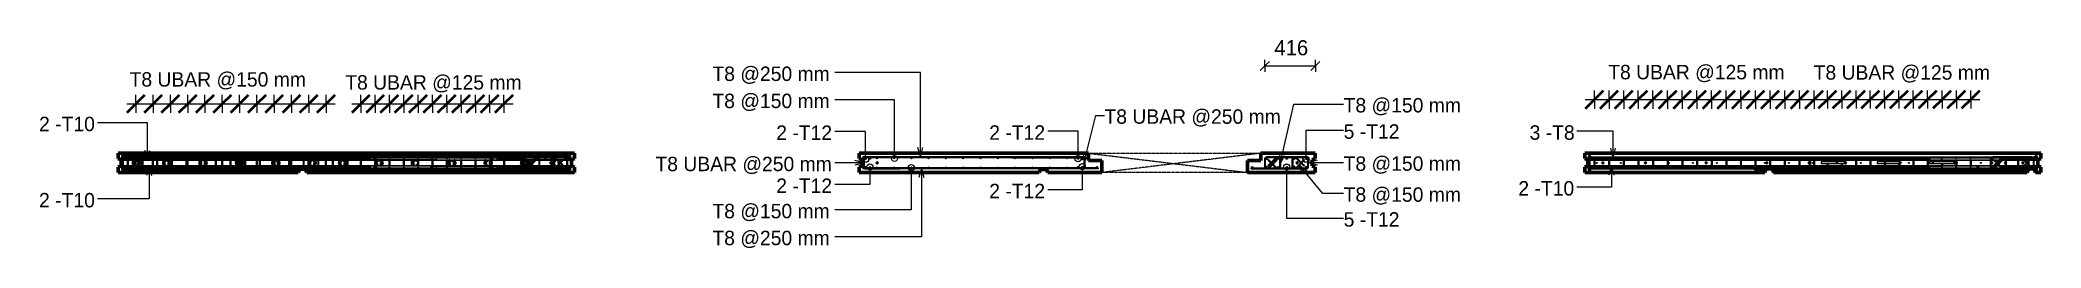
# Model space of a CAD drawing. Header units: millimetres. Extents: x 65441 to 98797, y 2255 to 31386.
# Drawn here: x 82309 to 98797, y 29667 to 31386 of the extents above.
import ezdxf

# ---------------------------------------------------------------- set-up
doc = ezdxf.new("R2010")
doc.units = ezdxf.units.MM
doc.linetypes.add('Overhead', pattern=[3.97, 2.38, -1.59])
for name, color, linetype, lineweight in [('A-ANNO-DIMS', 211, 'Continuous', 9), ('A-ANNO-DIMS-50', 211, 'Continuous', 9), ('A-FLOR-OVHD', 1, 'Overhead', 18), ('A-WALL', 113, 'Continuous', 25), ('S-RBAR', 171, 'Continuous', 18), ('S-RBAR-IDEN', 171, 'Continuous', 9)]:
    doc.layers.add(name, color=color, linetype=linetype, lineweight=lineweight)
doc.styles.add('Nirmala UI', font='Nirmala.ttf', dxfattribs={"height": 119.0625})
doc.styles.add('Nirmala UI Semilight', font='NirmalaS.ttf', dxfattribs={"height": 125})
doc.dimstyles.new('Arc_Length_-_2_5mm_Arial_1', dxfattribs={"dimscale": 304.8, "dimtxt": 125.683673, "dimasz": 0.492126, "dimexe": 0.246063, "dimexo": 0.0625, "dimgap": 0.287073, "dimtad": 1, "dimdec": 0, "dimzin": 0, "dimdsep": 46, "dimtxsty": 'Nirmala UI', "dimblk1": 'OBLIQUE', "dimblk2": 'OBLIQUE', "dimsah": 1, "dimcen": 0.09, "dimdle": 0.246063, "dimazin": 0, "dimtfac": 1, "dimtdec": 4, "dimtix": 1, "dimtmove": 0, "dimatfit": 3, "dimfxl": 0.246063, "dimfxlon": 1, "dimtvp": 1, "dimtolj": 1, "dimtzin": 0, "dimarcsym": 2})
doc.dimstyles.new('Arc_Length_-_2_5mm_Arial_3', dxfattribs={"dimscale": 304.8, "dimtxt": 125.683673, "dimasz": 0.492126, "dimexe": 0.246063, "dimexo": 0.0625, "dimgap": 0.287073, "dimtad": 1, "dimdec": 0, "dimzin": 0, "dimdsep": 46, "dimtxsty": 'Nirmala UI Semilight', "dimblk1": 'OBLIQUE', "dimblk2": 'OBLIQUE', "dimsah": 1, "dimcen": 0.09, "dimdle": 0.246063, "dimazin": 0, "dimtfac": 1, "dimtdec": 4, "dimtix": 1, "dimtmove": 0, "dimatfit": 3, "dimfxl": 0.246063, "dimfxlon": 1, "dimtvp": 1, "dimtolj": 1, "dimtzin": 0, "dimarcsym": 2})
doc.dimstyles.new('Diagonal_-_2_5mm_NI_UI', dxfattribs={"dimscale": 304.8, "dimtxt": 130.920493, "dimasz": 0.246063, "dimexe": 0.164042, "dimexo": 0.0625, "dimgap": 0.164042, "dimtad": 1, "dimdec": 0, "dimzin": 0, "dimdsep": 46, "dimtxsty": 'Nirmala UI Semilight', "dimblk1": 'OBLIQUE', "dimblk2": 'OBLIQUE', "dimsah": 1, "dimcen": 0.09, "dimazin": 0, "dimtfac": 1, "dimtdec": 4, "dimtix": 1, "dimtmove": 0, "dimatfit": 3, "dimfxl": 0.164042, "dimfxlon": 1, "dimtvp": 1, "dimtolj": 1, "dimtzin": 0, "dimarcsym": 2})

msp = doc.modelspace()

# ---------------------------------------------------------------- texts
at = {"layer": 'S-RBAR-IDEN', "attachment_point": 1, "style": 'Nirmala UI'}
for s, insert, char_height, width in [('T8 @250 mm', (87849.5, 31165.8), 119.06, 1218.565), ('T8 UBAR @125 mm', (95231.1, 31179.6), 119.062, 1787.763), ('T8 UBAR @125 mm', (96923.9, 31176.7), 119.062, 1787.763), ('T8 UBAR @150 mm', (83046.8, 31119.4), 119.062, 1787.763), ('T8 UBAR @125 mm', (84823.8, 31094.8), 119.062, 1787.763), ('T8 @150 mm', (87849.5, 30942), 119.06, 1218.565), ('T8 @150 mm', (93051, 30906.1), 119.06, 1218.565), ('2 -T10', (82300.8, 30751.3), 119.06, 581.223), ('2 -T12', (88375.5, 30679.3), 119.06, 581.223), ('2 -T12', (90130.7, 30680.6), 119.06, 581.223), ('T8 UBAR @250 mm', (91080.1, 30812.7), 119.062, 1787.763), ('5 -T12', (93051, 30689.1), 119.06, 581.223), ('3 -T8', (94583.2, 30680.6), 119.06, 468.987), ('T8 UBAR @250 mm', (87380, 30421.1), 119.062, 1787.763), ('T8 @150 mm', (93051, 30424.3), 119.06, 1218.565), ('2 -T12', (88375.5, 30241.5), 119.06, 581.223), ('2 -T12', (90130.7, 30197.6), 119.06, 581.223), ('T8 @150 mm', (93051, 30168.6), 119.06, 1218.565), ('2 -T10', (94490.7, 30219.9), 119.06, 581.223), ('2 -T10', (82300.8, 30122), 119.06, 581.223), ('T8 @150 mm', (87849.5, 30032), 119.06, 1218.565), ('5 -T12', (93051, 29963.1), 119.06, 581.223), ('T8 @250 mm', (87849.5, 29810), 119.06, 1218.565)]:
    msp.add_mtext(s, dxfattribs=dict(at, insert=insert, char_height=char_height, width=width))

# ---------------------------------------------------------------- blocks, each defined once
blk = doc.blocks.new('DIMBLOCK121-Elevation Top2')
at = {"layer": 'A-ANNO-DIMS-50'}
for p, q in [((83023, 30858), (83241, 30858)), ((83098, 30858), (83098, 30933)), ((83098, 30858), (83098, 30783)), ((83241, 30858), (83241, 30933)), ((83241, 30858), (83241, 30783))]:
    blk.add_line(p, q, dxfattribs=at)
at = {"layer": 'A-ANNO-DIMS-50', "lineweight": 35}
for p, q in [((83098, 30858), (83023, 30783)), ((83098, 30858), (83173, 30933)), ((83241, 30858), (83166, 30783)), ((83241, 30858), (83316, 30933))]:
    blk.add_line(p, q, dxfattribs=at)
blk = doc.blocks.new('_Oblique')
at = {"color": 0, "linetype": 'ByBlock', "lineweight": -2}
blk.add_line((-0.5, -0.5), (0.5, 0.5), dxfattribs=at)
blk = doc.blocks.new('DIMBLOCK122-Elevation Top2')
at = {"layer": 'A-ANNO-DIMS-50', "lineweight": 35}
for p, q in [((83241, 30858), (83166, 30783)), ((83241, 30858), (83316, 30933)), ((83383, 30858), (83308, 30783)), ((83383, 30858), (83458, 30933))]:
    blk.add_line(p, q, dxfattribs=at)
at = {"layer": 'A-ANNO-DIMS-50'}
for p, q in [((83241, 30858), (83241, 30933)), ((83241, 30858), (83383, 30858)), ((83241, 30858), (83241, 30783)), ((83383, 30858), (83383, 30933)), ((83383, 30858), (83383, 30783))]:
    blk.add_line(p, q, dxfattribs=at)
blk = doc.blocks.new('DIMBLOCK123-Elevation Top2')
at = {"layer": 'A-ANNO-DIMS-50', "lineweight": 35}
for p, q in [((83383, 30858), (83308, 30783)), ((83383, 30858), (83458, 30933)), ((83526, 30858), (83451, 30783)), ((83526, 30858), (83601, 30933))]:
    blk.add_line(p, q, dxfattribs=at)
at = {"layer": 'A-ANNO-DIMS-50'}
for p, q in [((83383, 30858), (83383, 30933)), ((83383, 30858), (83526, 30858)), ((83383, 30858), (83383, 30783)), ((83526, 30858), (83526, 30933)), ((83526, 30858), (83526, 30783))]:
    blk.add_line(p, q, dxfattribs=at)
blk = doc.blocks.new('DIMBLOCK124-Elevation Top2')
at = {"layer": 'A-ANNO-DIMS-50', "lineweight": 35}
for p, q in [((83526, 30858), (83451, 30783)), ((83526, 30858), (83601, 30933)), ((83668, 30858), (83593, 30783)), ((83668, 30858), (83743, 30933))]:
    blk.add_line(p, q, dxfattribs=at)
at = {"layer": 'A-ANNO-DIMS-50'}
for p, q in [((83526, 30858), (83526, 30933)), ((83526, 30858), (83668, 30858)), ((83526, 30858), (83526, 30783)), ((83668, 30858), (83668, 30933)), ((83668, 30858), (83668, 30783))]:
    blk.add_line(p, q, dxfattribs=at)
blk = doc.blocks.new('DIMBLOCK125-Elevation Top2')
at = {"layer": 'A-ANNO-DIMS-50', "lineweight": 35}
for p, q in [((83668, 30858), (83593, 30783)), ((83668, 30858), (83743, 30933)), ((83811, 30858), (83736, 30783)), ((83811, 30858), (83886, 30933))]:
    blk.add_line(p, q, dxfattribs=at)
at = {"layer": 'A-ANNO-DIMS-50'}
for p, q in [((83668, 30858), (83668, 30933)), ((83668, 30858), (83811, 30858)), ((83668, 30858), (83668, 30783)), ((83811, 30858), (83811, 30933)), ((83811, 30858), (83811, 30783))]:
    blk.add_line(p, q, dxfattribs=at)
blk = doc.blocks.new('DIMBLOCK126-Elevation Top2')
at = {"layer": 'A-ANNO-DIMS-50', "lineweight": 35}
for p, q in [((83811, 30858), (83736, 30783)), ((83811, 30858), (83886, 30933)), ((83953, 30858), (83878, 30783)), ((83953, 30858), (84028, 30933))]:
    blk.add_line(p, q, dxfattribs=at)
at = {"layer": 'A-ANNO-DIMS-50'}
for p, q in [((83811, 30858), (83811, 30933)), ((83811, 30858), (83953, 30858)), ((83811, 30858), (83811, 30783)), ((83953, 30858), (83953, 30933)), ((83953, 30858), (83953, 30783))]:
    blk.add_line(p, q, dxfattribs=at)
blk = doc.blocks.new('DIMBLOCK127-Elevation Top2')
at = {"layer": 'A-ANNO-DIMS-50', "lineweight": 35}
for p, q in [((83953, 30858), (83878, 30783)), ((83953, 30858), (84028, 30933)), ((84096, 30858), (84021, 30783)), ((84096, 30858), (84171, 30933))]:
    blk.add_line(p, q, dxfattribs=at)
at = {"layer": 'A-ANNO-DIMS-50'}
for p, q in [((83953, 30858), (83953, 30933)), ((83953, 30858), (84096, 30858)), ((83953, 30858), (83953, 30783)), ((84096, 30858), (84096, 30933)), ((84096, 30858), (84096, 30783))]:
    blk.add_line(p, q, dxfattribs=at)
blk = doc.blocks.new('DIMBLOCK128-Elevation Top2')
at = {"layer": 'A-ANNO-DIMS-50', "lineweight": 35}
for p, q in [((84096, 30858), (84021, 30783)), ((84096, 30858), (84171, 30933)), ((84238, 30858), (84163, 30783)), ((84238, 30858), (84313, 30933))]:
    blk.add_line(p, q, dxfattribs=at)
at = {"layer": 'A-ANNO-DIMS-50'}
for p, q in [((84096, 30858), (84096, 30933)), ((84096, 30858), (84238, 30858)), ((84096, 30858), (84096, 30783)), ((84238, 30858), (84238, 30933)), ((84238, 30858), (84238, 30783))]:
    blk.add_line(p, q, dxfattribs=at)
blk = doc.blocks.new('DIMBLOCK129-Elevation Top2')
at = {"layer": 'A-ANNO-DIMS-50', "lineweight": 35}
for p, q in [((84238, 30858), (84163, 30783)), ((84238, 30858), (84313, 30933)), ((84381, 30858), (84306, 30783)), ((84381, 30858), (84456, 30933))]:
    blk.add_line(p, q, dxfattribs=at)
at = {"layer": 'A-ANNO-DIMS-50'}
for p, q in [((84238, 30858), (84238, 30933)), ((84238, 30858), (84381, 30858)), ((84238, 30858), (84238, 30783)), ((84381, 30858), (84381, 30933)), ((84381, 30858), (84381, 30783))]:
    blk.add_line(p, q, dxfattribs=at)
blk = doc.blocks.new('DIMBLOCK130-Elevation Top2')
at = {"layer": 'A-ANNO-DIMS-50', "lineweight": 35}
for p, q in [((84381, 30858), (84306, 30783)), ((84381, 30858), (84456, 30933)), ((84523, 30858), (84448, 30783)), ((84523, 30858), (84598, 30933))]:
    blk.add_line(p, q, dxfattribs=at)
at = {"layer": 'A-ANNO-DIMS-50'}
for p, q in [((84381, 30858), (84381, 30933)), ((84381, 30858), (84523, 30858)), ((84381, 30858), (84381, 30783)), ((84523, 30858), (84523, 30933)), ((84523, 30858), (84523, 30783))]:
    blk.add_line(p, q, dxfattribs=at)
blk = doc.blocks.new('DIMBLOCK131-Elevation Top2')
at = {"layer": 'A-ANNO-DIMS-50', "lineweight": 35}
for p, q in [((84523, 30858), (84448, 30783)), ((84523, 30858), (84598, 30933)), ((84666, 30858), (84591, 30783)), ((84666, 30858), (84741, 30933))]:
    blk.add_line(p, q, dxfattribs=at)
at = {"layer": 'A-ANNO-DIMS-50'}
for p, q in [((84523, 30858), (84523, 30933)), ((84523, 30858), (84741, 30858)), ((84523, 30858), (84523, 30783)), ((84666, 30858), (84666, 30933)), ((84666, 30858), (84666, 30783))]:
    blk.add_line(p, q, dxfattribs=at)
blk = doc.blocks.new('DIMBLOCK132-Elevation Top2')
at = {"layer": 'A-ANNO-DIMS-50'}
for p, q in [((83023, 30858), (84741, 30858)), ((83023, 30858), (83241, 30858)), ((83098, 30858), (83098, 30933)), ((83098, 30858), (83098, 30783)), ((83241, 30858), (83241, 30933)), ((83241, 30858), (83383, 30858)), ((83241, 30858), (83241, 30783)), ((83383, 30858), (83383, 30933)), ((83383, 30858), (83526, 30858)), ((83383, 30858), (83383, 30783)), ((83526, 30858), (83526, 30933)), ((83526, 30858), (83668, 30858)), ((83526, 30858), (83526, 30783)), ((83668, 30858), (83668, 30933)), ((83668, 30858), (83811, 30858)), ((83668, 30858), (83668, 30783)), ((83811, 30858), (83811, 30933)), ((83811, 30858), (83953, 30858)), ((83811, 30858), (83811, 30783)), ((83953, 30858), (83953, 30933)), ((83953, 30858), (84096, 30858)), ((83953, 30858), (83953, 30783)), ((84096, 30858), (84096, 30933)), ((84096, 30858), (84238, 30858)), ((84096, 30858), (84096, 30783)), ((84238, 30858), (84238, 30933)), ((84238, 30858), (84381, 30858)), ((84238, 30858), (84238, 30783)), ((84381, 30858), (84381, 30933)), ((84381, 30858), (84523, 30858)), ((84381, 30858), (84381, 30783)), ((84523, 30858), (84523, 30933)), ((84523, 30858), (84741, 30858)), ((84523, 30858), (84523, 30783)), ((84666, 30858), (84666, 30933)), ((84666, 30858), (84666, 30783))]:
    blk.add_line(p, q, dxfattribs=at)
at = {"layer": 'A-ANNO-DIMS-50', "lineweight": 35}
for p, q in [((83098, 30858), (83023, 30783)), ((83098, 30858), (83173, 30933)), ((83241, 30858), (83166, 30783)), ((83241, 30858), (83316, 30933)), ((83383, 30858), (83308, 30783)), ((83383, 30858), (83458, 30933)), ((83526, 30858), (83451, 30783)), ((83526, 30858), (83601, 30933)), ((83668, 30858), (83593, 30783)), ((83668, 30858), (83743, 30933)), ((83811, 30858), (83736, 30783)), ((83811, 30858), (83886, 30933)), ((83953, 30858), (83878, 30783)), ((83953, 30858), (84028, 30933)), ((84096, 30858), (84021, 30783)), ((84096, 30858), (84171, 30933)), ((84238, 30858), (84163, 30783)), ((84238, 30858), (84313, 30933)), ((84381, 30858), (84306, 30783)), ((84381, 30858), (84456, 30933)), ((84523, 30858), (84448, 30783)), ((84523, 30858), (84598, 30933)), ((84666, 30858), (84591, 30783)), ((84666, 30858), (84741, 30933))]:
    blk.add_line(p, q, dxfattribs=at)
blk = doc.blocks.new('_None')
blk = doc.blocks.new('DIMBLOCK133-Elevation Top2')
at = {"layer": 'A-ANNO-DIMS-50'}
for p, q in [((84877, 30858), (85070, 30858)), ((84952, 30858), (84952, 30933)), ((84952, 30858), (84952, 30783)), ((85070, 30858), (85070, 30933)), ((85070, 30858), (85070, 30783))]:
    blk.add_line(p, q, dxfattribs=at)
at = {"layer": 'A-ANNO-DIMS-50', "lineweight": 35}
for p, q in [((84952, 30858), (84877, 30783)), ((84952, 30858), (85027, 30933)), ((85070, 30858), (84995, 30783)), ((85070, 30858), (85145, 30933))]:
    blk.add_line(p, q, dxfattribs=at)
blk = doc.blocks.new('DIMBLOCK134-Elevation Top2')
at = {"layer": 'A-ANNO-DIMS-50', "lineweight": 35}
for p, q in [((85070, 30858), (84995, 30783)), ((85070, 30858), (85145, 30933)), ((85188, 30858), (85113, 30783)), ((85188, 30858), (85263, 30933))]:
    blk.add_line(p, q, dxfattribs=at)
at = {"layer": 'A-ANNO-DIMS-50'}
for p, q in [((85070, 30858), (85070, 30933)), ((85070, 30858), (85188, 30858)), ((85070, 30858), (85070, 30783)), ((85188, 30858), (85188, 30933)), ((85188, 30858), (85188, 30783))]:
    blk.add_line(p, q, dxfattribs=at)
blk = doc.blocks.new('DIMBLOCK135-Elevation Top2')
at = {"layer": 'A-ANNO-DIMS-50', "lineweight": 35}
for p, q in [((85188, 30858), (85113, 30783)), ((85188, 30858), (85263, 30933)), ((85306, 30858), (85231, 30783)), ((85306, 30858), (85381, 30933))]:
    blk.add_line(p, q, dxfattribs=at)
at = {"layer": 'A-ANNO-DIMS-50'}
for p, q in [((85188, 30858), (85188, 30933)), ((85188, 30858), (85306, 30858)), ((85188, 30858), (85188, 30783)), ((85306, 30858), (85306, 30933)), ((85306, 30858), (85306, 30783))]:
    blk.add_line(p, q, dxfattribs=at)
blk = doc.blocks.new('DIMBLOCK136-Elevation Top2')
at = {"layer": 'A-ANNO-DIMS-50', "lineweight": 35}
for p, q in [((85306, 30858), (85231, 30783)), ((85306, 30858), (85381, 30933)), ((85424, 30858), (85349, 30783)), ((85424, 30858), (85499, 30933))]:
    blk.add_line(p, q, dxfattribs=at)
at = {"layer": 'A-ANNO-DIMS-50'}
for p, q in [((85306, 30858), (85306, 30933)), ((85306, 30858), (85424, 30858)), ((85306, 30858), (85306, 30783)), ((85424, 30858), (85424, 30933)), ((85424, 30858), (85424, 30783))]:
    blk.add_line(p, q, dxfattribs=at)
blk = doc.blocks.new('DIMBLOCK137-Elevation Top2')
at = {"layer": 'A-ANNO-DIMS-50', "lineweight": 35}
for p, q in [((85424, 30858), (85349, 30783)), ((85424, 30858), (85499, 30933)), ((85542, 30858), (85467, 30783)), ((85542, 30858), (85617, 30933))]:
    blk.add_line(p, q, dxfattribs=at)
at = {"layer": 'A-ANNO-DIMS-50'}
for p, q in [((85424, 30858), (85424, 30933)), ((85424, 30858), (85542, 30858)), ((85424, 30858), (85424, 30783)), ((85542, 30858), (85542, 30933)), ((85542, 30858), (85542, 30783))]:
    blk.add_line(p, q, dxfattribs=at)
blk = doc.blocks.new('DIMBLOCK138-Elevation Top2')
at = {"layer": 'A-ANNO-DIMS-50', "lineweight": 35}
for p, q in [((85542, 30858), (85467, 30783)), ((85542, 30858), (85617, 30933)), ((85660, 30858), (85585, 30783)), ((85660, 30858), (85735, 30933))]:
    blk.add_line(p, q, dxfattribs=at)
at = {"layer": 'A-ANNO-DIMS-50'}
for p, q in [((85542, 30858), (85542, 30933)), ((85542, 30858), (85660, 30858)), ((85542, 30858), (85542, 30783)), ((85660, 30858), (85660, 30933)), ((85660, 30858), (85660, 30783))]:
    blk.add_line(p, q, dxfattribs=at)
blk = doc.blocks.new('DIMBLOCK139-Elevation Top2')
at = {"layer": 'A-ANNO-DIMS-50', "lineweight": 35}
for p, q in [((85660, 30858), (85585, 30783)), ((85660, 30858), (85735, 30933)), ((85778, 30858), (85703, 30783)), ((85778, 30858), (85853, 30933))]:
    blk.add_line(p, q, dxfattribs=at)
at = {"layer": 'A-ANNO-DIMS-50'}
for p, q in [((85660, 30858), (85660, 30933)), ((85660, 30858), (85778, 30858)), ((85660, 30858), (85660, 30783)), ((85778, 30858), (85778, 30933)), ((85778, 30858), (85778, 30783))]:
    blk.add_line(p, q, dxfattribs=at)
blk = doc.blocks.new('DIMBLOCK140-Elevation Top2')
at = {"layer": 'A-ANNO-DIMS-50', "lineweight": 35}
for p, q in [((85778, 30858), (85703, 30783)), ((85778, 30858), (85853, 30933)), ((85896, 30858), (85821, 30783)), ((85896, 30858), (85971, 30933))]:
    blk.add_line(p, q, dxfattribs=at)
at = {"layer": 'A-ANNO-DIMS-50'}
for p, q in [((85778, 30858), (85778, 30933)), ((85778, 30858), (85896, 30858)), ((85778, 30858), (85778, 30783)), ((85896, 30858), (85896, 30933)), ((85896, 30858), (85896, 30783))]:
    blk.add_line(p, q, dxfattribs=at)
blk = doc.blocks.new('DIMBLOCK141-Elevation Top2')
at = {"layer": 'A-ANNO-DIMS-50', "lineweight": 35}
for p, q in [((85896, 30858), (85821, 30783)), ((85896, 30858), (85971, 30933)), ((86014, 30858), (85939, 30783)), ((86014, 30858), (86089, 30933))]:
    blk.add_line(p, q, dxfattribs=at)
at = {"layer": 'A-ANNO-DIMS-50'}
for p, q in [((85896, 30858), (85896, 30933)), ((85896, 30858), (86014, 30858)), ((85896, 30858), (85896, 30783)), ((86014, 30858), (86014, 30933)), ((86014, 30858), (86014, 30783))]:
    blk.add_line(p, q, dxfattribs=at)
blk = doc.blocks.new('DIMBLOCK142-Elevation Top2')
at = {"layer": 'A-ANNO-DIMS-50', "lineweight": 35}
for p, q in [((86014, 30858), (85939, 30783)), ((86014, 30858), (86089, 30933)), ((86132, 30858), (86057, 30783)), ((86132, 30858), (86207, 30933))]:
    blk.add_line(p, q, dxfattribs=at)
at = {"layer": 'A-ANNO-DIMS-50'}
for p, q in [((86014, 30858), (86014, 30933)), ((86014, 30858), (86207, 30858)), ((86014, 30858), (86014, 30783)), ((86132, 30858), (86132, 30933)), ((86132, 30858), (86132, 30783))]:
    blk.add_line(p, q, dxfattribs=at)
blk = doc.blocks.new('DIMBLOCK143-Elevation Top2')
at = {"layer": 'A-ANNO-DIMS-50'}
for p, q in [((84877, 30858), (86207, 30858)), ((84877, 30858), (85070, 30858)), ((84952, 30858), (84952, 30933)), ((84952, 30858), (84952, 30783)), ((85070, 30858), (85070, 30933)), ((85070, 30858), (85188, 30858)), ((85070, 30858), (85070, 30783)), ((85188, 30858), (85188, 30933)), ((85188, 30858), (85306, 30858)), ((85188, 30858), (85188, 30783)), ((85306, 30858), (85306, 30933)), ((85306, 30858), (85424, 30858)), ((85306, 30858), (85306, 30783)), ((85424, 30858), (85424, 30933)), ((85424, 30858), (85542, 30858)), ((85424, 30858), (85424, 30783)), ((85542, 30858), (85542, 30933)), ((85542, 30858), (85660, 30858)), ((85542, 30858), (85542, 30783)), ((85660, 30858), (85660, 30933)), ((85660, 30858), (85778, 30858)), ((85660, 30858), (85660, 30783)), ((85778, 30858), (85778, 30933)), ((85778, 30858), (85896, 30858)), ((85778, 30858), (85778, 30783)), ((85896, 30858), (85896, 30933)), ((85896, 30858), (86014, 30858)), ((85896, 30858), (85896, 30783)), ((86014, 30858), (86014, 30933)), ((86014, 30858), (86207, 30858)), ((86014, 30858), (86014, 30783)), ((86132, 30858), (86132, 30933)), ((86132, 30858), (86132, 30783))]:
    blk.add_line(p, q, dxfattribs=at)
at = {"layer": 'A-ANNO-DIMS-50', "lineweight": 35}
for p, q in [((84952, 30858), (84877, 30783)), ((84952, 30858), (85027, 30933)), ((85070, 30858), (84995, 30783)), ((85070, 30858), (85145, 30933)), ((85188, 30858), (85113, 30783)), ((85188, 30858), (85263, 30933)), ((85306, 30858), (85231, 30783)), ((85306, 30858), (85381, 30933)), ((85424, 30858), (85349, 30783)), ((85424, 30858), (85499, 30933)), ((85542, 30858), (85467, 30783)), ((85542, 30858), (85617, 30933)), ((85660, 30858), (85585, 30783)), ((85660, 30858), (85735, 30933)), ((85778, 30858), (85703, 30783)), ((85778, 30858), (85853, 30933)), ((85896, 30858), (85821, 30783)), ((85896, 30858), (85971, 30933)), ((86014, 30858), (85939, 30783)), ((86014, 30858), (86089, 30933)), ((86132, 30858), (86057, 30783)), ((86132, 30858), (86207, 30933))]:
    blk.add_line(p, q, dxfattribs=at)
blk = doc.blocks.new('DIMBLOCK144-Elevation Top')
at = {"layer": 'A-ANNO-DIMS-50'}
for p, q in [((92402, 31171), (92364, 31133)), ((92402, 31171), (92402, 31221)), ((92402, 31171), (92439, 31208)), ((92402, 31171), (92818, 31171)), ((92402, 31171), (92402, 31121)), ((92818, 31171), (92780, 31133)), ((92818, 31171), (92818, 31221)), ((92818, 31171), (92855, 31208)), ((92818, 31171), (92818, 31121))]:
    blk.add_line(p, q, dxfattribs=at)
at = {"layer": 'A-ANNO-DIMS-50', "color": 0, "insert": (92480, 31384), "char_height": 125, "width": 311.35, "attachment_point": 1, "line_spacing_factor": 1.142579, "style": 'Nirmala UI Semilight'}
blk.add_mtext('416', dxfattribs=at)
blk = doc.blocks.new('DIMBLOCK145-Elevation Top1')
at = {"layer": 'A-ANNO-DIMS-50'}
for p, q in [((95042, 30893), (95238, 30893)), ((95117, 30893), (95117, 30968)), ((95117, 30893), (95117, 30818)), ((95238, 30893), (95238, 30968)), ((95238, 30893), (95238, 30818))]:
    blk.add_line(p, q, dxfattribs=at)
at = {"layer": 'A-ANNO-DIMS-50', "lineweight": 35}
for p, q in [((95117, 30893), (95042, 30818)), ((95117, 30893), (95192, 30968)), ((95238, 30893), (95163, 30818)), ((95238, 30893), (95313, 30968))]:
    blk.add_line(p, q, dxfattribs=at)
blk = doc.blocks.new('DIMBLOCK146-Elevation Top1')
at = {"layer": 'A-ANNO-DIMS-50', "lineweight": 35}
for p, q in [((95238, 30893), (95163, 30818)), ((95238, 30893), (95313, 30968)), ((95359, 30893), (95284, 30818)), ((95359, 30893), (95434, 30968))]:
    blk.add_line(p, q, dxfattribs=at)
at = {"layer": 'A-ANNO-DIMS-50'}
for p, q in [((95238, 30893), (95238, 30968)), ((95238, 30893), (95359, 30893)), ((95238, 30893), (95238, 30818)), ((95359, 30893), (95359, 30968)), ((95359, 30893), (95359, 30818))]:
    blk.add_line(p, q, dxfattribs=at)
blk = doc.blocks.new('DIMBLOCK147-Elevation Top1')
at = {"layer": 'A-ANNO-DIMS-50', "lineweight": 35}
for p, q in [((95359, 30893), (95284, 30818)), ((95359, 30893), (95434, 30968)), ((95479, 30893), (95404, 30818)), ((95479, 30893), (95554, 30968))]:
    blk.add_line(p, q, dxfattribs=at)
at = {"layer": 'A-ANNO-DIMS-50'}
for p, q in [((95359, 30893), (95359, 30968)), ((95359, 30893), (95479, 30893)), ((95359, 30893), (95359, 30818)), ((95479, 30893), (95479, 30968)), ((95479, 30893), (95479, 30818))]:
    blk.add_line(p, q, dxfattribs=at)
blk = doc.blocks.new('DIMBLOCK148-Elevation Top1')
at = {"layer": 'A-ANNO-DIMS-50', "lineweight": 35}
for p, q in [((95479, 30893), (95404, 30818)), ((95479, 30893), (95554, 30968)), ((95600, 30893), (95525, 30818)), ((95600, 30893), (95675, 30968))]:
    blk.add_line(p, q, dxfattribs=at)
at = {"layer": 'A-ANNO-DIMS-50'}
for p, q in [((95479, 30893), (95479, 30968)), ((95479, 30893), (95600, 30893)), ((95479, 30893), (95479, 30818)), ((95600, 30893), (95600, 30968)), ((95600, 30893), (95600, 30818))]:
    blk.add_line(p, q, dxfattribs=at)
blk = doc.blocks.new('DIMBLOCK149-Elevation Top1')
at = {"layer": 'A-ANNO-DIMS-50', "lineweight": 35}
for p, q in [((95600, 30893), (95525, 30818)), ((95600, 30893), (95675, 30968)), ((95721, 30893), (95646, 30818)), ((95721, 30893), (95796, 30968))]:
    blk.add_line(p, q, dxfattribs=at)
at = {"layer": 'A-ANNO-DIMS-50'}
for p, q in [((95600, 30893), (95600, 30968)), ((95600, 30893), (95721, 30893)), ((95600, 30893), (95600, 30818)), ((95721, 30893), (95721, 30968)), ((95721, 30893), (95721, 30818))]:
    blk.add_line(p, q, dxfattribs=at)
blk = doc.blocks.new('DIMBLOCK150-Elevation Top1')
at = {"layer": 'A-ANNO-DIMS-50', "lineweight": 35}
for p, q in [((95721, 30893), (95646, 30818)), ((95721, 30893), (95796, 30968)), ((95841, 30893), (95766, 30818)), ((95841, 30893), (95916, 30968))]:
    blk.add_line(p, q, dxfattribs=at)
at = {"layer": 'A-ANNO-DIMS-50'}
for p, q in [((95721, 30893), (95721, 30968)), ((95721, 30893), (95841, 30893)), ((95721, 30893), (95721, 30818)), ((95841, 30893), (95841, 30968)), ((95841, 30893), (95841, 30818))]:
    blk.add_line(p, q, dxfattribs=at)
blk = doc.blocks.new('DIMBLOCK151-Elevation Top1')
at = {"layer": 'A-ANNO-DIMS-50', "lineweight": 35}
for p, q in [((95841, 30893), (95766, 30818)), ((95841, 30893), (95916, 30968)), ((95962, 30893), (95887, 30818)), ((95962, 30893), (96037, 30968))]:
    blk.add_line(p, q, dxfattribs=at)
at = {"layer": 'A-ANNO-DIMS-50'}
for p, q in [((95841, 30893), (95841, 30968)), ((95841, 30893), (95962, 30893)), ((95841, 30893), (95841, 30818)), ((95962, 30893), (95962, 30968)), ((95962, 30893), (95962, 30818))]:
    blk.add_line(p, q, dxfattribs=at)
blk = doc.blocks.new('DIMBLOCK152-Elevation Top1')
at = {"layer": 'A-ANNO-DIMS-50', "lineweight": 35}
for p, q in [((95962, 30893), (95887, 30818)), ((95962, 30893), (96037, 30968)), ((96083, 30893), (96008, 30818)), ((96083, 30893), (96158, 30968))]:
    blk.add_line(p, q, dxfattribs=at)
at = {"layer": 'A-ANNO-DIMS-50'}
for p, q in [((95962, 30893), (95962, 30968)), ((95962, 30893), (96083, 30893)), ((95962, 30893), (95962, 30818)), ((96083, 30893), (96083, 30968)), ((96083, 30893), (96083, 30818))]:
    blk.add_line(p, q, dxfattribs=at)
blk = doc.blocks.new('DIMBLOCK153-Elevation Top1')
at = {"layer": 'A-ANNO-DIMS-50', "lineweight": 35}
for p, q in [((96083, 30893), (96008, 30818)), ((96083, 30893), (96158, 30968)), ((96203, 30893), (96128, 30818)), ((96203, 30893), (96278, 30968))]:
    blk.add_line(p, q, dxfattribs=at)
at = {"layer": 'A-ANNO-DIMS-50'}
for p, q in [((96083, 30893), (96083, 30968)), ((96083, 30893), (96203, 30893)), ((96083, 30893), (96083, 30818)), ((96203, 30893), (96203, 30968)), ((96203, 30893), (96203, 30818))]:
    blk.add_line(p, q, dxfattribs=at)
blk = doc.blocks.new('DIMBLOCK154-Elevation Top1')
at = {"layer": 'A-ANNO-DIMS-50', "lineweight": 35}
for p, q in [((96203, 30893), (96128, 30818)), ((96203, 30893), (96278, 30968)), ((96324, 30893), (96249, 30818)), ((96324, 30893), (96399, 30968))]:
    blk.add_line(p, q, dxfattribs=at)
at = {"layer": 'A-ANNO-DIMS-50'}
for p, q in [((96203, 30893), (96203, 30968)), ((96203, 30893), (96324, 30893)), ((96203, 30893), (96203, 30818)), ((96324, 30893), (96324, 30968)), ((96324, 30893), (96324, 30818))]:
    blk.add_line(p, q, dxfattribs=at)
blk = doc.blocks.new('DIMBLOCK155-Elevation Top1')
at = {"layer": 'A-ANNO-DIMS-50', "lineweight": 35}
for p, q in [((96324, 30893), (96249, 30818)), ((96324, 30893), (96399, 30968)), ((96445, 30893), (96370, 30818)), ((96445, 30893), (96520, 30968))]:
    blk.add_line(p, q, dxfattribs=at)
at = {"layer": 'A-ANNO-DIMS-50'}
for p, q in [((96324, 30893), (96324, 30968)), ((96324, 30893), (96445, 30893)), ((96324, 30893), (96324, 30818)), ((96445, 30893), (96445, 30968)), ((96445, 30893), (96445, 30818))]:
    blk.add_line(p, q, dxfattribs=at)
blk = doc.blocks.new('DIMBLOCK156-Elevation Top1')
at = {"layer": 'A-ANNO-DIMS-50', "lineweight": 35}
for p, q in [((96445, 30893), (96370, 30818)), ((96445, 30893), (96520, 30968)), ((96565, 30893), (96490, 30818)), ((96565, 30893), (96640, 30968))]:
    blk.add_line(p, q, dxfattribs=at)
at = {"layer": 'A-ANNO-DIMS-50'}
for p, q in [((96445, 30893), (96445, 30968)), ((96445, 30893), (96565, 30893)), ((96445, 30893), (96445, 30818)), ((96565, 30893), (96565, 30968)), ((96565, 30893), (96565, 30818))]:
    blk.add_line(p, q, dxfattribs=at)
blk = doc.blocks.new('DIMBLOCK157-Elevation Top1')
at = {"layer": 'A-ANNO-DIMS-50', "lineweight": 35}
for p, q in [((96565, 30893), (96490, 30818)), ((96565, 30893), (96640, 30968)), ((96686, 30893), (96611, 30818)), ((96686, 30893), (96761, 30968))]:
    blk.add_line(p, q, dxfattribs=at)
at = {"layer": 'A-ANNO-DIMS-50'}
for p, q in [((96565, 30893), (96565, 30968)), ((96565, 30893), (96686, 30893)), ((96565, 30893), (96565, 30818)), ((96686, 30893), (96686, 30968)), ((96686, 30893), (96686, 30818))]:
    blk.add_line(p, q, dxfattribs=at)
blk = doc.blocks.new('DIMBLOCK158-Elevation Top1')
at = {"layer": 'A-ANNO-DIMS-50', "lineweight": 35}
for p, q in [((96686, 30893), (96611, 30818)), ((96686, 30893), (96761, 30968)), ((96807, 30893), (96732, 30818)), ((96807, 30893), (96882, 30968))]:
    blk.add_line(p, q, dxfattribs=at)
at = {"layer": 'A-ANNO-DIMS-50'}
for p, q in [((96686, 30893), (96686, 30968)), ((96686, 30893), (96807, 30893)), ((96686, 30893), (96686, 30818)), ((96807, 30893), (96807, 30968)), ((96807, 30893), (96807, 30818))]:
    blk.add_line(p, q, dxfattribs=at)
blk = doc.blocks.new('DIMBLOCK159-Elevation Top1')
at = {"layer": 'A-ANNO-DIMS-50', "lineweight": 35}
for p, q in [((96807, 30893), (96732, 30818)), ((96807, 30893), (96882, 30968)), ((96927, 30893), (96852, 30818)), ((96927, 30893), (97002, 30968))]:
    blk.add_line(p, q, dxfattribs=at)
at = {"layer": 'A-ANNO-DIMS-50'}
for p, q in [((96807, 30893), (96807, 30968)), ((96807, 30893), (97002, 30893)), ((96807, 30893), (96807, 30818)), ((96927, 30893), (96927, 30968)), ((96927, 30893), (96927, 30818))]:
    blk.add_line(p, q, dxfattribs=at)
blk = doc.blocks.new('DIMBLOCK160-Elevation Top1')
at = {"layer": 'A-ANNO-DIMS-50'}
for p, q in [((95042, 30893), (97002, 30893)), ((95042, 30893), (95238, 30893)), ((95117, 30893), (95117, 30968)), ((95117, 30893), (95117, 30818)), ((95238, 30893), (95238, 30968)), ((95238, 30893), (95359, 30893)), ((95238, 30893), (95238, 30818)), ((95359, 30893), (95359, 30968)), ((95359, 30893), (95479, 30893)), ((95359, 30893), (95359, 30818)), ((95479, 30893), (95479, 30968)), ((95479, 30893), (95600, 30893)), ((95479, 30893), (95479, 30818)), ((95600, 30893), (95600, 30968)), ((95600, 30893), (95721, 30893)), ((95600, 30893), (95600, 30818)), ((95721, 30893), (95721, 30968)), ((95721, 30893), (95841, 30893)), ((95721, 30893), (95721, 30818)), ((95841, 30893), (95841, 30968)), ((95841, 30893), (95962, 30893)), ((95841, 30893), (95841, 30818)), ((95962, 30893), (95962, 30968)), ((95962, 30893), (96083, 30893)), ((95962, 30893), (95962, 30818)), ((96083, 30893), (96083, 30968)), ((96083, 30893), (96203, 30893)), ((96083, 30893), (96083, 30818)), ((96203, 30893), (96203, 30968)), ((96203, 30893), (96324, 30893)), ((96203, 30893), (96203, 30818)), ((96324, 30893), (96324, 30968)), ((96324, 30893), (96445, 30893)), ((96324, 30893), (96324, 30818)), ((96445, 30893), (96445, 30968)), ((96445, 30893), (96565, 30893)), ((96445, 30893), (96445, 30818)), ((96565, 30893), (96565, 30968)), ((96565, 30893), (96686, 30893)), ((96565, 30893), (96565, 30818)), ((96686, 30893), (96686, 30968)), ((96686, 30893), (96807, 30893)), ((96686, 30893), (96686, 30818)), ((96807, 30893), (96807, 30968)), ((96807, 30893), (97002, 30893)), ((96807, 30893), (96807, 30818)), ((96927, 30893), (96927, 30968)), ((96927, 30893), (96927, 30818))]:
    blk.add_line(p, q, dxfattribs=at)
at = {"layer": 'A-ANNO-DIMS-50', "lineweight": 35}
for p, q in [((95117, 30893), (95042, 30818)), ((95117, 30893), (95192, 30968)), ((95238, 30893), (95163, 30818)), ((95238, 30893), (95313, 30968)), ((95359, 30893), (95284, 30818)), ((95359, 30893), (95434, 30968)), ((95479, 30893), (95404, 30818)), ((95479, 30893), (95554, 30968)), ((95600, 30893), (95525, 30818)), ((95600, 30893), (95675, 30968)), ((95721, 30893), (95646, 30818)), ((95721, 30893), (95796, 30968)), ((95841, 30893), (95766, 30818)), ((95841, 30893), (95916, 30968)), ((95962, 30893), (95887, 30818)), ((95962, 30893), (96037, 30968)), ((96083, 30893), (96008, 30818)), ((96083, 30893), (96158, 30968)), ((96203, 30893), (96128, 30818)), ((96203, 30893), (96278, 30968)), ((96324, 30893), (96249, 30818)), ((96324, 30893), (96399, 30968)), ((96445, 30893), (96370, 30818)), ((96445, 30893), (96520, 30968)), ((96565, 30893), (96490, 30818)), ((96565, 30893), (96640, 30968)), ((96686, 30893), (96611, 30818)), ((96686, 30893), (96761, 30968)), ((96807, 30893), (96732, 30818)), ((96807, 30893), (96882, 30968)), ((96927, 30893), (96852, 30818)), ((96927, 30893), (97002, 30968))]:
    blk.add_line(p, q, dxfattribs=at)
blk = doc.blocks.new('DIMBLOCK161-Elevation Top1')
at = {"layer": 'A-ANNO-DIMS-50'}
for p, q in [((96962, 30894), (97155, 30894)), ((97037, 30894), (97037, 30969)), ((97037, 30894), (97037, 30819)), ((97155, 30894), (97155, 30969)), ((97155, 30894), (97155, 30819))]:
    blk.add_line(p, q, dxfattribs=at)
at = {"layer": 'A-ANNO-DIMS-50', "lineweight": 35}
for p, q in [((97037, 30894), (96962, 30819)), ((97037, 30894), (97112, 30969)), ((97155, 30894), (97080, 30819)), ((97155, 30894), (97230, 30969))]:
    blk.add_line(p, q, dxfattribs=at)
blk = doc.blocks.new('DIMBLOCK162-Elevation Top1')
at = {"layer": 'A-ANNO-DIMS-50', "lineweight": 35}
for p, q in [((97155, 30894), (97080, 30819)), ((97155, 30894), (97230, 30969)), ((97273, 30894), (97198, 30819)), ((97273, 30894), (97348, 30969))]:
    blk.add_line(p, q, dxfattribs=at)
at = {"layer": 'A-ANNO-DIMS-50'}
for p, q in [((97155, 30894), (97155, 30969)), ((97155, 30894), (97273, 30894)), ((97155, 30894), (97155, 30819)), ((97273, 30894), (97273, 30969)), ((97273, 30894), (97273, 30819))]:
    blk.add_line(p, q, dxfattribs=at)
blk = doc.blocks.new('DIMBLOCK163-Elevation Top1')
at = {"layer": 'A-ANNO-DIMS-50', "lineweight": 35}
for p, q in [((97273, 30894), (97198, 30819)), ((97273, 30894), (97348, 30969)), ((97391, 30894), (97316, 30819)), ((97391, 30894), (97466, 30969))]:
    blk.add_line(p, q, dxfattribs=at)
at = {"layer": 'A-ANNO-DIMS-50'}
for p, q in [((97273, 30894), (97273, 30969)), ((97273, 30894), (97391, 30894)), ((97273, 30894), (97273, 30819)), ((97391, 30894), (97391, 30969)), ((97391, 30894), (97391, 30819))]:
    blk.add_line(p, q, dxfattribs=at)
blk = doc.blocks.new('DIMBLOCK164-Elevation Top1')
at = {"layer": 'A-ANNO-DIMS-50', "lineweight": 35}
for p, q in [((97391, 30894), (97316, 30819)), ((97391, 30894), (97466, 30969)), ((97509, 30894), (97434, 30819)), ((97509, 30894), (97584, 30969))]:
    blk.add_line(p, q, dxfattribs=at)
at = {"layer": 'A-ANNO-DIMS-50'}
for p, q in [((97391, 30894), (97391, 30969)), ((97391, 30894), (97509, 30894)), ((97391, 30894), (97391, 30819)), ((97509, 30894), (97509, 30969)), ((97509, 30894), (97509, 30819))]:
    blk.add_line(p, q, dxfattribs=at)
blk = doc.blocks.new('DIMBLOCK165-Elevation Top1')
at = {"layer": 'A-ANNO-DIMS-50', "lineweight": 35}
for p, q in [((97509, 30894), (97434, 30819)), ((97509, 30894), (97584, 30969)), ((97627, 30894), (97552, 30819)), ((97627, 30894), (97702, 30969))]:
    blk.add_line(p, q, dxfattribs=at)
at = {"layer": 'A-ANNO-DIMS-50'}
for p, q in [((97509, 30894), (97509, 30969)), ((97509, 30894), (97627, 30894)), ((97509, 30894), (97509, 30819)), ((97627, 30894), (97627, 30969)), ((97627, 30894), (97627, 30819))]:
    blk.add_line(p, q, dxfattribs=at)
blk = doc.blocks.new('DIMBLOCK166-Elevation Top1')
at = {"layer": 'A-ANNO-DIMS-50', "lineweight": 35}
for p, q in [((97627, 30894), (97552, 30819)), ((97627, 30894), (97702, 30969)), ((97745, 30894), (97670, 30819)), ((97745, 30894), (97820, 30969))]:
    blk.add_line(p, q, dxfattribs=at)
at = {"layer": 'A-ANNO-DIMS-50'}
for p, q in [((97627, 30894), (97627, 30969)), ((97627, 30894), (97745, 30894)), ((97627, 30894), (97627, 30819)), ((97745, 30894), (97745, 30969)), ((97745, 30894), (97745, 30819))]:
    blk.add_line(p, q, dxfattribs=at)
blk = doc.blocks.new('DIMBLOCK167-Elevation Top1')
at = {"layer": 'A-ANNO-DIMS-50', "lineweight": 35}
for p, q in [((97745, 30894), (97670, 30819)), ((97745, 30894), (97820, 30969)), ((97863, 30894), (97788, 30819)), ((97863, 30894), (97938, 30969))]:
    blk.add_line(p, q, dxfattribs=at)
at = {"layer": 'A-ANNO-DIMS-50'}
for p, q in [((97745, 30894), (97745, 30969)), ((97745, 30894), (97863, 30894)), ((97745, 30894), (97745, 30819)), ((97863, 30894), (97863, 30969)), ((97863, 30894), (97863, 30819))]:
    blk.add_line(p, q, dxfattribs=at)
blk = doc.blocks.new('DIMBLOCK168-Elevation Top1')
at = {"layer": 'A-ANNO-DIMS-50', "lineweight": 35}
for p, q in [((97863, 30894), (97788, 30819)), ((97863, 30894), (97938, 30969)), ((97982, 30894), (97907, 30819)), ((97982, 30894), (98057, 30969))]:
    blk.add_line(p, q, dxfattribs=at)
at = {"layer": 'A-ANNO-DIMS-50'}
for p, q in [((97863, 30894), (97863, 30969)), ((97863, 30894), (97982, 30894)), ((97863, 30894), (97863, 30819)), ((97982, 30894), (97982, 30969)), ((97982, 30894), (97982, 30819))]:
    blk.add_line(p, q, dxfattribs=at)
blk = doc.blocks.new('DIMBLOCK169-Elevation Top1')
at = {"layer": 'A-ANNO-DIMS-50', "lineweight": 35}
for p, q in [((97982, 30894), (97907, 30819)), ((97982, 30894), (98057, 30969)), ((98100, 30894), (98025, 30819)), ((98100, 30894), (98175, 30969))]:
    blk.add_line(p, q, dxfattribs=at)
at = {"layer": 'A-ANNO-DIMS-50'}
for p, q in [((97982, 30894), (97982, 30969)), ((97982, 30894), (98100, 30894)), ((97982, 30894), (97982, 30819)), ((98100, 30894), (98100, 30969)), ((98100, 30894), (98100, 30819))]:
    blk.add_line(p, q, dxfattribs=at)
blk = doc.blocks.new('DIMBLOCK170-Elevation Top1')
at = {"layer": 'A-ANNO-DIMS-50', "lineweight": 35}
for p, q in [((98100, 30894), (98025, 30819)), ((98100, 30894), (98175, 30969)), ((98218, 30894), (98143, 30819)), ((98218, 30894), (98293, 30969))]:
    blk.add_line(p, q, dxfattribs=at)
at = {"layer": 'A-ANNO-DIMS-50'}
for p, q in [((98100, 30894), (98100, 30969)), ((98100, 30894), (98293, 30894)), ((98100, 30894), (98100, 30819)), ((98218, 30894), (98218, 30969)), ((98218, 30894), (98218, 30819))]:
    blk.add_line(p, q, dxfattribs=at)
blk = doc.blocks.new('DIMBLOCK171-Elevation Top1')
at = {"layer": 'A-ANNO-DIMS-50'}
for p, q in [((96962, 30894), (98293, 30894)), ((96962, 30894), (97155, 30894)), ((97037, 30894), (97037, 30969)), ((97037, 30894), (97037, 30819)), ((97155, 30894), (97155, 30969)), ((97155, 30894), (97273, 30894)), ((97155, 30894), (97155, 30819)), ((97273, 30894), (97273, 30969)), ((97273, 30894), (97391, 30894)), ((97273, 30894), (97273, 30819)), ((97391, 30894), (97391, 30969)), ((97391, 30894), (97509, 30894)), ((97391, 30894), (97391, 30819)), ((97509, 30894), (97509, 30969)), ((97509, 30894), (97627, 30894)), ((97509, 30894), (97509, 30819)), ((97627, 30894), (97627, 30969)), ((97627, 30894), (97745, 30894)), ((97627, 30894), (97627, 30819)), ((97745, 30894), (97745, 30969)), ((97745, 30894), (97863, 30894)), ((97745, 30894), (97745, 30819)), ((97863, 30894), (97863, 30969)), ((97863, 30894), (97982, 30894)), ((97863, 30894), (97863, 30819)), ((97982, 30894), (97982, 30969)), ((97982, 30894), (98100, 30894)), ((97982, 30894), (97982, 30819)), ((98100, 30894), (98100, 30969)), ((98100, 30894), (98293, 30894)), ((98100, 30894), (98100, 30819)), ((98218, 30894), (98218, 30969)), ((98218, 30894), (98218, 30819))]:
    blk.add_line(p, q, dxfattribs=at)
at = {"layer": 'A-ANNO-DIMS-50', "lineweight": 35}
for p, q in [((97037, 30894), (96962, 30819)), ((97037, 30894), (97112, 30969)), ((97155, 30894), (97080, 30819)), ((97155, 30894), (97230, 30969)), ((97273, 30894), (97198, 30819)), ((97273, 30894), (97348, 30969)), ((97391, 30894), (97316, 30819)), ((97391, 30894), (97466, 30969)), ((97509, 30894), (97434, 30819)), ((97509, 30894), (97584, 30969)), ((97627, 30894), (97552, 30819)), ((97627, 30894), (97702, 30969)), ((97745, 30894), (97670, 30819)), ((97745, 30894), (97820, 30969)), ((97863, 30894), (97788, 30819)), ((97863, 30894), (97938, 30969)), ((97982, 30894), (97907, 30819)), ((97982, 30894), (98057, 30969)), ((98100, 30894), (98025, 30819)), ((98100, 30894), (98175, 30969)), ((98218, 30894), (98143, 30819)), ((98218, 30894), (98293, 30969))]:
    blk.add_line(p, q, dxfattribs=at)

# ---------------------------------------------------------------- dimensions: what is measured, and where the dimension line sits
at = {"layer": 'A-ANNO-DIMS'}
dim = msp.add_linear_dim(base=(92817.7, 31170.8), p1=(92401.7, 31120.8), p2=(92817.7, 31120.8), dimstyle='Diagonal_-_2_5mm_NI_UI', override={"dimpost": '<>', "dimfxl": 416}, dxfattribs=at)
dim.commit()
dim.dimension.update_dxf_attribs({"geometry": 'DIMBLOCK144-Elevation Top', "text_midpoint": (92609.7, 31285.8)})
for base, p1, p2, text, dimstyle, override, picture, middle in [((84666, 30857.7), (83098, 30782.7), (84666, 30782.7), '1568', 'Arc_Length_-_2_5mm_Arial_1', {"dimpost": '<>', "dimblk1": 'None', "dimblk2": 'None', "dimsah": 1, "dimfxl": 1567.97359}, 'DIMBLOCK132-Elevation Top2', (83882, 31007.1)), ((86132.3, 30857.6), (84952, 30782.6), (86132.3, 30782.6), '1180', 'Arc_Length_-_2_5mm_Arial_1', {"dimpost": '<>', "dimblk1": 'None', "dimblk2": 'None', "dimsah": 1, "dimfxl": 1180.268854}, 'DIMBLOCK143-Elevation Top2', (85542.1, 31007)), ((96927.3, 30892.7), (95117.3, 30817.7), (96927.3, 30817.7), '1810', 'Arc_Length_-_2_5mm_Arial_3', {"dimpost": '<>', "dimblk1": 'None', "dimblk2": 'None', "dimsah": 1, "dimfxl": 1810}, 'DIMBLOCK160-Elevation Top1', (96022.3, 31045.2)), ((98217.6, 30893.7), (97037.3, 30818.7), (98217.6, 30818.7), '1180', 'Arc_Length_-_2_5mm_Arial_1', {"dimpost": '<>', "dimblk1": 'None', "dimblk2": 'None', "dimsah": 1, "dimfxl": 1180.268854}, 'DIMBLOCK171-Elevation Top1', (97627.4, 31043.1)), ((83240.5, 30857.7), (83098, 30782.7), (83240.5, 30782.7), ' ', 'Arc_Length_-_2_5mm_Arial_1', {"dimpost": '<>', "dimfxl": 142.543054}, 'DIMBLOCK121-Elevation Top2', (83169.3, 30857.7)), ((83383.1, 30857.7), (83240.5, 30782.7), (83383.1, 30782.7), ' ', 'Arc_Length_-_2_5mm_Arial_1', {"dimpost": '<>', "dimfxl": 142.543054}, 'DIMBLOCK122-Elevation Top2', (83311.8, 30857.7)), ((83525.6, 30857.7), (83383.1, 30782.7), (83525.6, 30782.7), ' ', 'Arc_Length_-_2_5mm_Arial_1', {"dimpost": '<>', "dimfxl": 142.543054}, 'DIMBLOCK123-Elevation Top2', (83454.4, 30857.7)), ((83668.2, 30857.7), (83525.6, 30782.7), (83668.2, 30782.7), ' ', 'Arc_Length_-_2_5mm_Arial_1', {"dimpost": '<>', "dimfxl": 142.543054}, 'DIMBLOCK124-Elevation Top2', (83596.9, 30857.7)), ((83810.7, 30857.7), (83668.2, 30782.7), (83810.7, 30782.7), ' ', 'Arc_Length_-_2_5mm_Arial_1', {"dimpost": '<>', "dimfxl": 142.543054}, 'DIMBLOCK125-Elevation Top2', (83739.4, 30857.7)), ((83953.3, 30857.7), (83810.7, 30782.7), (83953.3, 30782.7), ' ', 'Arc_Length_-_2_5mm_Arial_1', {"dimpost": '<>', "dimfxl": 142.543054}, 'DIMBLOCK126-Elevation Top2', (83882, 30857.7)), ((84095.8, 30857.7), (83953.3, 30782.7), (84095.8, 30782.7), ' ', 'Arc_Length_-_2_5mm_Arial_1', {"dimpost": '<>', "dimfxl": 142.543054}, 'DIMBLOCK127-Elevation Top2', (84024.5, 30857.7)), ((84238.3, 30857.7), (84095.8, 30782.7), (84238.3, 30782.7), ' ', 'Arc_Length_-_2_5mm_Arial_1', {"dimpost": '<>', "dimfxl": 142.543054}, 'DIMBLOCK128-Elevation Top2', (84167.1, 30857.7)), ((84380.9, 30857.7), (84238.3, 30782.7), (84380.9, 30782.7), ' ', 'Arc_Length_-_2_5mm_Arial_1', {"dimpost": '<>', "dimfxl": 142.543054}, 'DIMBLOCK129-Elevation Top2', (84309.6, 30857.7)), ((84523.4, 30857.7), (84380.9, 30782.7), (84523.4, 30782.7), ' ', 'Arc_Length_-_2_5mm_Arial_1', {"dimpost": '<>', "dimfxl": 142.543054}, 'DIMBLOCK130-Elevation Top2', (84452.2, 30857.7)), ((84666, 30857.7), (84523.4, 30782.7), (84666, 30782.7), ' ', 'Arc_Length_-_2_5mm_Arial_1', {"dimpost": '<>', "dimfxl": 142.543054}, 'DIMBLOCK131-Elevation Top2', (84594.7, 30857.7)), ((85070, 30857.6), (84952, 30782.6), (85070, 30782.6), ' ', 'Arc_Length_-_2_5mm_Arial_1', {"dimpost": '<>', "dimfxl": 118.026885}, 'DIMBLOCK133-Elevation Top2', (85011, 30857.6)), ((85188.1, 30857.6), (85070, 30782.6), (85188.1, 30782.6), ' ', 'Arc_Length_-_2_5mm_Arial_1', {"dimpost": '<>', "dimfxl": 118.026885}, 'DIMBLOCK134-Elevation Top2', (85129, 30857.6)), ((85306.1, 30857.6), (85188.1, 30782.6), (85306.1, 30782.6), ' ', 'Arc_Length_-_2_5mm_Arial_1', {"dimpost": '<>', "dimfxl": 118.026885}, 'DIMBLOCK135-Elevation Top2', (85247.1, 30857.6)), ((85424.1, 30857.6), (85306.1, 30782.6), (85424.1, 30782.6), ' ', 'Arc_Length_-_2_5mm_Arial_1', {"dimpost": '<>', "dimfxl": 118.026885}, 'DIMBLOCK136-Elevation Top2', (85365.1, 30857.6)), ((85542.1, 30857.6), (85424.1, 30782.6), (85542.1, 30782.6), ' ', 'Arc_Length_-_2_5mm_Arial_1', {"dimpost": '<>', "dimfxl": 118.026885}, 'DIMBLOCK137-Elevation Top2', (85483.1, 30857.6)), ((85660.2, 30857.6), (85542.1, 30782.6), (85660.2, 30782.6), ' ', 'Arc_Length_-_2_5mm_Arial_1', {"dimpost": '<>', "dimfxl": 118.026885}, 'DIMBLOCK138-Elevation Top2', (85601.1, 30857.6)), ((85778.2, 30857.6), (85660.2, 30782.6), (85778.2, 30782.6), ' ', 'Arc_Length_-_2_5mm_Arial_1', {"dimpost": '<>', "dimfxl": 118.026885}, 'DIMBLOCK139-Elevation Top2', (85719.2, 30857.6)), ((85896.2, 30857.6), (85778.2, 30782.6), (85896.2, 30782.6), ' ', 'Arc_Length_-_2_5mm_Arial_1', {"dimpost": '<>', "dimfxl": 118.026885}, 'DIMBLOCK140-Elevation Top2', (85837.2, 30857.6)), ((86014.2, 30857.6), (85896.2, 30782.6), (86014.2, 30782.6), ' ', 'Arc_Length_-_2_5mm_Arial_1', {"dimpost": '<>', "dimfxl": 118.026885}, 'DIMBLOCK141-Elevation Top2', (85955.2, 30857.6)), ((86132.3, 30857.6), (86014.2, 30782.6), (86132.3, 30782.6), ' ', 'Arc_Length_-_2_5mm_Arial_1', {"dimpost": '<>', "dimfxl": 118.026885}, 'DIMBLOCK142-Elevation Top2', (86073.3, 30857.6)), ((95238, 30892.7), (95117.3, 30817.7), (95238, 30817.7), ' ', 'Arc_Length_-_2_5mm_Arial_3', {"dimpost": '<>', "dimfxl": 120.666667}, 'DIMBLOCK145-Elevation Top1', (95177.6, 30892.7)), ((95358.6, 30892.7), (95238, 30817.7), (95358.6, 30817.7), ' ', 'Arc_Length_-_2_5mm_Arial_3', {"dimpost": '<>', "dimfxl": 120.666667}, 'DIMBLOCK146-Elevation Top1', (95298.3, 30892.7)), ((95479.3, 30892.7), (95358.6, 30817.7), (95479.3, 30817.7), ' ', 'Arc_Length_-_2_5mm_Arial_3', {"dimpost": '<>', "dimfxl": 120.666667}, 'DIMBLOCK147-Elevation Top1', (95419, 30892.7)), ((95600, 30892.7), (95479.3, 30817.7), (95600, 30817.7), ' ', 'Arc_Length_-_2_5mm_Arial_3', {"dimpost": '<>', "dimfxl": 120.666667}, 'DIMBLOCK148-Elevation Top1', (95539.6, 30892.7)), ((95720.6, 30892.7), (95600, 30817.7), (95720.6, 30817.7), ' ', 'Arc_Length_-_2_5mm_Arial_3', {"dimpost": '<>', "dimfxl": 120.666667}, 'DIMBLOCK149-Elevation Top1', (95660.3, 30892.7)), ((95841.3, 30892.7), (95720.6, 30817.7), (95841.3, 30817.7), ' ', 'Arc_Length_-_2_5mm_Arial_3', {"dimpost": '<>', "dimfxl": 120.666667}, 'DIMBLOCK150-Elevation Top1', (95781, 30892.7)), ((95962, 30892.7), (95841.3, 30817.7), (95962, 30817.7), ' ', 'Arc_Length_-_2_5mm_Arial_3', {"dimpost": '<>', "dimfxl": 120.666667}, 'DIMBLOCK151-Elevation Top1', (95901.6, 30892.7)), ((96082.6, 30892.7), (95962, 30817.7), (96082.6, 30817.7), ' ', 'Arc_Length_-_2_5mm_Arial_3', {"dimpost": '<>', "dimfxl": 120.666667}, 'DIMBLOCK152-Elevation Top1', (96022.3, 30892.7)), ((96203.3, 30892.7), (96082.6, 30817.7), (96203.3, 30817.7), ' ', 'Arc_Length_-_2_5mm_Arial_3', {"dimpost": '<>', "dimfxl": 120.666667}, 'DIMBLOCK153-Elevation Top1', (96143, 30892.7)), ((96324, 30892.7), (96203.3, 30817.7), (96324, 30817.7), ' ', 'Arc_Length_-_2_5mm_Arial_3', {"dimpost": '<>', "dimfxl": 120.666667}, 'DIMBLOCK154-Elevation Top1', (96263.6, 30892.7)), ((96444.6, 30892.7), (96324, 30817.7), (96444.6, 30817.7), ' ', 'Arc_Length_-_2_5mm_Arial_3', {"dimpost": '<>', "dimfxl": 120.666667}, 'DIMBLOCK155-Elevation Top1', (96384.3, 30892.7)), ((96565.3, 30892.7), (96444.6, 30817.7), (96565.3, 30817.7), ' ', 'Arc_Length_-_2_5mm_Arial_3', {"dimpost": '<>', "dimfxl": 120.666667}, 'DIMBLOCK156-Elevation Top1', (96505, 30892.7)), ((96686, 30892.7), (96565.3, 30817.7), (96686, 30817.7), ' ', 'Arc_Length_-_2_5mm_Arial_3', {"dimpost": '<>', "dimfxl": 120.666667}, 'DIMBLOCK157-Elevation Top1', (96625.6, 30892.7)), ((96806.6, 30892.7), (96686, 30817.7), (96806.6, 30817.7), ' ', 'Arc_Length_-_2_5mm_Arial_3', {"dimpost": '<>', "dimfxl": 120.666667}, 'DIMBLOCK158-Elevation Top1', (96746.3, 30892.7)), ((96927.3, 30892.7), (96806.6, 30817.7), (96927.3, 30817.7), ' ', 'Arc_Length_-_2_5mm_Arial_3', {"dimpost": '<>', "dimfxl": 120.666667}, 'DIMBLOCK159-Elevation Top1', (96867, 30892.7)), ((97155.3, 30893.7), (97037.3, 30818.7), (97155.3, 30818.7), ' ', 'Arc_Length_-_2_5mm_Arial_1', {"dimpost": '<>', "dimfxl": 118.026885}, 'DIMBLOCK161-Elevation Top1', (97096.3, 30893.7)), ((97273.3, 30893.7), (97155.3, 30818.7), (97273.3, 30818.7), ' ', 'Arc_Length_-_2_5mm_Arial_1', {"dimpost": '<>', "dimfxl": 118.026885}, 'DIMBLOCK162-Elevation Top1', (97214.3, 30893.7)), ((97391.4, 30893.7), (97273.3, 30818.7), (97391.4, 30818.7), ' ', 'Arc_Length_-_2_5mm_Arial_1', {"dimpost": '<>', "dimfxl": 118.026885}, 'DIMBLOCK163-Elevation Top1', (97332.4, 30893.7)), ((97509.4, 30893.7), (97391.4, 30818.7), (97509.4, 30818.7), ' ', 'Arc_Length_-_2_5mm_Arial_1', {"dimpost": '<>', "dimfxl": 118.026885}, 'DIMBLOCK164-Elevation Top1', (97450.4, 30893.7)), ((97627.4, 30893.7), (97509.4, 30818.7), (97627.4, 30818.7), ' ', 'Arc_Length_-_2_5mm_Arial_1', {"dimpost": '<>', "dimfxl": 118.026885}, 'DIMBLOCK165-Elevation Top1', (97568.4, 30893.7)), ((97745.4, 30893.7), (97627.4, 30818.7), (97745.4, 30818.7), ' ', 'Arc_Length_-_2_5mm_Arial_1', {"dimpost": '<>', "dimfxl": 118.026885}, 'DIMBLOCK166-Elevation Top1', (97686.4, 30893.7)), ((97863.5, 30893.7), (97745.4, 30818.7), (97863.5, 30818.7), ' ', 'Arc_Length_-_2_5mm_Arial_1', {"dimpost": '<>', "dimfxl": 118.026885}, 'DIMBLOCK167-Elevation Top1', (97804.5, 30893.7)), ((97981.5, 30893.7), (97863.5, 30818.7), (97981.5, 30818.7), ' ', 'Arc_Length_-_2_5mm_Arial_1', {"dimpost": '<>', "dimfxl": 118.026885}, 'DIMBLOCK168-Elevation Top1', (97922.5, 30893.7)), ((98099.5, 30893.7), (97981.5, 30818.7), (98099.5, 30818.7), ' ', 'Arc_Length_-_2_5mm_Arial_1', {"dimpost": '<>', "dimfxl": 118.026885}, 'DIMBLOCK169-Elevation Top1', (98040.5, 30893.7)), ((98217.6, 30893.7), (98099.5, 30818.7), (98217.6, 30818.7), ' ', 'Arc_Length_-_2_5mm_Arial_1', {"dimpost": '<>', "dimfxl": 118.026885}, 'DIMBLOCK170-Elevation Top1', (98158.5, 30893.7))]:
    dim = msp.add_linear_dim(base=base, p1=p1, p2=p2, text=text, dimstyle=dimstyle, override=override, dxfattribs=at)
    dim.commit()
    dim.dimension.update_dxf_attribs({"geometry": picture, "text_midpoint": middle})

# ---------------------------------------------------------------- hatches: boundary and pattern name
at = {"layer": 'S-RBAR'}
h = msp.add_hatch(color=256, dxfattribs=at)
edge = h.paths.add_edge_path()
edge.add_arc((82990, 30422.4), 8, 0, 360)
for points in [[(82990, 30414.4), (82997.6, 30419.9), (82994.7, 30428.9), (82985.3, 30428.9), (82982.4, 30419.9), (82985.2, 30417.9)], [(83005.2, 30398.5), (83011.2, 30404.5), (83005.2, 30410.5), (82999.2, 30404.5)], [(83005.2, 30329.6), (83011.2, 30335.6), (83005.1, 30341.5), (82999.2, 30335.6)], [(83032, 30404.4), (83036, 30408.4), (83032, 30412.4), (83028, 30408.4)], [(83032, 30404.4), (83036, 30408.4), (83032, 30412.4), (83028, 30408.4)], [(83041.5, 30400.4), (83047.5, 30406.4), (83041.5, 30412.4), (83035.5, 30406.4)], [(83041.5, 30328.4), (83047.5, 30334.4), (83041.5, 30340.4), (83035.5, 30334.4)], [(83098, 30404.4), (83102, 30408.4), (83098, 30412.4), (83094, 30408.4)], [(83098, 30404.4), (83102, 30408.4), (83098, 30412.4), (83094, 30408.4)], [(83145, 30362.4), (83152.6, 30367.9), (83149.7, 30376.9), (83140.3, 30376.9), (83137.4, 30367.9)], [(83152.7, 30404.4), (83156.7, 30408.4), (83152.7, 30412.4), (83148.7, 30408.4)], [(83152.7, 30404.4), (83156.7, 30408.4), (83152.7, 30412.4), (83148.7, 30408.4)], [(83240.5, 30404.4), (83244.5, 30408.4), (83240.5, 30412.4), (83236.5, 30408.4)], [(83240.5, 30404.4), (83244.5, 30408.4), (83240.5, 30412.4), (83236.5, 30408.4)], [(83273.3, 30404.4), (83277.3, 30408.4), (83273.3, 30412.4), (83269.3, 30408.4)], [(83273.3, 30404.4), (83277.3, 30408.4), (83273.3, 30412.4), (83269.3, 30408.4)], [(83383.1, 30404.4), (83387.1, 30408.4), (83383.1, 30412.4), (83379.1, 30408.4)], [(83383.1, 30404.4), (83387.1, 30408.4), (83383.1, 30412.4), (83379.1, 30408.4)], [(83394, 30404.4), (83398, 30408.4), (83394, 30412.4), (83390, 30408.4)], [(83394, 30404.4), (83398, 30408.4), (83394, 30412.4), (83390, 30408.4)], [(83514.7, 30404.4), (83518.7, 30408.4), (83514.7, 30412.4), (83510.7, 30408.4)], [(83514.7, 30404.4), (83518.7, 30408.4), (83514.7, 30412.4), (83510.7, 30408.4)], [(83525.6, 30404.4), (83529.6, 30408.4), (83525.6, 30412.4), (83521.6, 30408.4)], [(83525.6, 30404.4), (83529.6, 30408.4), (83525.6, 30412.4), (83521.6, 30408.4)], [(83635.3, 30404.4), (83639.3, 30408.4), (83635.3, 30412.4), (83631.3, 30408.4)], [(83635.3, 30404.4), (83639.3, 30408.4), (83635.3, 30412.4), (83631.3, 30408.4)], [(83668.2, 30404.4), (83672.2, 30408.4), (83668.2, 30412.4), (83664.2, 30408.4)], [(83668.2, 30404.4), (83672.2, 30408.4), (83668.2, 30412.4), (83664.2, 30408.4)], [(83756, 30404.4), (83760, 30408.4), (83756, 30412.4), (83752, 30408.4)], [(83756, 30404.4), (83760, 30408.4), (83756, 30412.4), (83752, 30408.4)], [(83810.7, 30404.4), (83814.7, 30408.4), (83810.7, 30412.4), (83806.7, 30408.4)], [(83810.7, 30404.4), (83814.7, 30408.4), (83810.7, 30412.4), (83806.7, 30408.4)], [(83876.7, 30404.4), (83880.7, 30408.4), (83876.7, 30412.4), (83872.7, 30408.4)], [(83876.7, 30404.4), (83880.7, 30408.4), (83876.7, 30412.4), (83872.7, 30408.4)], [(83953.3, 30404.4), (83957.3, 30408.4), (83953.3, 30412.4), (83949.3, 30408.4)], [(83953.3, 30404.4), (83957.3, 30408.4), (83953.3, 30412.4), (83949.3, 30408.4)], [(83997.3, 30404.4), (84001.3, 30408.4), (83997.3, 30412.4), (83993.3, 30408.4)], [(83997.3, 30404.4), (84001.3, 30408.4), (83997.3, 30412.4), (83993.3, 30408.4)], [(84095.8, 30404.4), (84099.8, 30408.4), (84095.8, 30412.4), (84091.8, 30408.4)], [(84095.8, 30404.4), (84099.8, 30408.4), (84095.8, 30412.4), (84091.8, 30408.4)], [(84118, 30404.4), (84122, 30408.4), (84118, 30412.4), (84114, 30408.4)], [(84118, 30404.4), (84122, 30408.4), (84118, 30412.4), (84114, 30408.4)], [(84238.3, 30404.4), (84242.3, 30408.4), (84238.3, 30412.4), (84234.3, 30408.4)], [(84238.3, 30404.4), (84242.3, 30408.4), (84238.3, 30412.4), (84234.3, 30408.4)], [(84238.7, 30404.4), (84242.7, 30408.4), (84238.7, 30412.4), (84234.7, 30408.4)], [(84238.7, 30404.4), (84242.7, 30408.4), (84238.7, 30412.4), (84234.7, 30408.4)], [(84359.3, 30404.4), (84363.3, 30408.4), (84359.3, 30412.4), (84355.3, 30408.4)], [(84359.3, 30404.4), (84363.3, 30408.4), (84359.3, 30412.4), (84355.3, 30408.4)], [(84380.9, 30404.4), (84384.9, 30408.4), (84380.9, 30412.4), (84376.9, 30408.4)], [(84380.9, 30404.4), (84384.9, 30408.4), (84380.9, 30412.4), (84376.9, 30408.4)], [(84480, 30404.4), (84484, 30408.4), (84480, 30412.4), (84476, 30408.4)], [(84480, 30404.4), (84484, 30408.4), (84480, 30412.4), (84476, 30408.4)], [(84523.4, 30404.4), (84527.4, 30408.4), (84523.4, 30412.4), (84519.4, 30408.4)], [(84523.4, 30404.4), (84527.4, 30408.4), (84523.4, 30412.4), (84519.4, 30408.4)], [(84600.7, 30404.4), (84604.7, 30408.4), (84600.7, 30412.4), (84596.7, 30408.4)], [(84600.7, 30404.4), (84604.7, 30408.4), (84600.7, 30412.4), (84596.7, 30408.4)], [(84666, 30404.4), (84670, 30408.4), (84666, 30412.4), (84662, 30408.4)], [(84666, 30404.4), (84670, 30408.4), (84666, 30412.4), (84662, 30408.4)], [(84721.3, 30404.4), (84725.3, 30408.4), (84721.3, 30412.4), (84717.3, 30408.4)], [(84721.3, 30404.4), (84725.3, 30408.4), (84721.3, 30412.4), (84717.3, 30408.4)], [(84756.3, 30400.4), (84762.3, 30406.4), (84756.3, 30412.4), (84750.3, 30406.4)], [(84756.3, 30328.4), (84762.3, 30334.4), (84756.3, 30340.4), (84750.3, 30334.4)], [(84792.5, 30399.2), (84798.5, 30405.2), (84792.5, 30411.2), (84786.5, 30405.2)], [(84792.5, 30329.6), (84798.5, 30335.6), (84792.4, 30341.5), (84786.5, 30335.6)], [(84842, 30404.4), (84846, 30408.4), (84842, 30412.4), (84838, 30408.4)], [(84842, 30404.4), (84846, 30408.4), (84842, 30412.4), (84838, 30408.4)], [(84912, 30328.5), (84918, 30334.5), (84912, 30340.5), (84906, 30334.5)], [(84952, 30404.4), (84956, 30408.4), (84952, 30412.4), (84948, 30408.4), (84948.9, 30407.5)], [(84952, 30404.4), (84956, 30408.4), (84952, 30412.4), (84948, 30408.4), (84948.9, 30407.5)], [(85016.5, 30397.9), (85025.9, 30397.9), (85028.8, 30406.9), (85021.2, 30412.4), (85013.6, 30406.9)], [(85016.5, 30329.9), (85025.9, 30329.9), (85028.8, 30338.9), (85021.2, 30344.4), (85013.6, 30338.9)], [(85066, 30397.9), (85075.4, 30397.9), (85078.3, 30406.9), (85070.7, 30412.4), (85063.1, 30406.9)], [(85066, 30329.9), (85075.4, 30329.9), (85078.3, 30338.9), (85070.7, 30344.4), (85063.1, 30338.9)], [(85070, 30404.4), (85074, 30408.4), (85070, 30412.4), (85066, 30408.4)], [(85070, 30404.4), (85074, 30408.4), (85070, 30412.4), (85066, 30408.4)], [(85188.1, 30404.4), (85192.1, 30408.4), (85188.1, 30412.4), (85184.1, 30408.4)], [(85188.1, 30404.4), (85192.1, 30408.4), (85188.1, 30412.4), (85184.1, 30408.4)], [(85306.1, 30404.4), (85310.1, 30408.4), (85306.1, 30412.4), (85302.1, 30408.4)], [(85306.1, 30404.4), (85310.1, 30408.4), (85306.1, 30412.4), (85302.1, 30408.4)], [(85424.1, 30404.4), (85428.1, 30408.4), (85424.1, 30412.4), (85420.1, 30408.4)], [(85424.1, 30404.4), (85428.1, 30408.4), (85424.1, 30412.4), (85420.1, 30408.4)], [(85542.1, 30404.4), (85546.1, 30408.4), (85542.1, 30412.4), (85538.1, 30408.4)], [(85542.1, 30404.4), (85546.1, 30408.4), (85542.1, 30412.4), (85538.1, 30408.4)], [(85660.2, 30404.4), (85664.2, 30408.4), (85660.2, 30412.4), (85656.2, 30408.4)], [(85660.2, 30404.4), (85664.2, 30408.4), (85660.2, 30412.4), (85656.2, 30408.4)], [(85778.2, 30404.4), (85782.2, 30408.4), (85778.2, 30412.4), (85774.2, 30408.4)], [(85778.2, 30404.4), (85782.2, 30408.4), (85778.2, 30412.4), (85774.2, 30408.4)], [(85896.2, 30404.4), (85900.2, 30408.4), (85896.2, 30412.4), (85892.2, 30408.4), (85894, 30406.6)], [(85896.2, 30404.4), (85900.2, 30408.4), (85896.2, 30412.4), (85892.2, 30408.4), (85894, 30406.6)], [(86014.2, 30404.4), (86018.2, 30408.4), (86014.2, 30412.4), (86010.2, 30408.4)], [(86014.2, 30404.4), (86018.2, 30408.4), (86014.2, 30412.4), (86010.2, 30408.4)], [(86033.3, 30396.4), (86040.9, 30401.9), (86038, 30410.9), (86028.6, 30410.9), (86025.7, 30401.9)], [(86033.3, 30328.4), (86040.9, 30333.9), (86038, 30342.9), (86028.6, 30342.9), (86025.7, 30333.9)], [(86082.8, 30396.4), (86090.4, 30401.9), (86087.5, 30410.9), (86078.1, 30410.9), (86075.2, 30401.9)], [(86082.8, 30328.4), (86090.4, 30333.9), (86087.5, 30342.9), (86078.1, 30342.9), (86075.2, 30333.9)], [(86132.3, 30404.4), (86136.3, 30408.4), (86132.3, 30412.4), (86128.3, 30408.4)], [(86132.3, 30404.4), (86136.3, 30408.4), (86132.3, 30412.4), (86128.3, 30408.4)], [(86192, 30328.5), (86198, 30334.5), (86192, 30340.5), (86186, 30334.5)], [(86308.9, 30397.5), (86314.9, 30403.5), (86308.9, 30409.5), (86302.9, 30403.5)], [(86308.9, 30331.3), (86314.9, 30337.3), (86308.9, 30343.3), (86302.9, 30337.3)], [(86405.9, 30400), (86411.9, 30406), (86405.9, 30412), (86399.9, 30406)], [(86405.9, 30327.6), (86411.9, 30333.6), (86405.9, 30339.6), (86399.9, 30333.6)], [(86477.3, 30400.6), (86483.3, 30406.6), (86477.3, 30412.6), (86471.3, 30406.6)], [(86477.3, 30328.8), (86483.3, 30334.8), (86477.3, 30340.8), (86471.3, 30334.8)], [(86514.3, 30363.9), (86523.7, 30363.9), (86526.6, 30372.9), (86519, 30378.4), (86511.4, 30372.9)], [(86536.2, 30397.5), (86542.2, 30403.5), (86536.2, 30409.5), (86530.2, 30403.5)], [(86536.2, 30331.3), (86542.2, 30337.3), (86536.2, 30343.3), (86530.2, 30337.3)], [(86637, 30397.5), (86643, 30403.5), (86637, 30409.5), (86631, 30403.5)], [(86637, 30331.3), (86643, 30337.3), (86637, 30343.3), (86631, 30337.3)], [(86674, 30414.4), (86681.6, 30419.9), (86678.7, 30428.9), (86669.3, 30428.9), (86666.4, 30419.9), (86669.2, 30417.9)], [(89110.9, 30398.5), (89116.9, 30404.5), (89110.9, 30410.5), (89104.9, 30404.5)], [(89110.9, 30329.6), (89116.9, 30335.6), (89110.9, 30341.6), (89104.9, 30335.6)], [(89147.2, 30400.4), (89153.2, 30406.4), (89147.2, 30412.4), (89141.2, 30406.4)], [(89147.2, 30328.4), (89153.2, 30334.4), (89147.2, 30340.4), (89141.2, 30334.4)], [(89203.7, 30404.4), (89207.7, 30408.4), (89203.7, 30412.4), (89199.7, 30408.4)], [(89207.7, 30362.4), (89215.3, 30367.9), (89212.4, 30376.9), (89203, 30376.9), (89200.1, 30367.9)], [(89346.3, 30404.4), (89350.3, 30408.4), (89346.3, 30412.4), (89342.3, 30408.4)], [(89488.8, 30404.4), (89492.8, 30408.4), (89488.8, 30412.4), (89484.8, 30408.4)], [(89631.3, 30404.4), (89635.3, 30408.4), (89631.3, 30412.4), (89627.3, 30408.4)], [(89773.9, 30404.4), (89777.9, 30408.4), (89773.9, 30412.4), (89769.9, 30408.4)], [(89916.4, 30404.4), (89920.4, 30408.4), (89916.4, 30412.4), (89912.4, 30408.4)], [(90059, 30404.4), (90063, 30408.4), (90059, 30412.4), (90055, 30408.4)], [(90201.5, 30404.4), (90205.5, 30408.4), (90201.5, 30412.4), (90197.5, 30408.4)], [(90344.1, 30404.4), (90348.1, 30408.4), (90344.1, 30412.4), (90340.1, 30408.4)], [(90486.6, 30404.4), (90490.6, 30408.4), (90486.6, 30412.4), (90482.6, 30408.4)], [(90629.1, 30404.4), (90633.1, 30408.4), (90629.1, 30412.4), (90625.1, 30408.4)], [(90771.7, 30404.4), (90775.7, 30408.4), (90771.7, 30412.4), (90767.7, 30408.4)], [(90862, 30400.4), (90868, 30406.4), (90862, 30412.4), (90856, 30406.4)], [(90862, 30328.4), (90868, 30334.4), (90862, 30340.4), (90856, 30334.4)], [(90898.2, 30399.2), (90904.2, 30405.2), (90898.2, 30411.2), (90892.2, 30405.2)], [(90898.2, 30329.6), (90904.2, 30335.6), (90898.2, 30341.6), (90892.2, 30335.6)], [(91017.7, 30328.5), (91023.7, 30334.5), (91017.7, 30340.5), (91011.7, 30334.5)], [(92297.7, 30328.5), (92303.7, 30334.5), (92297.7, 30340.5), (92291.7, 30334.5)], [(92414.6, 30397.5), (92420.6, 30403.5), (92414.6, 30409.5), (92408.6, 30403.5)], [(92414.6, 30331.3), (92420.6, 30337.3), (92414.6, 30343.3), (92408.6, 30337.3)], [(92511.7, 30400), (92517.7, 30406), (92511.7, 30412), (92505.7, 30406)], [(92511.7, 30327.6), (92517.7, 30333.6), (92511.7, 30339.6), (92505.7, 30333.6)], [(92583, 30400.6), (92589, 30406.6), (92583, 30412.6), (92577, 30406.6)], [(92583, 30328.8), (92589, 30334.8), (92583, 30340.8), (92577, 30334.8)], [(92641.9, 30397.5), (92647.9, 30403.5), (92641.9, 30409.5), (92635.9, 30403.5), (92637.8, 30401.6)], [(92641.9, 30331.3), (92647.9, 30337.3), (92641.9, 30343.3), (92635.9, 30337.3), (92637.8, 30335.4)], [(92663, 30363.9), (92672.4, 30363.9), (92675.3, 30372.9), (92667.7, 30378.4), (92660.1, 30372.9)], [(92742.7, 30397.5), (92748.7, 30403.5), (92742.7, 30409.5), (92736.7, 30403.5)], [(92742.7, 30331.3), (92748.7, 30337.3), (92742.7, 30343.3), (92736.7, 30337.3)], [(95083.2, 30414.3), (95086.8, 30425.5), (95077.3, 30432.4), (95067.8, 30425.5), (95071.4, 30414.3)], [(95090.5, 30398.5), (95096.5, 30404.5), (95090.5, 30410.5), (95084.5, 30404.5)], [(95090.5, 30329.6), (95096.5, 30335.6), (95090.5, 30341.6), (95084.5, 30335.6)], [(95117.3, 30404.4), (95121.3, 30408.4), (95117.3, 30412.4), (95113.3, 30408.4)], [(95117.3, 30404.4), (95121.3, 30408.4), (95117.3, 30412.4), (95113.3, 30408.4)], [(95126.7, 30400.4), (95132.7, 30406.4), (95126.7, 30412.4), (95120.7, 30406.4)], [(95126.7, 30328.4), (95132.7, 30334.4), (95126.7, 30340.4), (95120.7, 30334.4)], [(95137.3, 30366.4), (95141.3, 30370.4), (95137.3, 30374.4), (95133.3, 30370.4)], [(95183.3, 30404.4), (95187.3, 30408.4), (95183.3, 30412.4), (95179.3, 30408.4)], [(95187.3, 30362.4), (95194.9, 30367.9), (95192, 30376.9), (95182.6, 30376.9), (95179.7, 30367.9)], [(95238, 30404.4), (95242, 30408.4), (95238, 30412.4), (95234, 30408.4)], [(95238, 30404.4), (95242, 30408.4), (95238, 30412.4), (95234, 30408.4)], [(95325.8, 30404.4), (95329.8, 30408.4), (95325.8, 30412.4), (95321.8, 30408.4)], [(95335.1, 30366.4), (95339.1, 30370.4), (95335.1, 30374.4), (95331.1, 30370.4)], [(95358.6, 30404.4), (95362.6, 30408.4), (95358.6, 30412.4), (95354.6, 30408.4)], [(95358.6, 30404.4), (95362.6, 30408.4), (95358.6, 30412.4), (95354.6, 30408.4)], [(95468.4, 30404.4), (95472.4, 30408.4), (95468.4, 30412.4), (95464.4, 30408.4)], [(95479.3, 30404.4), (95483.3, 30408.4), (95479.3, 30412.4), (95475.3, 30408.4)], [(95479.3, 30404.4), (95483.3, 30408.4), (95479.3, 30412.4), (95475.3, 30408.4)], [(95532.8, 30366.4), (95536.8, 30370.4), (95532.8, 30374.4), (95528.8, 30370.4)], [(95534.8, 30362.8), (95543.8, 30365.7), (95543.8, 30375.1), (95534.8, 30378), (95529.3, 30370.4)], [(95600, 30404.4), (95604, 30408.4), (95600, 30412.4), (95596, 30408.4)], [(95600, 30404.4), (95604, 30408.4), (95600, 30412.4), (95596, 30408.4)], [(95610.9, 30404.4), (95614.9, 30408.4), (95610.9, 30412.4), (95606.9, 30408.4)], [(95720.6, 30404.4), (95724.6, 30408.4), (95720.6, 30412.4), (95716.6, 30408.4)], [(95720.6, 30404.4), (95724.6, 30408.4), (95720.6, 30412.4), (95716.6, 30408.4)], [(95730.6, 30366.4), (95734.6, 30370.4), (95730.6, 30374.4), (95726.6, 30370.4)], [(95753.5, 30404.4), (95757.5, 30408.4), (95753.5, 30412.4), (95749.5, 30408.4)], [(95841.3, 30404.4), (95845.3, 30408.4), (95841.3, 30412.4), (95837.3, 30408.4)], [(95841.3, 30404.4), (95845.3, 30408.4), (95841.3, 30412.4), (95837.3, 30408.4)], [(95896, 30404.4), (95900, 30408.4), (95896, 30412.4), (95892, 30408.4)], [(95928.4, 30366.4), (95932.4, 30370.4), (95928.4, 30374.4), (95924.4, 30370.4)], [(95962, 30404.4), (95966, 30408.4), (95962, 30412.4), (95958, 30408.4)], [(95962, 30404.4), (95966, 30408.4), (95962, 30412.4), (95958, 30408.4)], [(96034.8, 30362.8), (96043.8, 30365.7), (96043.8, 30375.1), (96034.8, 30378), (96029.3, 30370.4)], [(96038.5, 30404.4), (96042.5, 30408.4), (96038.5, 30412.4), (96034.5, 30408.4)], [(96082.6, 30404.4), (96086.6, 30408.4), (96082.6, 30412.4), (96078.6, 30408.4)], [(96082.6, 30404.4), (96086.6, 30408.4), (96082.6, 30412.4), (96078.6, 30408.4)], [(96126.2, 30366.4), (96130.2, 30370.4), (96126.2, 30374.4), (96122.2, 30370.4)], [(96181.1, 30404.4), (96185.1, 30408.4), (96181.1, 30412.4), (96177.1, 30408.4)], [(96203.3, 30404.4), (96207.3, 30408.4), (96203.3, 30412.4), (96199.3, 30408.4)], [(96203.3, 30404.4), (96207.3, 30408.4), (96203.3, 30412.4), (96199.3, 30408.4)], [(96323.6, 30404.4), (96327.6, 30408.4), (96323.6, 30412.4), (96319.6, 30408.4)], [(96324, 30404.4), (96328, 30408.4), (96324, 30412.4), (96320, 30408.4)], [(96324, 30404.4), (96328, 30408.4), (96324, 30412.4), (96320, 30408.4)], [(96324, 30366.4), (96328, 30370.4), (96324, 30374.4), (96320, 30370.4)], [(96444.6, 30404.4), (96448.6, 30408.4), (96444.6, 30412.4), (96440.6, 30408.4)], [(96444.6, 30404.4), (96448.6, 30408.4), (96444.6, 30412.4), (96440.6, 30408.4)], [(96466.2, 30404.4), (96470.2, 30408.4), (96466.2, 30412.4), (96462.2, 30408.4)], [(96521.7, 30366.4), (96525.7, 30370.4), (96521.7, 30374.4), (96517.7, 30370.4)], [(96534.8, 30362.8), (96543.8, 30365.7), (96543.8, 30375.1), (96534.8, 30378), (96529.3, 30370.4)], [(96565.3, 30404.4), (96569.3, 30408.4), (96565.3, 30412.4), (96561.3, 30408.4)], [(96565.3, 30404.4), (96569.3, 30408.4), (96565.3, 30412.4), (96561.3, 30408.4)], [(96608.7, 30404.4), (96612.7, 30408.4), (96608.7, 30412.4), (96604.7, 30408.4)], [(96686, 30404.4), (96690, 30408.4), (96686, 30412.4), (96682, 30408.4)], [(96686, 30404.4), (96690, 30408.4), (96686, 30412.4), (96682, 30408.4)], [(96719.5, 30366.4), (96723.5, 30370.4), (96719.5, 30374.4), (96715.5, 30370.4)], [(96751.3, 30404.4), (96755.3, 30408.4), (96751.3, 30412.4), (96747.3, 30408.4)], [(96806.6, 30404.4), (96810.6, 30408.4), (96806.6, 30412.4), (96802.6, 30408.4)], [(96806.6, 30404.4), (96810.6, 30408.4), (96806.6, 30412.4), (96802.6, 30408.4)], [(96841.6, 30400.4), (96847.6, 30406.4), (96841.6, 30412.4), (96835.6, 30406.4)], [(96841.6, 30328.4), (96847.6, 30334.4), (96841.6, 30340.4), (96835.6, 30334.4)], [(96877.8, 30399.2), (96883.8, 30405.2), (96877.8, 30411.2), (96871.8, 30405.2)], [(96877.8, 30329.6), (96883.8, 30335.6), (96877.8, 30341.6), (96871.8, 30335.6)], [(96884.8, 30362.8), (96893.8, 30365.7), (96893.8, 30375.1), (96884.8, 30378), (96879.3, 30370.4)], [(96917.3, 30366.4), (96921.3, 30370.4), (96917.3, 30374.4), (96913.3, 30370.4)], [(96927.3, 30404.4), (96931.3, 30408.4), (96927.3, 30412.4), (96923.3, 30408.4)], [(96927.3, 30404.4), (96931.3, 30408.4), (96927.3, 30412.4), (96923.3, 30408.4)], [(96997.3, 30328.5), (97003.3, 30334.5), (96997.3, 30340.5), (96991.3, 30334.5)], [(97037.3, 30404.4), (97041.3, 30408.4), (97037.3, 30412.4), (97033.3, 30408.4)], [(97037.3, 30404.4), (97041.3, 30408.4), (97037.3, 30412.4), (97033.3, 30408.4)], [(97115.1, 30366.4), (97119.1, 30370.4), (97115.1, 30374.4), (97111.1, 30370.4)], [(97155.3, 30404.4), (97159.3, 30408.4), (97155.3, 30412.4), (97151.3, 30408.4)], [(97155.3, 30404.4), (97159.3, 30408.4), (97155.3, 30412.4), (97151.3, 30408.4)], [(97182.6, 30363.9), (97192, 30363.9), (97194.9, 30372.9), (97187.3, 30378.4), (97179.7, 30372.9), (97182.3, 30364.6)], [(97273.3, 30404.4), (97277.3, 30408.4), (97273.3, 30412.4), (97269.3, 30408.4)], [(97273.3, 30404.4), (97277.3, 30408.4), (97273.3, 30412.4), (97269.3, 30408.4)], [(97292.7, 30404.4), (97300.3, 30409.9), (97297.4, 30418.9), (97288, 30418.9), (97285.1, 30409.9)], [(97312.8, 30366.4), (97316.8, 30370.4), (97312.8, 30374.4), (97308.8, 30370.4)], [(97391.4, 30404.4), (97395.4, 30408.4), (97391.4, 30412.4), (97387.4, 30408.4)], [(97391.4, 30404.4), (97395.4, 30408.4), (97391.4, 30412.4), (97387.4, 30408.4)], [(97509.4, 30404.4), (97513.4, 30408.4), (97509.4, 30412.4), (97505.4, 30408.4)], [(97509.4, 30404.4), (97513.4, 30408.4), (97509.4, 30412.4), (97505.4, 30408.4)], [(97510.6, 30366.4), (97514.6, 30370.4), (97510.6, 30374.4), (97506.6, 30370.4)], [(97627.4, 30404.4), (97631.4, 30408.4), (97627.4, 30412.4), (97623.4, 30408.4)], [(97627.4, 30404.4), (97631.4, 30408.4), (97627.4, 30412.4), (97623.4, 30408.4)], [(97632.6, 30363.9), (97642, 30363.9), (97644.9, 30372.9), (97637.3, 30378.4), (97629.7, 30372.9)], [(97708.4, 30366.4), (97712.4, 30370.4), (97708.4, 30374.4), (97704.4, 30370.4)], [(97745.4, 30404.4), (97749.4, 30408.4), (97745.4, 30412.4), (97741.4, 30408.4)], [(97745.4, 30404.4), (97749.4, 30408.4), (97745.4, 30412.4), (97741.4, 30408.4)], [(97863.5, 30404.4), (97867.5, 30408.4), (97863.5, 30412.4), (97859.5, 30408.4)], [(97863.5, 30404.4), (97867.5, 30408.4), (97863.5, 30412.4), (97859.5, 30408.4)], [(97906.2, 30366.4), (97910.2, 30370.4), (97906.2, 30374.4), (97902.2, 30370.4)], [(97981.5, 30404.4), (97985.5, 30408.4), (97981.5, 30412.4), (97977.5, 30408.4)], [(97981.5, 30404.4), (97985.5, 30408.4), (97981.5, 30412.4), (97977.5, 30408.4)], [(98082.6, 30363.9), (98092, 30363.9), (98094.9, 30372.9), (98087.3, 30378.4), (98079.7, 30372.9)], [(98099.5, 30404.4), (98103.5, 30408.4), (98099.5, 30412.4), (98095.5, 30408.4)], [(98099.5, 30404.4), (98103.5, 30408.4), (98099.5, 30412.4), (98095.5, 30408.4)], [(98104, 30366.4), (98108, 30370.4), (98104, 30374.4), (98100, 30370.4)], [(98217.6, 30404.4), (98221.6, 30408.4), (98217.6, 30412.4), (98213.6, 30408.4)], [(98217.6, 30404.4), (98221.6, 30408.4), (98217.6, 30412.4), (98213.6, 30408.4)], [(98277.3, 30328.5), (98283.3, 30334.5), (98277.3, 30340.5), (98271.3, 30334.5)], [(98301.7, 30366.4), (98305.7, 30370.4), (98301.7, 30374.4), (98297.7, 30370.4)], [(98390.8, 30362.8), (98399.8, 30365.7), (98399.8, 30375.1), (98390.8, 30378), (98385.3, 30370.4)], [(98394.2, 30397.5), (98400.2, 30403.5), (98394.2, 30409.5), (98388.2, 30403.5)], [(98394.2, 30331.3), (98400.2, 30337.3), (98393.9, 30343), (98388.2, 30337.3), (98393.9, 30331.7)], [(98491.2, 30400), (98497.2, 30406), (98491.2, 30412), (98485.2, 30406)], [(98491.2, 30327.6), (98497.2, 30333.6), (98491.2, 30339.6), (98485.2, 30333.6)], [(98499.5, 30366.4), (98503.5, 30370.4), (98499.5, 30374.4), (98495.5, 30370.4)], [(98562.6, 30400.6), (98568.6, 30406.6), (98562.6, 30412.6), (98556.6, 30406.6)], [(98562.6, 30328.8), (98568.6, 30334.8), (98562.6, 30340.8), (98556.6, 30334.8)], [(98621.5, 30397.5), (98627.5, 30403.5), (98621.5, 30409.5), (98615.5, 30403.5)], [(98621.5, 30331.3), (98627.5, 30337.3), (98621.5, 30343.3), (98615.5, 30337.3)], [(98642.6, 30363.9), (98652, 30363.9), (98654.9, 30372.9), (98647.3, 30378.4), (98639.7, 30372.9)], [(98697.3, 30366.4), (98701.3, 30370.4), (98697.3, 30374.4), (98693.3, 30370.4)], [(98722.3, 30397.5), (98728.3, 30403.5), (98722.3, 30409.5), (98716.3, 30403.5)], [(98722.3, 30331.3), (98728.3, 30337.3), (98722.3, 30343.3), (98716.3, 30337.3)], [(98763.2, 30414.3), (98766.8, 30425.5), (98757.3, 30432.4), (98747.8, 30425.5), (98751.4, 30414.3)], [(82990, 30310.4), (82997.6, 30315.9), (82994.7, 30324.9), (82985.3, 30324.9), (82982.4, 30315.9)], [(83032, 30328.4), (83036, 30332.4), (83032, 30336.4), (83028, 30332.4)], [(83032, 30328.4), (83036, 30332.4), (83032, 30336.4), (83028, 30332.4)], [(83098, 30328.4), (83102, 30332.4), (83098, 30336.4), (83094, 30332.4)], [(83098, 30328.4), (83102, 30332.4), (83098, 30336.4), (83094, 30332.4)], [(83152.7, 30328.4), (83156.7, 30332.4), (83152.7, 30336.4), (83148.7, 30332.4)], [(83152.7, 30328.4), (83156.7, 30332.4), (83152.7, 30336.4), (83148.7, 30332.4)], [(83240.5, 30328.4), (83244.5, 30332.4), (83240.5, 30336.4), (83236.5, 30332.4)], [(83240.5, 30328.4), (83244.5, 30332.4), (83240.5, 30336.4), (83236.5, 30332.4)], [(83273.3, 30328.4), (83277.3, 30332.4), (83273.3, 30336.4), (83269.3, 30332.4)], [(83273.3, 30328.4), (83277.3, 30332.4), (83273.3, 30336.4), (83269.3, 30332.4)], [(83383.1, 30328.4), (83387.1, 30332.4), (83383.1, 30336.4), (83379.1, 30332.4)], [(83383.1, 30328.4), (83387.1, 30332.4), (83383.1, 30336.4), (83379.1, 30332.4)], [(83394, 30328.4), (83398, 30332.4), (83394, 30336.4), (83390, 30332.4)], [(83394, 30328.4), (83398, 30332.4), (83394, 30336.4), (83390, 30332.4)], [(83514.7, 30328.4), (83518.7, 30332.4), (83514.7, 30336.4), (83510.7, 30332.4)], [(83514.7, 30328.4), (83518.7, 30332.4), (83514.7, 30336.4), (83510.7, 30332.4)], [(83525.6, 30328.4), (83529.6, 30332.4), (83525.6, 30336.4), (83521.6, 30332.4)], [(83525.6, 30328.4), (83529.6, 30332.4), (83525.6, 30336.4), (83521.6, 30332.4)], [(83635.3, 30328.4), (83639.3, 30332.4), (83635.3, 30336.4), (83631.3, 30332.4)], [(83635.3, 30328.4), (83639.3, 30332.4), (83635.3, 30336.4), (83631.3, 30332.4)], [(83668.2, 30328.4), (83672.2, 30332.4), (83668.2, 30336.4), (83664.2, 30332.4)], [(83668.2, 30328.4), (83672.2, 30332.4), (83668.2, 30336.4), (83664.2, 30332.4)], [(83756, 30328.4), (83760, 30332.4), (83756, 30336.4), (83752, 30332.4)], [(83756, 30328.4), (83760, 30332.4), (83756, 30336.4), (83752, 30332.4)], [(83810.7, 30328.4), (83814.7, 30332.4), (83810.7, 30336.4), (83806.7, 30332.4)], [(83810.7, 30328.4), (83814.7, 30332.4), (83810.7, 30336.4), (83806.7, 30332.4)], [(83876.7, 30328.4), (83880.7, 30332.4), (83876.7, 30336.4), (83872.7, 30332.4)], [(83876.7, 30328.4), (83880.7, 30332.4), (83876.7, 30336.4), (83872.7, 30332.4)], [(83953.3, 30328.4), (83957.3, 30332.4), (83953.3, 30336.4), (83949.3, 30332.4)], [(83953.3, 30328.4), (83957.3, 30332.4), (83953.3, 30336.4), (83949.3, 30332.4)], [(83997.3, 30328.4), (84001.3, 30332.4), (83997.3, 30336.4), (83993.3, 30332.4)], [(83997.3, 30328.4), (84001.3, 30332.4), (83997.3, 30336.4), (83993.3, 30332.4)], [(84095.8, 30328.4), (84099.8, 30332.4), (84095.8, 30336.4), (84091.8, 30332.4)], [(84095.8, 30328.4), (84099.8, 30332.4), (84095.8, 30336.4), (84091.8, 30332.4)], [(84118, 30328.4), (84122, 30332.4), (84118, 30336.4), (84114, 30332.4)], [(84118, 30328.4), (84122, 30332.4), (84118, 30336.4), (84114, 30332.4)], [(84238.3, 30328.4), (84242.3, 30332.4), (84238.3, 30336.4), (84234.3, 30332.4)], [(84238.3, 30328.4), (84242.3, 30332.4), (84238.3, 30336.4), (84234.3, 30332.4)], [(84238.7, 30328.4), (84242.7, 30332.4), (84238.7, 30336.4), (84234.7, 30332.4)], [(84238.7, 30328.4), (84242.7, 30332.4), (84238.7, 30336.4), (84234.7, 30332.4)], [(84359.3, 30328.4), (84363.3, 30332.4), (84359.3, 30336.4), (84355.3, 30332.4)], [(84359.3, 30328.4), (84363.3, 30332.4), (84359.3, 30336.4), (84355.3, 30332.4)], [(84380.9, 30328.4), (84384.9, 30332.4), (84380.9, 30336.4), (84376.9, 30332.4)], [(84380.9, 30328.4), (84384.9, 30332.4), (84380.9, 30336.4), (84376.9, 30332.4)], [(84480, 30328.4), (84484, 30332.4), (84480, 30336.4), (84476, 30332.4)], [(84480, 30328.4), (84484, 30332.4), (84480, 30336.4), (84476, 30332.4)], [(84523.4, 30328.4), (84527.4, 30332.4), (84523.4, 30336.4), (84519.4, 30332.4)], [(84523.4, 30328.4), (84527.4, 30332.4), (84523.4, 30336.4), (84519.4, 30332.4)], [(84600.7, 30328.4), (84604.7, 30332.4), (84600.7, 30336.4), (84596.7, 30332.4)], [(84600.7, 30328.4), (84604.7, 30332.4), (84600.7, 30336.4), (84596.7, 30332.4)], [(84666, 30328.4), (84670, 30332.4), (84666, 30336.4), (84662, 30332.4)], [(84666, 30328.4), (84670, 30332.4), (84666, 30336.4), (84662, 30332.4)], [(84721.3, 30328.4), (84725.3, 30332.4), (84721.3, 30336.4), (84717.3, 30332.4)], [(84721.3, 30328.4), (84725.3, 30332.4), (84721.3, 30336.4), (84717.3, 30332.4)], [(84842, 30328.4), (84846, 30332.4), (84842, 30336.4), (84838, 30332.4)], [(84842, 30328.4), (84846, 30332.4), (84842, 30336.4), (84838, 30332.4)], [(84952, 30328.4), (84956, 30332.4), (84952, 30336.4), (84948, 30332.4)], [(84952, 30328.4), (84956, 30332.4), (84952, 30336.4), (84948, 30332.4)], [(85070, 30328.4), (85074, 30332.4), (85070, 30336.4), (85066, 30332.4)], [(85070, 30328.4), (85074, 30332.4), (85070, 30336.4), (85066, 30332.4)], [(85188.1, 30328.4), (85192.1, 30332.4), (85188.1, 30336.4), (85184.1, 30332.4)], [(85188.1, 30328.4), (85192.1, 30332.4), (85188.1, 30336.4), (85184.1, 30332.4)], [(85306.1, 30328.4), (85310.1, 30332.4), (85306.1, 30336.4), (85302.1, 30332.4)], [(85306.1, 30328.4), (85310.1, 30332.4), (85306.1, 30336.4), (85302.1, 30332.4)], [(85424.1, 30328.4), (85428.1, 30332.4), (85424.1, 30336.4), (85420.1, 30332.4)], [(85424.1, 30328.4), (85428.1, 30332.4), (85424.1, 30336.4), (85420.1, 30332.4)], [(85542.1, 30328.4), (85546.1, 30332.4), (85542.1, 30336.4), (85538.1, 30332.4)], [(85542.1, 30328.4), (85546.1, 30332.4), (85542.1, 30336.4), (85538.1, 30332.4)], [(85660.2, 30328.4), (85664.2, 30332.4), (85660.2, 30336.4), (85656.2, 30332.4)], [(85660.2, 30328.4), (85664.2, 30332.4), (85660.2, 30336.4), (85656.2, 30332.4)], [(85778.2, 30328.4), (85782.2, 30332.4), (85778.2, 30336.4), (85774.2, 30332.4)], [(85778.2, 30328.4), (85782.2, 30332.4), (85778.2, 30336.4), (85774.2, 30332.4)], [(85896.2, 30328.4), (85900.2, 30332.4), (85896.2, 30336.4), (85892.2, 30332.4), (85894, 30330.6)], [(85896.2, 30328.4), (85900.2, 30332.4), (85896.2, 30336.4), (85892.2, 30332.4), (85894, 30330.6)], [(86014.2, 30328.4), (86018.2, 30332.4), (86014.2, 30336.4), (86010.2, 30332.4)], [(86014.2, 30328.4), (86018.2, 30332.4), (86014.2, 30336.4), (86010.2, 30332.4)], [(86132.3, 30328.4), (86136.3, 30332.4), (86132.3, 30336.4), (86128.3, 30332.4)], [(86132.3, 30328.4), (86136.3, 30332.4), (86132.3, 30336.4), (86128.3, 30332.4)], [(86674, 30310.4), (86681.6, 30315.9), (86678.7, 30324.9), (86669.3, 30324.9), (86666.4, 30315.9)], [(89203.7, 30328.4), (89207.7, 30332.4), (89203.7, 30336.4), (89199.7, 30332.4)], [(89346.3, 30328.4), (89350.3, 30332.4), (89346.3, 30336.4), (89342.3, 30332.4)], [(89488.8, 30328.4), (89492.8, 30332.4), (89488.8, 30336.4), (89484.8, 30332.4)], [(89631.3, 30328.4), (89635.3, 30332.4), (89631.3, 30336.4), (89627.3, 30332.4)], [(89773.9, 30328.4), (89777.9, 30332.4), (89773.9, 30336.4), (89769.9, 30332.4)], [(89916.4, 30328.4), (89920.4, 30332.4), (89916.4, 30336.4), (89912.4, 30332.4)], [(90059, 30328.4), (90063, 30332.4), (90059, 30336.4), (90055, 30332.4)], [(90201.5, 30328.4), (90205.5, 30332.4), (90201.5, 30336.4), (90197.5, 30332.4)], [(90344.1, 30328.4), (90348.1, 30332.4), (90344.1, 30336.4), (90340.1, 30332.4)], [(90486.6, 30328.4), (90490.6, 30332.4), (90486.6, 30336.4), (90482.6, 30332.4)], [(90629.1, 30328.4), (90633.1, 30332.4), (90629.1, 30336.4), (90625.1, 30332.4)], [(90771.7, 30328.4), (90775.7, 30332.4), (90771.7, 30336.4), (90767.7, 30332.4)], [(95083.2, 30310.3), (95086.8, 30321.5), (95077.3, 30328.4), (95067.8, 30321.5), (95071.4, 30310.3)], [(95117.3, 30328.4), (95121.3, 30332.4), (95117.3, 30336.4), (95113.3, 30332.4)], [(95117.3, 30328.4), (95121.3, 30332.4), (95117.3, 30336.4), (95113.3, 30332.4)], [(95183.3, 30328.4), (95187.3, 30332.4), (95183.3, 30336.4), (95179.3, 30332.4)], [(95238, 30328.4), (95242, 30332.4), (95238, 30336.4), (95234, 30332.4)], [(95238, 30328.4), (95242, 30332.4), (95238, 30336.4), (95234, 30332.4)], [(95325.8, 30328.4), (95329.8, 30332.4), (95325.8, 30336.4), (95321.8, 30332.4)], [(95358.6, 30328.4), (95362.6, 30332.4), (95358.6, 30336.4), (95354.6, 30332.4)], [(95358.6, 30328.4), (95362.6, 30332.4), (95358.6, 30336.4), (95354.6, 30332.4)], [(95468.4, 30328.4), (95472.4, 30332.4), (95468.4, 30336.4), (95464.4, 30332.4)], [(95479.3, 30328.4), (95483.3, 30332.4), (95479.3, 30336.4), (95475.3, 30332.4)], [(95479.3, 30328.4), (95483.3, 30332.4), (95479.3, 30336.4), (95475.3, 30332.4)], [(95600, 30328.4), (95604, 30332.4), (95600, 30336.4), (95596, 30332.4)], [(95600, 30328.4), (95604, 30332.4), (95600, 30336.4), (95596, 30332.4)], [(95610.9, 30328.4), (95614.9, 30332.4), (95610.9, 30336.4), (95606.9, 30332.4)], [(95720.6, 30328.4), (95724.6, 30332.4), (95720.6, 30336.4), (95716.6, 30332.4)], [(95720.6, 30328.4), (95724.6, 30332.4), (95720.6, 30336.4), (95716.6, 30332.4)], [(95753.5, 30328.4), (95757.5, 30332.4), (95753.5, 30336.4), (95749.5, 30332.4)], [(95841.3, 30328.4), (95845.3, 30332.4), (95841.3, 30336.4), (95837.3, 30332.4)], [(95841.3, 30328.4), (95845.3, 30332.4), (95841.3, 30336.4), (95837.3, 30332.4)], [(95896, 30328.4), (95900, 30332.4), (95896, 30336.4), (95892, 30332.4)], [(95962, 30328.4), (95966, 30332.4), (95962, 30336.4), (95958, 30332.4)], [(95962, 30328.4), (95966, 30332.4), (95962, 30336.4), (95958, 30332.4)], [(96038.5, 30328.4), (96042.5, 30332.4), (96038.5, 30336.4), (96034.5, 30332.4)], [(96082.6, 30328.4), (96086.6, 30332.4), (96082.6, 30336.4), (96078.6, 30332.4)], [(96082.6, 30328.4), (96086.6, 30332.4), (96082.6, 30336.4), (96078.6, 30332.4)], [(96181.1, 30328.4), (96185.1, 30332.4), (96181.1, 30336.4), (96177.1, 30332.4)], [(96203.3, 30328.4), (96207.3, 30332.4), (96203.3, 30336.4), (96199.3, 30332.4)], [(96203.3, 30328.4), (96207.3, 30332.4), (96203.3, 30336.4), (96199.3, 30332.4)], [(96323.6, 30328.4), (96327.6, 30332.4), (96323.6, 30336.4), (96319.6, 30332.4)], [(96324, 30328.4), (96328, 30332.4), (96324, 30336.4), (96320, 30332.4)], [(96324, 30328.4), (96328, 30332.4), (96324, 30336.4), (96320, 30332.4)], [(96444.6, 30328.4), (96448.6, 30332.4), (96444.6, 30336.4), (96440.6, 30332.4)], [(96444.6, 30328.4), (96448.6, 30332.4), (96444.6, 30336.4), (96440.6, 30332.4)], [(96466.2, 30328.4), (96470.2, 30332.4), (96466.2, 30336.4), (96462.2, 30332.4)], [(96565.3, 30328.4), (96569.3, 30332.4), (96565.3, 30336.4), (96561.3, 30332.4)], [(96565.3, 30328.4), (96569.3, 30332.4), (96565.3, 30336.4), (96561.3, 30332.4)], [(96608.7, 30328.4), (96612.7, 30332.4), (96608.7, 30336.4), (96604.7, 30332.4)], [(96686, 30328.4), (96690, 30332.4), (96686, 30336.4), (96682, 30332.4)], [(96686, 30328.4), (96690, 30332.4), (96686, 30336.4), (96682, 30332.4)], [(96751.3, 30328.4), (96755.3, 30332.4), (96751.3, 30336.4), (96747.3, 30332.4)], [(96806.6, 30328.4), (96810.6, 30332.4), (96806.6, 30336.4), (96802.6, 30332.4)], [(96806.6, 30328.4), (96810.6, 30332.4), (96806.6, 30336.4), (96802.6, 30332.4)], [(96927.3, 30328.4), (96931.3, 30332.4), (96927.3, 30336.4), (96923.3, 30332.4)], [(96927.3, 30328.4), (96931.3, 30332.4), (96927.3, 30336.4), (96923.3, 30332.4)], [(97037.3, 30328.4), (97041.3, 30332.4), (97037.3, 30336.4), (97033.3, 30332.4)], [(97037.3, 30328.4), (97041.3, 30332.4), (97037.3, 30336.4), (97033.3, 30332.4)], [(97155.3, 30328.4), (97159.3, 30332.4), (97155.3, 30336.4), (97151.3, 30332.4)], [(97155.3, 30328.4), (97159.3, 30332.4), (97155.3, 30336.4), (97151.3, 30332.4)], [(97273.3, 30328.4), (97277.3, 30332.4), (97273.3, 30336.4), (97269.3, 30332.4)], [(97273.3, 30328.4), (97277.3, 30332.4), (97273.3, 30336.4), (97269.3, 30332.4)], [(97292.7, 30320.4), (97300.3, 30325.9), (97297.4, 30334.9), (97288, 30334.9), (97285.1, 30325.9)], [(97391.4, 30328.4), (97395.4, 30332.4), (97391.4, 30336.4), (97387.4, 30332.4)], [(97391.4, 30328.4), (97395.4, 30332.4), (97391.4, 30336.4), (97387.4, 30332.4)], [(97509.4, 30328.4), (97513.4, 30332.4), (97509.4, 30336.4), (97505.4, 30332.4)], [(97509.4, 30328.4), (97513.4, 30332.4), (97509.4, 30336.4), (97505.4, 30332.4)], [(97627.4, 30328.4), (97631.4, 30332.4), (97627.4, 30336.4), (97623.4, 30332.4)], [(97627.4, 30328.4), (97631.4, 30332.4), (97627.4, 30336.4), (97623.4, 30332.4)], [(97745.4, 30328.4), (97749.4, 30332.4), (97745.4, 30336.4), (97741.4, 30332.4)], [(97745.4, 30328.4), (97749.4, 30332.4), (97745.4, 30336.4), (97741.4, 30332.4)], [(97863.5, 30328.4), (97867.5, 30332.4), (97863.5, 30336.4), (97859.5, 30332.4)], [(97863.5, 30328.4), (97867.5, 30332.4), (97863.5, 30336.4), (97859.5, 30332.4)], [(97981.5, 30328.4), (97985.5, 30332.4), (97981.5, 30336.4), (97977.5, 30332.4)], [(97981.5, 30328.4), (97985.5, 30332.4), (97981.5, 30336.4), (97977.5, 30332.4)], [(98099.5, 30328.4), (98103.5, 30332.4), (98099.5, 30336.4), (98095.5, 30332.4)], [(98099.5, 30328.4), (98103.5, 30332.4), (98099.5, 30336.4), (98095.5, 30332.4)], [(98217.6, 30328.4), (98221.6, 30332.4), (98217.6, 30336.4), (98213.6, 30332.4)], [(98217.6, 30328.4), (98221.6, 30332.4), (98217.6, 30336.4), (98213.6, 30332.4)], [(98763.2, 30310.3), (98766.8, 30321.5), (98757.3, 30328.4), (98747.8, 30321.5), (98751.4, 30310.3)]]:
    msp.add_hatch(color=256, dxfattribs=at).paths.add_polyline_path(points)
h = msp.add_hatch(color=256, dxfattribs=at)
edge = h.paths.add_edge_path()
edge.add_arc((83005.2, 30404.5), 6, 0, 360)
h = msp.add_hatch(color=256, dxfattribs=at)
edge = h.paths.add_edge_path()
edge.add_arc((83005.2, 30335.6), 6, 0, 360)
h = msp.add_hatch(color=256, dxfattribs=at)
edge = h.paths.add_edge_path()
edge.add_arc((83032, 30408.4), 4, 0, 360)
h = msp.add_hatch(color=256, dxfattribs=at)
edge = h.paths.add_edge_path()
edge.add_arc((83032, 30408.4), 4, 0, 360)
h = msp.add_hatch(color=256, dxfattribs=at)
edge = h.paths.add_edge_path()
edge.add_arc((83041.5, 30406.4), 6, 0, 360)
h = msp.add_hatch(color=256, dxfattribs=at)
edge = h.paths.add_edge_path()
edge.add_arc((83041.5, 30334.4), 6, 0, 360)
h = msp.add_hatch(color=256, dxfattribs=at)
edge = h.paths.add_edge_path()
edge.add_arc((83098, 30408.4), 4, 0, 360)
h = msp.add_hatch(color=256, dxfattribs=at)
edge = h.paths.add_edge_path()
edge.add_arc((83098, 30408.4), 4, 0, 360)
h = msp.add_hatch(color=256, dxfattribs=at)
edge = h.paths.add_edge_path()
edge.add_arc((83145, 30370.4), 8, 0, 360)
h = msp.add_hatch(color=256, dxfattribs=at)
edge = h.paths.add_edge_path()
edge.add_arc((83152.7, 30408.4), 4, 0, 360)
h = msp.add_hatch(color=256, dxfattribs=at)
edge = h.paths.add_edge_path()
edge.add_arc((83152.7, 30408.4), 4, 0, 360)
h = msp.add_hatch(color=256, dxfattribs=at)
edge = h.paths.add_edge_path()
edge.add_arc((83240.5, 30408.4), 4, 0, 360)
h = msp.add_hatch(color=256, dxfattribs=at)
edge = h.paths.add_edge_path()
edge.add_arc((83240.5, 30408.4), 4, 0, 360)
h = msp.add_hatch(color=256, dxfattribs=at)
edge = h.paths.add_edge_path()
edge.add_arc((83273.3, 30408.4), 4, 0, 360)
h = msp.add_hatch(color=256, dxfattribs=at)
edge = h.paths.add_edge_path()
edge.add_arc((83273.3, 30408.4), 4, 0, 360)
h = msp.add_hatch(color=256, dxfattribs=at)
edge = h.paths.add_edge_path()
edge.add_arc((83383.1, 30408.4), 4, 0, 360)
h = msp.add_hatch(color=256, dxfattribs=at)
edge = h.paths.add_edge_path()
edge.add_arc((83383.1, 30408.4), 4, 0, 360)
h = msp.add_hatch(color=256, dxfattribs=at)
edge = h.paths.add_edge_path()
edge.add_arc((83394, 30408.4), 4, 0, 360)
h = msp.add_hatch(color=256, dxfattribs=at)
edge = h.paths.add_edge_path()
edge.add_arc((83394, 30408.4), 4, 0, 360)
h = msp.add_hatch(color=256, dxfattribs=at)
edge = h.paths.add_edge_path()
edge.add_arc((83514.7, 30408.4), 4, 0, 360)
h = msp.add_hatch(color=256, dxfattribs=at)
edge = h.paths.add_edge_path()
edge.add_arc((83514.7, 30408.4), 4, 0, 360)
h = msp.add_hatch(color=256, dxfattribs=at)
edge = h.paths.add_edge_path()
edge.add_arc((83525.6, 30408.4), 4, 0, 360)
h = msp.add_hatch(color=256, dxfattribs=at)
edge = h.paths.add_edge_path()
edge.add_arc((83525.6, 30408.4), 4, 0, 360)
h = msp.add_hatch(color=256, dxfattribs=at)
edge = h.paths.add_edge_path()
edge.add_arc((83635.3, 30408.4), 4, 0, 360)
h = msp.add_hatch(color=256, dxfattribs=at)
edge = h.paths.add_edge_path()
edge.add_arc((83635.3, 30408.4), 4, 0, 360)
h = msp.add_hatch(color=256, dxfattribs=at)
edge = h.paths.add_edge_path()
edge.add_arc((83668.2, 30408.4), 4, 0, 360)
h = msp.add_hatch(color=256, dxfattribs=at)
edge = h.paths.add_edge_path()
edge.add_arc((83668.2, 30408.4), 4, 0, 360)
h = msp.add_hatch(color=256, dxfattribs=at)
edge = h.paths.add_edge_path()
edge.add_arc((83756, 30408.4), 4, 0, 360)
h = msp.add_hatch(color=256, dxfattribs=at)
edge = h.paths.add_edge_path()
edge.add_arc((83756, 30408.4), 4, 0, 360)
h = msp.add_hatch(color=256, dxfattribs=at)
edge = h.paths.add_edge_path()
edge.add_arc((83810.7, 30408.4), 4, 0, 360)
h = msp.add_hatch(color=256, dxfattribs=at)
edge = h.paths.add_edge_path()
edge.add_arc((83810.7, 30408.4), 4, 0, 360)
h = msp.add_hatch(color=256, dxfattribs=at)
edge = h.paths.add_edge_path()
edge.add_arc((83876.7, 30408.4), 4, 0, 360)
h = msp.add_hatch(color=256, dxfattribs=at)
edge = h.paths.add_edge_path()
edge.add_arc((83876.7, 30408.4), 4, 0, 360)
h = msp.add_hatch(color=256, dxfattribs=at)
edge = h.paths.add_edge_path()
edge.add_arc((83953.3, 30408.4), 4, 0, 360)
h = msp.add_hatch(color=256, dxfattribs=at)
edge = h.paths.add_edge_path()
edge.add_arc((83953.3, 30408.4), 4, 0, 360)
h = msp.add_hatch(color=256, dxfattribs=at)
edge = h.paths.add_edge_path()
edge.add_arc((83997.3, 30408.4), 4, 0, 360)
h = msp.add_hatch(color=256, dxfattribs=at)
edge = h.paths.add_edge_path()
edge.add_arc((83997.3, 30408.4), 4, 0, 360)
h = msp.add_hatch(color=256, dxfattribs=at)
edge = h.paths.add_edge_path()
edge.add_arc((84095.8, 30408.4), 4, 0, 360)
h = msp.add_hatch(color=256, dxfattribs=at)
edge = h.paths.add_edge_path()
edge.add_arc((84095.8, 30408.4), 4, 0, 360)
h = msp.add_hatch(color=256, dxfattribs=at)
edge = h.paths.add_edge_path()
edge.add_arc((84118, 30408.4), 4, 0, 360)
h = msp.add_hatch(color=256, dxfattribs=at)
edge = h.paths.add_edge_path()
edge.add_arc((84118, 30408.4), 4, 0, 360)
h = msp.add_hatch(color=256, dxfattribs=at)
edge = h.paths.add_edge_path()
edge.add_arc((84238.3, 30408.4), 4, 0, 360)
h = msp.add_hatch(color=256, dxfattribs=at)
edge = h.paths.add_edge_path()
edge.add_arc((84238.3, 30408.4), 4, 0, 360)
h = msp.add_hatch(color=256, dxfattribs=at)
edge = h.paths.add_edge_path()
edge.add_arc((84238.7, 30408.4), 4, 0, 360)
h = msp.add_hatch(color=256, dxfattribs=at)
edge = h.paths.add_edge_path()
edge.add_arc((84238.7, 30408.4), 4, 0, 360)
h = msp.add_hatch(color=256, dxfattribs=at)
edge = h.paths.add_edge_path()
edge.add_arc((84359.3, 30408.4), 4, 0, 360)
h = msp.add_hatch(color=256, dxfattribs=at)
edge = h.paths.add_edge_path()
edge.add_arc((84359.3, 30408.4), 4, 0, 360)
h = msp.add_hatch(color=256, dxfattribs=at)
edge = h.paths.add_edge_path()
edge.add_arc((84380.9, 30408.4), 4, 0, 360)
h = msp.add_hatch(color=256, dxfattribs=at)
edge = h.paths.add_edge_path()
edge.add_arc((84380.9, 30408.4), 4, 0, 360)
h = msp.add_hatch(color=256, dxfattribs=at)
edge = h.paths.add_edge_path()
edge.add_arc((84480, 30408.4), 4, 0, 360)
h = msp.add_hatch(color=256, dxfattribs=at)
edge = h.paths.add_edge_path()
edge.add_arc((84480, 30408.4), 4, 0, 360)
h = msp.add_hatch(color=256, dxfattribs=at)
edge = h.paths.add_edge_path()
edge.add_arc((84523.4, 30408.4), 4, 0, 360)
h = msp.add_hatch(color=256, dxfattribs=at)
edge = h.paths.add_edge_path()
edge.add_arc((84523.4, 30408.4), 4, 0, 360)
h = msp.add_hatch(color=256, dxfattribs=at)
edge = h.paths.add_edge_path()
edge.add_arc((84600.7, 30408.4), 4, 0, 360)
h = msp.add_hatch(color=256, dxfattribs=at)
edge = h.paths.add_edge_path()
edge.add_arc((84600.7, 30408.4), 4, 0, 360)
h = msp.add_hatch(color=256, dxfattribs=at)
edge = h.paths.add_edge_path()
edge.add_arc((84666, 30408.4), 4, 0, 360)
h = msp.add_hatch(color=256, dxfattribs=at)
edge = h.paths.add_edge_path()
edge.add_arc((84666, 30408.4), 4, 0, 360)
h = msp.add_hatch(color=256, dxfattribs=at)
edge = h.paths.add_edge_path()
edge.add_arc((84721.3, 30408.4), 4, 0, 360)
h = msp.add_hatch(color=256, dxfattribs=at)
edge = h.paths.add_edge_path()
edge.add_arc((84721.3, 30408.4), 4, 0, 360)
h = msp.add_hatch(color=256, dxfattribs=at)
edge = h.paths.add_edge_path()
edge.add_arc((84756.3, 30406.4), 6, 0, 360)
h = msp.add_hatch(color=256, dxfattribs=at)
edge = h.paths.add_edge_path()
edge.add_arc((84756.3, 30334.4), 6, 0, 360)
h = msp.add_hatch(color=256, dxfattribs=at)
edge = h.paths.add_edge_path()
edge.add_arc((84792.5, 30405.2), 6, 0, 360)
h = msp.add_hatch(color=256, dxfattribs=at)
edge = h.paths.add_edge_path()
edge.add_arc((84792.5, 30335.6), 6, 0, 360)
h = msp.add_hatch(color=256, dxfattribs=at)
edge = h.paths.add_edge_path()
edge.add_arc((84842, 30408.4), 4, 0, 360)
h = msp.add_hatch(color=256, dxfattribs=at)
edge = h.paths.add_edge_path()
edge.add_arc((84842, 30408.4), 4, 0, 360)
h = msp.add_hatch(color=256, dxfattribs=at)
edge = h.paths.add_edge_path()
edge.add_arc((84912, 30334.5), 6, 0, 360)
h = msp.add_hatch(color=256, dxfattribs=at)
edge = h.paths.add_edge_path()
edge.add_arc((84952, 30408.4), 4, 0, 360)
h = msp.add_hatch(color=256, dxfattribs=at)
edge = h.paths.add_edge_path()
edge.add_arc((84952, 30408.4), 4, 0, 360)
h = msp.add_hatch(color=256, dxfattribs=at)
edge = h.paths.add_edge_path()
edge.add_arc((85021.2, 30404.4), 8, 0, 360)
h = msp.add_hatch(color=256, dxfattribs=at)
edge = h.paths.add_edge_path()
edge.add_arc((85021.2, 30336.4), 8, 0, 360)
h = msp.add_hatch(color=256, dxfattribs=at)
edge = h.paths.add_edge_path()
edge.add_arc((85070.7, 30404.4), 8, 0, 360)
h = msp.add_hatch(color=256, dxfattribs=at)
edge = h.paths.add_edge_path()
edge.add_arc((85070.7, 30336.4), 8, 0, 360)
h = msp.add_hatch(color=256, dxfattribs=at)
edge = h.paths.add_edge_path()
edge.add_arc((85070, 30408.4), 4, 0, 360)
h = msp.add_hatch(color=256, dxfattribs=at)
edge = h.paths.add_edge_path()
edge.add_arc((85070, 30408.4), 4, 0, 360)
h = msp.add_hatch(color=256, dxfattribs=at)
edge = h.paths.add_edge_path()
edge.add_arc((85188.1, 30408.4), 4, 0, 360)
h = msp.add_hatch(color=256, dxfattribs=at)
edge = h.paths.add_edge_path()
edge.add_arc((85188.1, 30408.4), 4, 0, 360)
h = msp.add_hatch(color=256, dxfattribs=at)
edge = h.paths.add_edge_path()
edge.add_arc((85306.1, 30408.4), 4, 0, 360)
h = msp.add_hatch(color=256, dxfattribs=at)
edge = h.paths.add_edge_path()
edge.add_arc((85306.1, 30408.4), 4, 0, 360)
h = msp.add_hatch(color=256, dxfattribs=at)
edge = h.paths.add_edge_path()
edge.add_arc((85424.1, 30408.4), 4, 0, 360)
h = msp.add_hatch(color=256, dxfattribs=at)
edge = h.paths.add_edge_path()
edge.add_arc((85424.1, 30408.4), 4, 0, 360)
h = msp.add_hatch(color=256, dxfattribs=at)
edge = h.paths.add_edge_path()
edge.add_arc((85542.1, 30408.4), 4, 0, 360)
h = msp.add_hatch(color=256, dxfattribs=at)
edge = h.paths.add_edge_path()
edge.add_arc((85542.1, 30408.4), 4, 0, 360)
h = msp.add_hatch(color=256, dxfattribs=at)
edge = h.paths.add_edge_path()
edge.add_arc((85660.2, 30408.4), 4, 0, 360)
h = msp.add_hatch(color=256, dxfattribs=at)
edge = h.paths.add_edge_path()
edge.add_arc((85660.2, 30408.4), 4, 0, 360)
h = msp.add_hatch(color=256, dxfattribs=at)
edge = h.paths.add_edge_path()
edge.add_arc((85778.2, 30408.4), 4, 0, 360)
h = msp.add_hatch(color=256, dxfattribs=at)
edge = h.paths.add_edge_path()
edge.add_arc((85778.2, 30408.4), 4, 0, 360)
h = msp.add_hatch(color=256, dxfattribs=at)
edge = h.paths.add_edge_path()
edge.add_arc((85896.2, 30408.4), 4, 0, 360)
h = msp.add_hatch(color=256, dxfattribs=at)
edge = h.paths.add_edge_path()
edge.add_arc((85896.2, 30408.4), 4, 0, 360)
h = msp.add_hatch(color=256, dxfattribs=at)
edge = h.paths.add_edge_path()
edge.add_arc((86014.2, 30408.4), 4, 0, 360)
h = msp.add_hatch(color=256, dxfattribs=at)
edge = h.paths.add_edge_path()
edge.add_arc((86014.2, 30408.4), 4, 0, 360)
h = msp.add_hatch(color=256, dxfattribs=at)
edge = h.paths.add_edge_path()
edge.add_arc((86033.3, 30404.4), 8, 0, 360)
h = msp.add_hatch(color=256, dxfattribs=at)
edge = h.paths.add_edge_path()
edge.add_arc((86033.3, 30336.4), 8, 0, 360)
h = msp.add_hatch(color=256, dxfattribs=at)
edge = h.paths.add_edge_path()
edge.add_arc((86082.8, 30404.4), 8, 0, 360)
h = msp.add_hatch(color=256, dxfattribs=at)
edge = h.paths.add_edge_path()
edge.add_arc((86082.8, 30336.4), 8, 0, 360)
h = msp.add_hatch(color=256, dxfattribs=at)
edge = h.paths.add_edge_path()
edge.add_arc((86132.3, 30408.4), 4, 0, 360)
h = msp.add_hatch(color=256, dxfattribs=at)
edge = h.paths.add_edge_path()
edge.add_arc((86132.3, 30408.4), 4, 0, 360)
h = msp.add_hatch(color=256, dxfattribs=at)
edge = h.paths.add_edge_path()
edge.add_arc((86192, 30334.5), 6, 0, 360)
h = msp.add_hatch(color=256, dxfattribs=at)
edge = h.paths.add_edge_path()
edge.add_arc((86308.9, 30403.5), 6, 0, 360)
h = msp.add_hatch(color=256, dxfattribs=at)
edge = h.paths.add_edge_path()
edge.add_arc((86308.9, 30337.3), 6, 0, 360)
h = msp.add_hatch(color=256, dxfattribs=at)
edge = h.paths.add_edge_path()
edge.add_arc((86405.9, 30406), 6, 0, 360)
h = msp.add_hatch(color=256, dxfattribs=at)
edge = h.paths.add_edge_path()
edge.add_arc((86405.9, 30333.6), 6, 0, 360)
h = msp.add_hatch(color=256, dxfattribs=at)
edge = h.paths.add_edge_path()
edge.add_arc((86477.3, 30406.6), 6, 0, 360)
h = msp.add_hatch(color=256, dxfattribs=at)
edge = h.paths.add_edge_path()
edge.add_arc((86477.3, 30334.8), 6, 0, 360)
h = msp.add_hatch(color=256, dxfattribs=at)
edge = h.paths.add_edge_path()
edge.add_arc((86519, 30370.4), 8, 0, 360)
h = msp.add_hatch(color=256, dxfattribs=at)
edge = h.paths.add_edge_path()
edge.add_arc((86536.2, 30403.5), 6, 0, 360)
h = msp.add_hatch(color=256, dxfattribs=at)
edge = h.paths.add_edge_path()
edge.add_arc((86536.2, 30337.3), 6, 0, 360)
h = msp.add_hatch(color=256, dxfattribs=at)
edge = h.paths.add_edge_path()
edge.add_arc((86637, 30403.5), 6, 0, 360)
h = msp.add_hatch(color=256, dxfattribs=at)
edge = h.paths.add_edge_path()
edge.add_arc((86637, 30337.3), 6, 0, 360)
h = msp.add_hatch(color=256, dxfattribs=at)
edge = h.paths.add_edge_path()
edge.add_arc((86674, 30422.4), 8, 0, 360)
h = msp.add_hatch(color=256, dxfattribs=at)
edge = h.paths.add_edge_path()
edge.add_arc((89110.9, 30404.5), 6, 0, 360)
h = msp.add_hatch(color=256, dxfattribs=at)
edge = h.paths.add_edge_path()
edge.add_arc((89110.9, 30335.6), 6, 0, 360)
h = msp.add_hatch(color=256, dxfattribs=at)
edge = h.paths.add_edge_path()
edge.add_arc((89147.2, 30406.4), 6, 0, 360)
h = msp.add_hatch(color=256, dxfattribs=at)
edge = h.paths.add_edge_path()
edge.add_arc((89147.2, 30334.4), 6, 0, 360)
h = msp.add_hatch(color=256, dxfattribs=at)
edge = h.paths.add_edge_path()
edge.add_arc((89203.7, 30408.4), 4, 0, 360)
h = msp.add_hatch(color=256, dxfattribs=at)
edge = h.paths.add_edge_path()
edge.add_arc((89207.7, 30370.4), 8, 0, 360)
h = msp.add_hatch(color=256, dxfattribs=at)
edge = h.paths.add_edge_path()
edge.add_arc((89346.3, 30408.4), 4, 0, 360)
h = msp.add_hatch(color=256, dxfattribs=at)
edge = h.paths.add_edge_path()
edge.add_arc((89488.8, 30408.4), 4, 0, 360)
h = msp.add_hatch(color=256, dxfattribs=at)
edge = h.paths.add_edge_path()
edge.add_arc((89631.3, 30408.4), 4, 0, 360)
h = msp.add_hatch(color=256, dxfattribs=at)
edge = h.paths.add_edge_path()
edge.add_arc((89773.9, 30408.4), 4, 0, 360)
h = msp.add_hatch(color=256, dxfattribs=at)
edge = h.paths.add_edge_path()
edge.add_arc((89916.4, 30408.4), 4, 0, 360)
h = msp.add_hatch(color=256, dxfattribs=at)
edge = h.paths.add_edge_path()
edge.add_arc((90059, 30408.4), 4, 0, 360)
h = msp.add_hatch(color=256, dxfattribs=at)
edge = h.paths.add_edge_path()
edge.add_arc((90201.5, 30408.4), 4, 0, 360)
h = msp.add_hatch(color=256, dxfattribs=at)
edge = h.paths.add_edge_path()
edge.add_arc((90344.1, 30408.4), 4, 0, 360)
h = msp.add_hatch(color=256, dxfattribs=at)
edge = h.paths.add_edge_path()
edge.add_arc((90486.6, 30408.4), 4, 0, 360)
h = msp.add_hatch(color=256, dxfattribs=at)
edge = h.paths.add_edge_path()
edge.add_arc((90629.1, 30408.4), 4, 0, 360)
h = msp.add_hatch(color=256, dxfattribs=at)
edge = h.paths.add_edge_path()
edge.add_arc((90771.7, 30408.4), 4, 0, 360)
h = msp.add_hatch(color=256, dxfattribs=at)
edge = h.paths.add_edge_path()
edge.add_arc((90862, 30406.4), 6, 0, 360)
h = msp.add_hatch(color=256, dxfattribs=at)
edge = h.paths.add_edge_path()
edge.add_arc((90862, 30334.4), 6, 0, 360)
h = msp.add_hatch(color=256, dxfattribs=at)
edge = h.paths.add_edge_path()
edge.add_arc((90898.2, 30405.2), 6, 0, 360)
h = msp.add_hatch(color=256, dxfattribs=at)
edge = h.paths.add_edge_path()
edge.add_arc((90898.2, 30335.6), 6, 0, 360)
h = msp.add_hatch(color=256, dxfattribs=at)
edge = h.paths.add_edge_path()
edge.add_arc((91017.7, 30334.5), 6, 0, 360)
h = msp.add_hatch(color=256, dxfattribs=at)
edge = h.paths.add_edge_path()
edge.add_arc((92297.7, 30334.5), 6, 0, 360)
h = msp.add_hatch(color=256, dxfattribs=at)
edge = h.paths.add_edge_path()
edge.add_arc((92414.6, 30403.5), 6, 0, 360)
h = msp.add_hatch(color=256, dxfattribs=at)
edge = h.paths.add_edge_path()
edge.add_arc((92414.6, 30337.3), 6, 0, 360)
h = msp.add_hatch(color=256, dxfattribs=at)
edge = h.paths.add_edge_path()
edge.add_arc((92511.7, 30406), 6, 0, 360)
h = msp.add_hatch(color=256, dxfattribs=at)
edge = h.paths.add_edge_path()
edge.add_arc((92511.7, 30333.6), 6, 0, 360)
h = msp.add_hatch(color=256, dxfattribs=at)
edge = h.paths.add_edge_path()
edge.add_arc((92583, 30406.6), 6, 0, 360)
h = msp.add_hatch(color=256, dxfattribs=at)
edge = h.paths.add_edge_path()
edge.add_arc((92583, 30334.8), 6, 0, 360)
h = msp.add_hatch(color=256, dxfattribs=at)
edge = h.paths.add_edge_path()
edge.add_arc((92641.9, 30403.5), 6, 0, 360)
h = msp.add_hatch(color=256, dxfattribs=at)
edge = h.paths.add_edge_path()
edge.add_arc((92641.9, 30337.3), 6, 0, 360)
h = msp.add_hatch(color=256, dxfattribs=at)
edge = h.paths.add_edge_path()
edge.add_arc((92667.7, 30370.4), 8, 0, 360)
h = msp.add_hatch(color=256, dxfattribs=at)
edge = h.paths.add_edge_path()
edge.add_arc((92742.7, 30403.5), 6, 0, 360)
h = msp.add_hatch(color=256, dxfattribs=at)
edge = h.paths.add_edge_path()
edge.add_arc((92742.7, 30337.3), 6, 0, 360)
h = msp.add_hatch(color=256, dxfattribs=at)
edge = h.paths.add_edge_path()
edge.add_arc((95077.3, 30422.4), 10, 0, 360)
h = msp.add_hatch(color=256, dxfattribs=at)
edge = h.paths.add_edge_path()
edge.add_arc((95090.5, 30404.5), 6, 0, 360)
h = msp.add_hatch(color=256, dxfattribs=at)
edge = h.paths.add_edge_path()
edge.add_arc((95090.5, 30335.6), 6, 0, 360)
h = msp.add_hatch(color=256, dxfattribs=at)
edge = h.paths.add_edge_path()
edge.add_arc((95117.3, 30408.4), 4, 0, 360)
h = msp.add_hatch(color=256, dxfattribs=at)
edge = h.paths.add_edge_path()
edge.add_arc((95117.3, 30408.4), 4, 0, 360)
h = msp.add_hatch(color=256, dxfattribs=at)
edge = h.paths.add_edge_path()
edge.add_arc((95126.7, 30406.4), 6, 0, 360)
h = msp.add_hatch(color=256, dxfattribs=at)
edge = h.paths.add_edge_path()
edge.add_arc((95126.7, 30334.4), 6, 0, 360)
h = msp.add_hatch(color=256, dxfattribs=at)
edge = h.paths.add_edge_path()
edge.add_arc((95137.3, 30370.4), 4, 0, 360)
h = msp.add_hatch(color=256, dxfattribs=at)
edge = h.paths.add_edge_path()
edge.add_arc((95183.3, 30408.4), 4, 0, 360)
h = msp.add_hatch(color=256, dxfattribs=at)
edge = h.paths.add_edge_path()
edge.add_arc((95187.3, 30370.4), 8, 0, 360)
h = msp.add_hatch(color=256, dxfattribs=at)
edge = h.paths.add_edge_path()
edge.add_arc((95238, 30408.4), 4, 0, 360)
h = msp.add_hatch(color=256, dxfattribs=at)
edge = h.paths.add_edge_path()
edge.add_arc((95238, 30408.4), 4, 0, 360)
h = msp.add_hatch(color=256, dxfattribs=at)
edge = h.paths.add_edge_path()
edge.add_arc((95325.8, 30408.4), 4, 0, 360)
h = msp.add_hatch(color=256, dxfattribs=at)
edge = h.paths.add_edge_path()
edge.add_arc((95335.1, 30370.4), 4, 0, 360)
h = msp.add_hatch(color=256, dxfattribs=at)
edge = h.paths.add_edge_path()
edge.add_arc((95358.6, 30408.4), 4, 0, 360)
h = msp.add_hatch(color=256, dxfattribs=at)
edge = h.paths.add_edge_path()
edge.add_arc((95358.6, 30408.4), 4, 0, 360)
h = msp.add_hatch(color=256, dxfattribs=at)
edge = h.paths.add_edge_path()
edge.add_arc((95468.4, 30408.4), 4, 0, 360)
h = msp.add_hatch(color=256, dxfattribs=at)
edge = h.paths.add_edge_path()
edge.add_arc((95479.3, 30408.4), 4, 0, 360)
h = msp.add_hatch(color=256, dxfattribs=at)
edge = h.paths.add_edge_path()
edge.add_arc((95479.3, 30408.4), 4, 0, 360)
h = msp.add_hatch(color=256, dxfattribs=at)
edge = h.paths.add_edge_path()
edge.add_arc((95532.8, 30370.4), 4, 0, 360)
h = msp.add_hatch(color=256, dxfattribs=at)
edge = h.paths.add_edge_path()
edge.add_arc((95537.3, 30370.4), 8, 0, 360)
h = msp.add_hatch(color=256, dxfattribs=at)
edge = h.paths.add_edge_path()
edge.add_arc((95600, 30408.4), 4, 0, 360)
h = msp.add_hatch(color=256, dxfattribs=at)
edge = h.paths.add_edge_path()
edge.add_arc((95600, 30408.4), 4, 0, 360)
h = msp.add_hatch(color=256, dxfattribs=at)
edge = h.paths.add_edge_path()
edge.add_arc((95610.9, 30408.4), 4, 0, 360)
h = msp.add_hatch(color=256, dxfattribs=at)
edge = h.paths.add_edge_path()
edge.add_arc((95720.6, 30408.4), 4, 0, 360)
h = msp.add_hatch(color=256, dxfattribs=at)
edge = h.paths.add_edge_path()
edge.add_arc((95720.6, 30408.4), 4, 0, 360)
h = msp.add_hatch(color=256, dxfattribs=at)
edge = h.paths.add_edge_path()
edge.add_arc((95730.6, 30370.4), 4, 0, 360)
h = msp.add_hatch(color=256, dxfattribs=at)
edge = h.paths.add_edge_path()
edge.add_arc((95753.5, 30408.4), 4, 0, 360)
h = msp.add_hatch(color=256, dxfattribs=at)
edge = h.paths.add_edge_path()
edge.add_arc((95841.3, 30408.4), 4, 0, 360)
h = msp.add_hatch(color=256, dxfattribs=at)
edge = h.paths.add_edge_path()
edge.add_arc((95841.3, 30408.4), 4, 0, 360)
h = msp.add_hatch(color=256, dxfattribs=at)
edge = h.paths.add_edge_path()
edge.add_arc((95896, 30408.4), 4, 0, 360)
h = msp.add_hatch(color=256, dxfattribs=at)
edge = h.paths.add_edge_path()
edge.add_arc((95928.4, 30370.4), 4, 0, 360)
h = msp.add_hatch(color=256, dxfattribs=at)
edge = h.paths.add_edge_path()
edge.add_arc((95962, 30408.4), 4, 0, 360)
h = msp.add_hatch(color=256, dxfattribs=at)
edge = h.paths.add_edge_path()
edge.add_arc((95962, 30408.4), 4, 0, 360)
h = msp.add_hatch(color=256, dxfattribs=at)
edge = h.paths.add_edge_path()
edge.add_arc((96037.3, 30370.4), 8, 0, 360)
h = msp.add_hatch(color=256, dxfattribs=at)
edge = h.paths.add_edge_path()
edge.add_arc((96038.5, 30408.4), 4, 0, 360)
h = msp.add_hatch(color=256, dxfattribs=at)
edge = h.paths.add_edge_path()
edge.add_arc((96082.6, 30408.4), 4, 0, 360)
h = msp.add_hatch(color=256, dxfattribs=at)
edge = h.paths.add_edge_path()
edge.add_arc((96082.6, 30408.4), 4, 0, 360)
h = msp.add_hatch(color=256, dxfattribs=at)
edge = h.paths.add_edge_path()
edge.add_arc((96126.2, 30370.4), 4, 0, 360)
h = msp.add_hatch(color=256, dxfattribs=at)
edge = h.paths.add_edge_path()
edge.add_arc((96181.1, 30408.4), 4, 0, 360)
h = msp.add_hatch(color=256, dxfattribs=at)
edge = h.paths.add_edge_path()
edge.add_arc((96203.3, 30408.4), 4, 0, 360)
h = msp.add_hatch(color=256, dxfattribs=at)
edge = h.paths.add_edge_path()
edge.add_arc((96203.3, 30408.4), 4, 0, 360)
h = msp.add_hatch(color=256, dxfattribs=at)
edge = h.paths.add_edge_path()
edge.add_arc((96323.6, 30408.4), 4, 0, 360)
h = msp.add_hatch(color=256, dxfattribs=at)
edge = h.paths.add_edge_path()
edge.add_arc((96324, 30408.4), 4, 0, 360)
h = msp.add_hatch(color=256, dxfattribs=at)
edge = h.paths.add_edge_path()
edge.add_arc((96324, 30408.4), 4, 0, 360)
h = msp.add_hatch(color=256, dxfattribs=at)
edge = h.paths.add_edge_path()
edge.add_arc((96324, 30370.4), 4, 0, 360)
h = msp.add_hatch(color=256, dxfattribs=at)
edge = h.paths.add_edge_path()
edge.add_arc((96444.6, 30408.4), 4, 0, 360)
h = msp.add_hatch(color=256, dxfattribs=at)
edge = h.paths.add_edge_path()
edge.add_arc((96444.6, 30408.4), 4, 0, 360)
h = msp.add_hatch(color=256, dxfattribs=at)
edge = h.paths.add_edge_path()
edge.add_arc((96466.2, 30408.4), 4, 0, 360)
h = msp.add_hatch(color=256, dxfattribs=at)
edge = h.paths.add_edge_path()
edge.add_arc((96521.7, 30370.4), 4, 0, 360)
h = msp.add_hatch(color=256, dxfattribs=at)
edge = h.paths.add_edge_path()
edge.add_arc((96537.3, 30370.4), 8, 0, 360)
h = msp.add_hatch(color=256, dxfattribs=at)
edge = h.paths.add_edge_path()
edge.add_arc((96565.3, 30408.4), 4, 0, 360)
h = msp.add_hatch(color=256, dxfattribs=at)
edge = h.paths.add_edge_path()
edge.add_arc((96565.3, 30408.4), 4, 0, 360)
h = msp.add_hatch(color=256, dxfattribs=at)
edge = h.paths.add_edge_path()
edge.add_arc((96608.7, 30408.4), 4, 0, 360)
h = msp.add_hatch(color=256, dxfattribs=at)
edge = h.paths.add_edge_path()
edge.add_arc((96686, 30408.4), 4, 0, 360)
h = msp.add_hatch(color=256, dxfattribs=at)
edge = h.paths.add_edge_path()
edge.add_arc((96686, 30408.4), 4, 0, 360)
h = msp.add_hatch(color=256, dxfattribs=at)
edge = h.paths.add_edge_path()
edge.add_arc((96719.5, 30370.4), 4, 0, 360)
h = msp.add_hatch(color=256, dxfattribs=at)
edge = h.paths.add_edge_path()
edge.add_arc((96751.3, 30408.4), 4, 0, 360)
h = msp.add_hatch(color=256, dxfattribs=at)
edge = h.paths.add_edge_path()
edge.add_arc((96806.6, 30408.4), 4, 0, 360)
h = msp.add_hatch(color=256, dxfattribs=at)
edge = h.paths.add_edge_path()
edge.add_arc((96806.6, 30408.4), 4, 0, 360)
h = msp.add_hatch(color=256, dxfattribs=at)
edge = h.paths.add_edge_path()
edge.add_arc((96841.6, 30406.4), 6, 0, 360)
h = msp.add_hatch(color=256, dxfattribs=at)
edge = h.paths.add_edge_path()
edge.add_arc((96841.6, 30334.4), 6, 0, 360)
h = msp.add_hatch(color=256, dxfattribs=at)
edge = h.paths.add_edge_path()
edge.add_arc((96877.8, 30405.2), 6, 0, 360)
h = msp.add_hatch(color=256, dxfattribs=at)
edge = h.paths.add_edge_path()
edge.add_arc((96877.8, 30335.6), 6, 0, 360)
h = msp.add_hatch(color=256, dxfattribs=at)
edge = h.paths.add_edge_path()
edge.add_arc((96887.3, 30370.4), 8, 0, 360)
h = msp.add_hatch(color=256, dxfattribs=at)
edge = h.paths.add_edge_path()
edge.add_arc((96917.3, 30370.4), 4, 0, 360)
h = msp.add_hatch(color=256, dxfattribs=at)
edge = h.paths.add_edge_path()
edge.add_arc((96927.3, 30408.4), 4, 0, 360)
h = msp.add_hatch(color=256, dxfattribs=at)
edge = h.paths.add_edge_path()
edge.add_arc((96927.3, 30408.4), 4, 0, 360)
h = msp.add_hatch(color=256, dxfattribs=at)
edge = h.paths.add_edge_path()
edge.add_arc((96997.3, 30334.5), 6, 0, 360)
h = msp.add_hatch(color=256, dxfattribs=at)
edge = h.paths.add_edge_path()
edge.add_arc((97037.3, 30408.4), 4, 0, 360)
h = msp.add_hatch(color=256, dxfattribs=at)
edge = h.paths.add_edge_path()
edge.add_arc((97037.3, 30408.4), 4, 0, 360)
h = msp.add_hatch(color=256, dxfattribs=at)
edge = h.paths.add_edge_path()
edge.add_arc((97115.1, 30370.4), 4, 0, 360)
h = msp.add_hatch(color=256, dxfattribs=at)
edge = h.paths.add_edge_path()
edge.add_arc((97155.3, 30408.4), 4, 0, 360)
h = msp.add_hatch(color=256, dxfattribs=at)
edge = h.paths.add_edge_path()
edge.add_arc((97155.3, 30408.4), 4, 0, 360)
h = msp.add_hatch(color=256, dxfattribs=at)
edge = h.paths.add_edge_path()
edge.add_arc((97187.3, 30370.4), 8, 0, 360)
h = msp.add_hatch(color=256, dxfattribs=at)
edge = h.paths.add_edge_path()
edge.add_arc((97273.3, 30408.4), 4, 0, 360)
h = msp.add_hatch(color=256, dxfattribs=at)
edge = h.paths.add_edge_path()
edge.add_arc((97273.3, 30408.4), 4, 0, 360)
h = msp.add_hatch(color=256, dxfattribs=at)
edge = h.paths.add_edge_path()
edge.add_arc((97292.7, 30412.4), 8, 0, 360)
h = msp.add_hatch(color=256, dxfattribs=at)
edge = h.paths.add_edge_path()
edge.add_arc((97312.8, 30370.4), 4, 0, 360)
h = msp.add_hatch(color=256, dxfattribs=at)
edge = h.paths.add_edge_path()
edge.add_arc((97391.4, 30408.4), 4, 0, 360)
h = msp.add_hatch(color=256, dxfattribs=at)
edge = h.paths.add_edge_path()
edge.add_arc((97391.4, 30408.4), 4, 0, 360)
h = msp.add_hatch(color=256, dxfattribs=at)
edge = h.paths.add_edge_path()
edge.add_arc((97509.4, 30408.4), 4, 0, 360)
h = msp.add_hatch(color=256, dxfattribs=at)
edge = h.paths.add_edge_path()
edge.add_arc((97509.4, 30408.4), 4, 0, 360)
h = msp.add_hatch(color=256, dxfattribs=at)
edge = h.paths.add_edge_path()
edge.add_arc((97510.6, 30370.4), 4, 0, 360)
h = msp.add_hatch(color=256, dxfattribs=at)
edge = h.paths.add_edge_path()
edge.add_arc((97627.4, 30408.4), 4, 0, 360)
h = msp.add_hatch(color=256, dxfattribs=at)
edge = h.paths.add_edge_path()
edge.add_arc((97627.4, 30408.4), 4, 0, 360)
h = msp.add_hatch(color=256, dxfattribs=at)
edge = h.paths.add_edge_path()
edge.add_arc((97637.3, 30370.4), 8, 0, 360)
h = msp.add_hatch(color=256, dxfattribs=at)
edge = h.paths.add_edge_path()
edge.add_arc((97708.4, 30370.4), 4, 0, 360)
h = msp.add_hatch(color=256, dxfattribs=at)
edge = h.paths.add_edge_path()
edge.add_arc((97745.4, 30408.4), 4, 0, 360)
h = msp.add_hatch(color=256, dxfattribs=at)
edge = h.paths.add_edge_path()
edge.add_arc((97745.4, 30408.4), 4, 0, 360)
h = msp.add_hatch(color=256, dxfattribs=at)
edge = h.paths.add_edge_path()
edge.add_arc((97863.5, 30408.4), 4, 0, 360)
h = msp.add_hatch(color=256, dxfattribs=at)
edge = h.paths.add_edge_path()
edge.add_arc((97863.5, 30408.4), 4, 0, 360)
h = msp.add_hatch(color=256, dxfattribs=at)
edge = h.paths.add_edge_path()
edge.add_arc((97906.2, 30370.4), 4, 0, 360)
h = msp.add_hatch(color=256, dxfattribs=at)
edge = h.paths.add_edge_path()
edge.add_arc((97981.5, 30408.4), 4, 0, 360)
h = msp.add_hatch(color=256, dxfattribs=at)
edge = h.paths.add_edge_path()
edge.add_arc((97981.5, 30408.4), 4, 0, 360)
h = msp.add_hatch(color=256, dxfattribs=at)
edge = h.paths.add_edge_path()
edge.add_arc((98087.3, 30370.4), 8, 0, 360)
h = msp.add_hatch(color=256, dxfattribs=at)
edge = h.paths.add_edge_path()
edge.add_arc((98099.5, 30408.4), 4, 0, 360)
h = msp.add_hatch(color=256, dxfattribs=at)
edge = h.paths.add_edge_path()
edge.add_arc((98099.5, 30408.4), 4, 0, 360)
h = msp.add_hatch(color=256, dxfattribs=at)
edge = h.paths.add_edge_path()
edge.add_arc((98104, 30370.4), 4, 0, 360)
h = msp.add_hatch(color=256, dxfattribs=at)
edge = h.paths.add_edge_path()
edge.add_arc((98217.6, 30408.4), 4, 0, 360)
h = msp.add_hatch(color=256, dxfattribs=at)
edge = h.paths.add_edge_path()
edge.add_arc((98217.6, 30408.4), 4, 0, 360)
h = msp.add_hatch(color=256, dxfattribs=at)
edge = h.paths.add_edge_path()
edge.add_arc((98277.3, 30334.5), 6, 0, 360)
h = msp.add_hatch(color=256, dxfattribs=at)
edge = h.paths.add_edge_path()
edge.add_arc((98301.7, 30370.4), 4, 0, 360)
h = msp.add_hatch(color=256, dxfattribs=at)
edge = h.paths.add_edge_path()
edge.add_arc((98393.3, 30370.4), 8, 0, 360)
h = msp.add_hatch(color=256, dxfattribs=at)
edge = h.paths.add_edge_path()
edge.add_arc((98394.2, 30403.5), 6, 0, 360)
h = msp.add_hatch(color=256, dxfattribs=at)
edge = h.paths.add_edge_path()
edge.add_arc((98394.2, 30337.3), 6, 0, 360)
h = msp.add_hatch(color=256, dxfattribs=at)
edge = h.paths.add_edge_path()
edge.add_arc((98491.2, 30406), 6, 0, 360)
h = msp.add_hatch(color=256, dxfattribs=at)
edge = h.paths.add_edge_path()
edge.add_arc((98491.2, 30333.6), 6, 0, 360)
h = msp.add_hatch(color=256, dxfattribs=at)
edge = h.paths.add_edge_path()
edge.add_arc((98499.5, 30370.4), 4, 0, 360)
h = msp.add_hatch(color=256, dxfattribs=at)
edge = h.paths.add_edge_path()
edge.add_arc((98562.6, 30406.6), 6, 0, 360)
h = msp.add_hatch(color=256, dxfattribs=at)
edge = h.paths.add_edge_path()
edge.add_arc((98562.6, 30334.8), 6, 0, 360)
h = msp.add_hatch(color=256, dxfattribs=at)
edge = h.paths.add_edge_path()
edge.add_arc((98621.5, 30403.5), 6, 0, 360)
h = msp.add_hatch(color=256, dxfattribs=at)
edge = h.paths.add_edge_path()
edge.add_arc((98621.5, 30337.3), 6, 0, 360)
h = msp.add_hatch(color=256, dxfattribs=at)
edge = h.paths.add_edge_path()
edge.add_arc((98647.3, 30370.4), 8, 0, 360)
h = msp.add_hatch(color=256, dxfattribs=at)
edge = h.paths.add_edge_path()
edge.add_arc((98697.3, 30370.4), 4, 0, 360)
h = msp.add_hatch(color=256, dxfattribs=at)
edge = h.paths.add_edge_path()
edge.add_arc((98722.3, 30403.5), 6, 0, 360)
h = msp.add_hatch(color=256, dxfattribs=at)
edge = h.paths.add_edge_path()
edge.add_arc((98722.3, 30337.3), 6, 0, 360)
h = msp.add_hatch(color=256, dxfattribs=at)
edge = h.paths.add_edge_path()
edge.add_arc((98757.3, 30422.4), 10, 0, 360)
h = msp.add_hatch(color=256, dxfattribs=at)
edge = h.paths.add_edge_path()
edge.add_arc((82990, 30318.4), 8, 0, 360)
h = msp.add_hatch(color=256, dxfattribs=at)
edge = h.paths.add_edge_path()
edge.add_arc((83032, 30332.4), 4, 0, 360)
h = msp.add_hatch(color=256, dxfattribs=at)
edge = h.paths.add_edge_path()
edge.add_arc((83032, 30332.4), 4, 0, 360)
h = msp.add_hatch(color=256, dxfattribs=at)
edge = h.paths.add_edge_path()
edge.add_arc((83098, 30332.4), 4, 0, 360)
h = msp.add_hatch(color=256, dxfattribs=at)
edge = h.paths.add_edge_path()
edge.add_arc((83098, 30332.4), 4, 0, 360)
h = msp.add_hatch(color=256, dxfattribs=at)
edge = h.paths.add_edge_path()
edge.add_arc((83152.7, 30332.4), 4, 0, 360)
h = msp.add_hatch(color=256, dxfattribs=at)
edge = h.paths.add_edge_path()
edge.add_arc((83152.7, 30332.4), 4, 0, 360)
h = msp.add_hatch(color=256, dxfattribs=at)
edge = h.paths.add_edge_path()
edge.add_arc((83240.5, 30332.4), 4, 0, 360)
h = msp.add_hatch(color=256, dxfattribs=at)
edge = h.paths.add_edge_path()
edge.add_arc((83240.5, 30332.4), 4, 0, 360)
h = msp.add_hatch(color=256, dxfattribs=at)
edge = h.paths.add_edge_path()
edge.add_arc((83273.3, 30332.4), 4, 0, 360)
h = msp.add_hatch(color=256, dxfattribs=at)
edge = h.paths.add_edge_path()
edge.add_arc((83273.3, 30332.4), 4, 0, 360)
h = msp.add_hatch(color=256, dxfattribs=at)
edge = h.paths.add_edge_path()
edge.add_arc((83383.1, 30332.4), 4, 0, 360)
h = msp.add_hatch(color=256, dxfattribs=at)
edge = h.paths.add_edge_path()
edge.add_arc((83383.1, 30332.4), 4, 0, 360)
h = msp.add_hatch(color=256, dxfattribs=at)
edge = h.paths.add_edge_path()
edge.add_arc((83394, 30332.4), 4, 0, 360)
h = msp.add_hatch(color=256, dxfattribs=at)
edge = h.paths.add_edge_path()
edge.add_arc((83394, 30332.4), 4, 0, 360)
h = msp.add_hatch(color=256, dxfattribs=at)
edge = h.paths.add_edge_path()
edge.add_arc((83514.7, 30332.4), 4, 0, 360)
h = msp.add_hatch(color=256, dxfattribs=at)
edge = h.paths.add_edge_path()
edge.add_arc((83514.7, 30332.4), 4, 0, 360)
h = msp.add_hatch(color=256, dxfattribs=at)
edge = h.paths.add_edge_path()
edge.add_arc((83525.6, 30332.4), 4, 0, 360)
h = msp.add_hatch(color=256, dxfattribs=at)
edge = h.paths.add_edge_path()
edge.add_arc((83525.6, 30332.4), 4, 0, 360)
h = msp.add_hatch(color=256, dxfattribs=at)
edge = h.paths.add_edge_path()
edge.add_arc((83635.3, 30332.4), 4, 0, 360)
h = msp.add_hatch(color=256, dxfattribs=at)
edge = h.paths.add_edge_path()
edge.add_arc((83635.3, 30332.4), 4, 0, 360)
h = msp.add_hatch(color=256, dxfattribs=at)
edge = h.paths.add_edge_path()
edge.add_arc((83668.2, 30332.4), 4, 0, 360)
h = msp.add_hatch(color=256, dxfattribs=at)
edge = h.paths.add_edge_path()
edge.add_arc((83668.2, 30332.4), 4, 0, 360)
h = msp.add_hatch(color=256, dxfattribs=at)
edge = h.paths.add_edge_path()
edge.add_arc((83756, 30332.4), 4, 0, 360)
h = msp.add_hatch(color=256, dxfattribs=at)
edge = h.paths.add_edge_path()
edge.add_arc((83756, 30332.4), 4, 0, 360)
h = msp.add_hatch(color=256, dxfattribs=at)
edge = h.paths.add_edge_path()
edge.add_arc((83810.7, 30332.4), 4, 0, 360)
h = msp.add_hatch(color=256, dxfattribs=at)
edge = h.paths.add_edge_path()
edge.add_arc((83810.7, 30332.4), 4, 0, 360)
h = msp.add_hatch(color=256, dxfattribs=at)
edge = h.paths.add_edge_path()
edge.add_arc((83876.7, 30332.4), 4, 0, 360)
h = msp.add_hatch(color=256, dxfattribs=at)
edge = h.paths.add_edge_path()
edge.add_arc((83876.7, 30332.4), 4, 0, 360)
h = msp.add_hatch(color=256, dxfattribs=at)
edge = h.paths.add_edge_path()
edge.add_arc((83953.3, 30332.4), 4, 0, 360)
h = msp.add_hatch(color=256, dxfattribs=at)
edge = h.paths.add_edge_path()
edge.add_arc((83953.3, 30332.4), 4, 0, 360)
h = msp.add_hatch(color=256, dxfattribs=at)
edge = h.paths.add_edge_path()
edge.add_arc((83997.3, 30332.4), 4, 0, 360)
h = msp.add_hatch(color=256, dxfattribs=at)
edge = h.paths.add_edge_path()
edge.add_arc((83997.3, 30332.4), 4, 0, 360)
h = msp.add_hatch(color=256, dxfattribs=at)
edge = h.paths.add_edge_path()
edge.add_arc((84095.8, 30332.4), 4, 0, 360)
h = msp.add_hatch(color=256, dxfattribs=at)
edge = h.paths.add_edge_path()
edge.add_arc((84095.8, 30332.4), 4, 0, 360)
h = msp.add_hatch(color=256, dxfattribs=at)
edge = h.paths.add_edge_path()
edge.add_arc((84118, 30332.4), 4, 0, 360)
h = msp.add_hatch(color=256, dxfattribs=at)
edge = h.paths.add_edge_path()
edge.add_arc((84118, 30332.4), 4, 0, 360)
h = msp.add_hatch(color=256, dxfattribs=at)
edge = h.paths.add_edge_path()
edge.add_arc((84238.3, 30332.4), 4, 0, 360)
h = msp.add_hatch(color=256, dxfattribs=at)
edge = h.paths.add_edge_path()
edge.add_arc((84238.3, 30332.4), 4, 0, 360)
h = msp.add_hatch(color=256, dxfattribs=at)
edge = h.paths.add_edge_path()
edge.add_arc((84238.7, 30332.4), 4, 0, 360)
h = msp.add_hatch(color=256, dxfattribs=at)
edge = h.paths.add_edge_path()
edge.add_arc((84238.7, 30332.4), 4, 0, 360)
h = msp.add_hatch(color=256, dxfattribs=at)
edge = h.paths.add_edge_path()
edge.add_arc((84359.3, 30332.4), 4, 0, 360)
h = msp.add_hatch(color=256, dxfattribs=at)
edge = h.paths.add_edge_path()
edge.add_arc((84359.3, 30332.4), 4, 0, 360)
h = msp.add_hatch(color=256, dxfattribs=at)
edge = h.paths.add_edge_path()
edge.add_arc((84380.9, 30332.4), 4, 0, 360)
h = msp.add_hatch(color=256, dxfattribs=at)
edge = h.paths.add_edge_path()
edge.add_arc((84380.9, 30332.4), 4, 0, 360)
h = msp.add_hatch(color=256, dxfattribs=at)
edge = h.paths.add_edge_path()
edge.add_arc((84480, 30332.4), 4, 0, 360)
h = msp.add_hatch(color=256, dxfattribs=at)
edge = h.paths.add_edge_path()
edge.add_arc((84480, 30332.4), 4, 0, 360)
h = msp.add_hatch(color=256, dxfattribs=at)
edge = h.paths.add_edge_path()
edge.add_arc((84523.4, 30332.4), 4, 0, 360)
h = msp.add_hatch(color=256, dxfattribs=at)
edge = h.paths.add_edge_path()
edge.add_arc((84523.4, 30332.4), 4, 0, 360)
h = msp.add_hatch(color=256, dxfattribs=at)
edge = h.paths.add_edge_path()
edge.add_arc((84600.7, 30332.4), 4, 0, 360)
h = msp.add_hatch(color=256, dxfattribs=at)
edge = h.paths.add_edge_path()
edge.add_arc((84600.7, 30332.4), 4, 0, 360)
h = msp.add_hatch(color=256, dxfattribs=at)
edge = h.paths.add_edge_path()
edge.add_arc((84666, 30332.4), 4, 0, 360)
h = msp.add_hatch(color=256, dxfattribs=at)
edge = h.paths.add_edge_path()
edge.add_arc((84666, 30332.4), 4, 0, 360)
h = msp.add_hatch(color=256, dxfattribs=at)
edge = h.paths.add_edge_path()
edge.add_arc((84721.3, 30332.4), 4, 0, 360)
h = msp.add_hatch(color=256, dxfattribs=at)
edge = h.paths.add_edge_path()
edge.add_arc((84721.3, 30332.4), 4, 0, 360)
h = msp.add_hatch(color=256, dxfattribs=at)
edge = h.paths.add_edge_path()
edge.add_arc((84842, 30332.4), 4, 0, 360)
h = msp.add_hatch(color=256, dxfattribs=at)
edge = h.paths.add_edge_path()
edge.add_arc((84842, 30332.4), 4, 0, 360)
h = msp.add_hatch(color=256, dxfattribs=at)
edge = h.paths.add_edge_path()
edge.add_arc((84952, 30332.4), 4, 0, 360)
h = msp.add_hatch(color=256, dxfattribs=at)
edge = h.paths.add_edge_path()
edge.add_arc((84952, 30332.4), 4, 0, 360)
h = msp.add_hatch(color=256, dxfattribs=at)
edge = h.paths.add_edge_path()
edge.add_arc((85070, 30332.4), 4, 0, 360)
h = msp.add_hatch(color=256, dxfattribs=at)
edge = h.paths.add_edge_path()
edge.add_arc((85070, 30332.4), 4, 0, 360)
h = msp.add_hatch(color=256, dxfattribs=at)
edge = h.paths.add_edge_path()
edge.add_arc((85188.1, 30332.4), 4, 0, 360)
h = msp.add_hatch(color=256, dxfattribs=at)
edge = h.paths.add_edge_path()
edge.add_arc((85188.1, 30332.4), 4, 0, 360)
h = msp.add_hatch(color=256, dxfattribs=at)
edge = h.paths.add_edge_path()
edge.add_arc((85306.1, 30332.4), 4, 0, 360)
h = msp.add_hatch(color=256, dxfattribs=at)
edge = h.paths.add_edge_path()
edge.add_arc((85306.1, 30332.4), 4, 0, 360)
h = msp.add_hatch(color=256, dxfattribs=at)
edge = h.paths.add_edge_path()
edge.add_arc((85424.1, 30332.4), 4, 0, 360)
h = msp.add_hatch(color=256, dxfattribs=at)
edge = h.paths.add_edge_path()
edge.add_arc((85424.1, 30332.4), 4, 0, 360)
h = msp.add_hatch(color=256, dxfattribs=at)
edge = h.paths.add_edge_path()
edge.add_arc((85542.1, 30332.4), 4, 0, 360)
h = msp.add_hatch(color=256, dxfattribs=at)
edge = h.paths.add_edge_path()
edge.add_arc((85542.1, 30332.4), 4, 0, 360)
h = msp.add_hatch(color=256, dxfattribs=at)
edge = h.paths.add_edge_path()
edge.add_arc((85660.2, 30332.4), 4, 0, 360)
h = msp.add_hatch(color=256, dxfattribs=at)
edge = h.paths.add_edge_path()
edge.add_arc((85660.2, 30332.4), 4, 0, 360)
h = msp.add_hatch(color=256, dxfattribs=at)
edge = h.paths.add_edge_path()
edge.add_arc((85778.2, 30332.4), 4, 0, 360)
h = msp.add_hatch(color=256, dxfattribs=at)
edge = h.paths.add_edge_path()
edge.add_arc((85778.2, 30332.4), 4, 0, 360)
h = msp.add_hatch(color=256, dxfattribs=at)
edge = h.paths.add_edge_path()
edge.add_arc((85896.2, 30332.4), 4, 0, 360)
h = msp.add_hatch(color=256, dxfattribs=at)
edge = h.paths.add_edge_path()
edge.add_arc((85896.2, 30332.4), 4, 0, 360)
h = msp.add_hatch(color=256, dxfattribs=at)
edge = h.paths.add_edge_path()
edge.add_arc((86014.2, 30332.4), 4, 0, 360)
h = msp.add_hatch(color=256, dxfattribs=at)
edge = h.paths.add_edge_path()
edge.add_arc((86014.2, 30332.4), 4, 0, 360)
h = msp.add_hatch(color=256, dxfattribs=at)
edge = h.paths.add_edge_path()
edge.add_arc((86132.3, 30332.4), 4, 0, 360)
h = msp.add_hatch(color=256, dxfattribs=at)
edge = h.paths.add_edge_path()
edge.add_arc((86132.3, 30332.4), 4, 0, 360)
h = msp.add_hatch(color=256, dxfattribs=at)
edge = h.paths.add_edge_path()
edge.add_arc((86674, 30318.4), 8, 0, 360)
h = msp.add_hatch(color=256, dxfattribs=at)
edge = h.paths.add_edge_path()
edge.add_arc((89203.7, 30332.4), 4, 0, 360)
h = msp.add_hatch(color=256, dxfattribs=at)
edge = h.paths.add_edge_path()
edge.add_arc((89346.3, 30332.4), 4, 0, 360)
h = msp.add_hatch(color=256, dxfattribs=at)
edge = h.paths.add_edge_path()
edge.add_arc((89488.8, 30332.4), 4, 0, 360)
h = msp.add_hatch(color=256, dxfattribs=at)
edge = h.paths.add_edge_path()
edge.add_arc((89631.3, 30332.4), 4, 0, 360)
h = msp.add_hatch(color=256, dxfattribs=at)
edge = h.paths.add_edge_path()
edge.add_arc((89773.9, 30332.4), 4, 0, 360)
h = msp.add_hatch(color=256, dxfattribs=at)
edge = h.paths.add_edge_path()
edge.add_arc((89916.4, 30332.4), 4, 0, 360)
h = msp.add_hatch(color=256, dxfattribs=at)
edge = h.paths.add_edge_path()
edge.add_arc((90059, 30332.4), 4, 0, 360)
h = msp.add_hatch(color=256, dxfattribs=at)
edge = h.paths.add_edge_path()
edge.add_arc((90201.5, 30332.4), 4, 0, 360)
h = msp.add_hatch(color=256, dxfattribs=at)
edge = h.paths.add_edge_path()
edge.add_arc((90344.1, 30332.4), 4, 0, 360)
h = msp.add_hatch(color=256, dxfattribs=at)
edge = h.paths.add_edge_path()
edge.add_arc((90486.6, 30332.4), 4, 0, 360)
h = msp.add_hatch(color=256, dxfattribs=at)
edge = h.paths.add_edge_path()
edge.add_arc((90629.1, 30332.4), 4, 0, 360)
h = msp.add_hatch(color=256, dxfattribs=at)
edge = h.paths.add_edge_path()
edge.add_arc((90771.7, 30332.4), 4, 0, 360)
h = msp.add_hatch(color=256, dxfattribs=at)
edge = h.paths.add_edge_path()
edge.add_arc((95077.3, 30318.4), 10, 0, 360)
h = msp.add_hatch(color=256, dxfattribs=at)
edge = h.paths.add_edge_path()
edge.add_arc((95117.3, 30332.4), 4, 0, 360)
h = msp.add_hatch(color=256, dxfattribs=at)
edge = h.paths.add_edge_path()
edge.add_arc((95117.3, 30332.4), 4, 0, 360)
h = msp.add_hatch(color=256, dxfattribs=at)
edge = h.paths.add_edge_path()
edge.add_arc((95183.3, 30332.4), 4, 0, 360)
h = msp.add_hatch(color=256, dxfattribs=at)
edge = h.paths.add_edge_path()
edge.add_arc((95238, 30332.4), 4, 0, 360)
h = msp.add_hatch(color=256, dxfattribs=at)
edge = h.paths.add_edge_path()
edge.add_arc((95238, 30332.4), 4, 0, 360)
h = msp.add_hatch(color=256, dxfattribs=at)
edge = h.paths.add_edge_path()
edge.add_arc((95325.8, 30332.4), 4, 0, 360)
h = msp.add_hatch(color=256, dxfattribs=at)
edge = h.paths.add_edge_path()
edge.add_arc((95358.6, 30332.4), 4, 0, 360)
h = msp.add_hatch(color=256, dxfattribs=at)
edge = h.paths.add_edge_path()
edge.add_arc((95358.6, 30332.4), 4, 0, 360)
h = msp.add_hatch(color=256, dxfattribs=at)
edge = h.paths.add_edge_path()
edge.add_arc((95468.4, 30332.4), 4, 0, 360)
h = msp.add_hatch(color=256, dxfattribs=at)
edge = h.paths.add_edge_path()
edge.add_arc((95479.3, 30332.4), 4, 0, 360)
h = msp.add_hatch(color=256, dxfattribs=at)
edge = h.paths.add_edge_path()
edge.add_arc((95479.3, 30332.4), 4, 0, 360)
h = msp.add_hatch(color=256, dxfattribs=at)
edge = h.paths.add_edge_path()
edge.add_arc((95600, 30332.4), 4, 0, 360)
h = msp.add_hatch(color=256, dxfattribs=at)
edge = h.paths.add_edge_path()
edge.add_arc((95600, 30332.4), 4, 0, 360)
h = msp.add_hatch(color=256, dxfattribs=at)
edge = h.paths.add_edge_path()
edge.add_arc((95610.9, 30332.4), 4, 0, 360)
h = msp.add_hatch(color=256, dxfattribs=at)
edge = h.paths.add_edge_path()
edge.add_arc((95720.6, 30332.4), 4, 0, 360)
h = msp.add_hatch(color=256, dxfattribs=at)
edge = h.paths.add_edge_path()
edge.add_arc((95720.6, 30332.4), 4, 0, 360)
h = msp.add_hatch(color=256, dxfattribs=at)
edge = h.paths.add_edge_path()
edge.add_arc((95753.5, 30332.4), 4, 0, 360)
h = msp.add_hatch(color=256, dxfattribs=at)
edge = h.paths.add_edge_path()
edge.add_arc((95841.3, 30332.4), 4, 0, 360)
h = msp.add_hatch(color=256, dxfattribs=at)
edge = h.paths.add_edge_path()
edge.add_arc((95841.3, 30332.4), 4, 0, 360)
h = msp.add_hatch(color=256, dxfattribs=at)
edge = h.paths.add_edge_path()
edge.add_arc((95896, 30332.4), 4, 0, 360)
h = msp.add_hatch(color=256, dxfattribs=at)
edge = h.paths.add_edge_path()
edge.add_arc((95962, 30332.4), 4, 0, 360)
h = msp.add_hatch(color=256, dxfattribs=at)
edge = h.paths.add_edge_path()
edge.add_arc((95962, 30332.4), 4, 0, 360)
h = msp.add_hatch(color=256, dxfattribs=at)
edge = h.paths.add_edge_path()
edge.add_arc((96038.5, 30332.4), 4, 0, 360)
h = msp.add_hatch(color=256, dxfattribs=at)
edge = h.paths.add_edge_path()
edge.add_arc((96082.6, 30332.4), 4, 0, 360)
h = msp.add_hatch(color=256, dxfattribs=at)
edge = h.paths.add_edge_path()
edge.add_arc((96082.6, 30332.4), 4, 0, 360)
h = msp.add_hatch(color=256, dxfattribs=at)
edge = h.paths.add_edge_path()
edge.add_arc((96181.1, 30332.4), 4, 0, 360)
h = msp.add_hatch(color=256, dxfattribs=at)
edge = h.paths.add_edge_path()
edge.add_arc((96203.3, 30332.4), 4, 0, 360)
h = msp.add_hatch(color=256, dxfattribs=at)
edge = h.paths.add_edge_path()
edge.add_arc((96203.3, 30332.4), 4, 0, 360)
h = msp.add_hatch(color=256, dxfattribs=at)
edge = h.paths.add_edge_path()
edge.add_arc((96323.6, 30332.4), 4, 0, 360)
h = msp.add_hatch(color=256, dxfattribs=at)
edge = h.paths.add_edge_path()
edge.add_arc((96324, 30332.4), 4, 0, 360)
h = msp.add_hatch(color=256, dxfattribs=at)
edge = h.paths.add_edge_path()
edge.add_arc((96324, 30332.4), 4, 0, 360)
h = msp.add_hatch(color=256, dxfattribs=at)
edge = h.paths.add_edge_path()
edge.add_arc((96444.6, 30332.4), 4, 0, 360)
h = msp.add_hatch(color=256, dxfattribs=at)
edge = h.paths.add_edge_path()
edge.add_arc((96444.6, 30332.4), 4, 0, 360)
h = msp.add_hatch(color=256, dxfattribs=at)
edge = h.paths.add_edge_path()
edge.add_arc((96466.2, 30332.4), 4, 0, 360)
h = msp.add_hatch(color=256, dxfattribs=at)
edge = h.paths.add_edge_path()
edge.add_arc((96565.3, 30332.4), 4, 0, 360)
h = msp.add_hatch(color=256, dxfattribs=at)
edge = h.paths.add_edge_path()
edge.add_arc((96565.3, 30332.4), 4, 0, 360)
h = msp.add_hatch(color=256, dxfattribs=at)
edge = h.paths.add_edge_path()
edge.add_arc((96608.7, 30332.4), 4, 0, 360)
h = msp.add_hatch(color=256, dxfattribs=at)
edge = h.paths.add_edge_path()
edge.add_arc((96686, 30332.4), 4, 0, 360)
h = msp.add_hatch(color=256, dxfattribs=at)
edge = h.paths.add_edge_path()
edge.add_arc((96686, 30332.4), 4, 0, 360)
h = msp.add_hatch(color=256, dxfattribs=at)
edge = h.paths.add_edge_path()
edge.add_arc((96751.3, 30332.4), 4, 0, 360)
h = msp.add_hatch(color=256, dxfattribs=at)
edge = h.paths.add_edge_path()
edge.add_arc((96806.6, 30332.4), 4, 0, 360)
h = msp.add_hatch(color=256, dxfattribs=at)
edge = h.paths.add_edge_path()
edge.add_arc((96806.6, 30332.4), 4, 0, 360)
h = msp.add_hatch(color=256, dxfattribs=at)
edge = h.paths.add_edge_path()
edge.add_arc((96927.3, 30332.4), 4, 0, 360)
h = msp.add_hatch(color=256, dxfattribs=at)
edge = h.paths.add_edge_path()
edge.add_arc((96927.3, 30332.4), 4, 0, 360)
h = msp.add_hatch(color=256, dxfattribs=at)
edge = h.paths.add_edge_path()
edge.add_arc((97037.3, 30332.4), 4, 0, 360)
h = msp.add_hatch(color=256, dxfattribs=at)
edge = h.paths.add_edge_path()
edge.add_arc((97037.3, 30332.4), 4, 0, 360)
h = msp.add_hatch(color=256, dxfattribs=at)
edge = h.paths.add_edge_path()
edge.add_arc((97155.3, 30332.4), 4, 0, 360)
h = msp.add_hatch(color=256, dxfattribs=at)
edge = h.paths.add_edge_path()
edge.add_arc((97155.3, 30332.4), 4, 0, 360)
h = msp.add_hatch(color=256, dxfattribs=at)
edge = h.paths.add_edge_path()
edge.add_arc((97273.3, 30332.4), 4, 0, 360)
h = msp.add_hatch(color=256, dxfattribs=at)
edge = h.paths.add_edge_path()
edge.add_arc((97273.3, 30332.4), 4, 0, 360)
h = msp.add_hatch(color=256, dxfattribs=at)
edge = h.paths.add_edge_path()
edge.add_arc((97292.7, 30328.4), 8, 0, 360)
h = msp.add_hatch(color=256, dxfattribs=at)
edge = h.paths.add_edge_path()
edge.add_arc((97391.4, 30332.4), 4, 0, 360)
h = msp.add_hatch(color=256, dxfattribs=at)
edge = h.paths.add_edge_path()
edge.add_arc((97391.4, 30332.4), 4, 0, 360)
h = msp.add_hatch(color=256, dxfattribs=at)
edge = h.paths.add_edge_path()
edge.add_arc((97509.4, 30332.4), 4, 0, 360)
h = msp.add_hatch(color=256, dxfattribs=at)
edge = h.paths.add_edge_path()
edge.add_arc((97509.4, 30332.4), 4, 0, 360)
h = msp.add_hatch(color=256, dxfattribs=at)
edge = h.paths.add_edge_path()
edge.add_arc((97627.4, 30332.4), 4, 0, 360)
h = msp.add_hatch(color=256, dxfattribs=at)
edge = h.paths.add_edge_path()
edge.add_arc((97627.4, 30332.4), 4, 0, 360)
h = msp.add_hatch(color=256, dxfattribs=at)
edge = h.paths.add_edge_path()
edge.add_arc((97745.4, 30332.4), 4, 0, 360)
h = msp.add_hatch(color=256, dxfattribs=at)
edge = h.paths.add_edge_path()
edge.add_arc((97745.4, 30332.4), 4, 0, 360)
h = msp.add_hatch(color=256, dxfattribs=at)
edge = h.paths.add_edge_path()
edge.add_arc((97863.5, 30332.4), 4, 0, 360)
h = msp.add_hatch(color=256, dxfattribs=at)
edge = h.paths.add_edge_path()
edge.add_arc((97863.5, 30332.4), 4, 0, 360)
h = msp.add_hatch(color=256, dxfattribs=at)
edge = h.paths.add_edge_path()
edge.add_arc((97981.5, 30332.4), 4, 0, 360)
h = msp.add_hatch(color=256, dxfattribs=at)
edge = h.paths.add_edge_path()
edge.add_arc((97981.5, 30332.4), 4, 0, 360)
h = msp.add_hatch(color=256, dxfattribs=at)
edge = h.paths.add_edge_path()
edge.add_arc((98099.5, 30332.4), 4, 0, 360)
h = msp.add_hatch(color=256, dxfattribs=at)
edge = h.paths.add_edge_path()
edge.add_arc((98099.5, 30332.4), 4, 0, 360)
h = msp.add_hatch(color=256, dxfattribs=at)
edge = h.paths.add_edge_path()
edge.add_arc((98217.6, 30332.4), 4, 0, 360)
h = msp.add_hatch(color=256, dxfattribs=at)
edge = h.paths.add_edge_path()
edge.add_arc((98217.6, 30332.4), 4, 0, 360)
h = msp.add_hatch(color=256, dxfattribs=at)
edge = h.paths.add_edge_path()
edge.add_arc((98757.3, 30318.4), 10, 0, 360)

# ---------------------------------------------------------------- linework, layer by layer
at = {"layer": 'A-FLOR-OVHD'}
for p, q in [((90947.7, 30450.4), (92260.8, 30290.4)), ((90947.7, 30450.4), (92367.7, 30450.4)), ((92367.7, 30450.4), (91054.6, 30290.4)), ((92260.8, 30290.4), (91054.6, 30290.4))]:
    msp.add_line(p, q, dxfattribs=at)
at = {"layer": 'A-WALL', "lineweight": 50}
for p, q in [((86712, 30450.4), (82952, 30450.4)), ((82952, 30450.4), (82952, 30405.4)), ((82952, 30405.4), (82977, 30395.4)), ((82977, 30345.4), (82952, 30335.4)), ((82977, 30395.4), (82977, 30345.4)), ((86687, 30395.4), (86712, 30405.4)), ((86687, 30345.4), (86687, 30395.4)), ((86712, 30335.4), (86687, 30345.4)), ((86712, 30405.4), (86712, 30450.4)), ((90947.7, 30450.4), (89057.7, 30450.4)), ((89057.7, 30450.4), (89057.7, 30405.4)), ((89057.7, 30405.4), (89082.7, 30395.4)), ((89082.7, 30345.4), (89057.7, 30335.4)), ((89082.7, 30395.4), (89082.7, 30345.4)), ((90947.7, 30390.4), (90947.7, 30450.4)), ((91057.7, 30390.4), (90947.7, 30390.4)), ((91057.7, 30290.4), (91057.7, 30390.4)), ((92367.7, 30390.4), (92257.7, 30390.4)), ((92257.7, 30390.4), (92257.7, 30290.4)), ((92817.7, 30450.4), (92367.7, 30450.4)), ((92367.7, 30450.4), (92367.7, 30390.4)), ((92792.7, 30395.4), (92817.7, 30405.4)), ((92792.7, 30345.4), (92792.7, 30395.4)), ((92817.7, 30335.4), (92792.7, 30345.4)), ((92817.7, 30405.4), (92817.7, 30450.4)), ((98797.3, 30450.4), (95037.3, 30450.4)), ((95037.3, 30450.4), (95037.3, 30405.4)), ((95037.3, 30405.4), (95062.3, 30395.4)), ((95062.3, 30345.4), (95037.3, 30335.4)), ((95062.3, 30395.4), (95062.3, 30345.4)), ((98772.3, 30395.4), (98797.3, 30405.4)), ((98772.3, 30345.4), (98772.3, 30395.4)), ((98797.3, 30335.4), (98772.3, 30345.4)), ((98797.3, 30405.4), (98797.3, 30450.4)), ((82952, 30335.4), (82952, 30290.4)), ((82952, 30290.4), (84437, 30290.4)), ((84437, 30290.4), (84444.9, 30310.1)), ((84499, 30310.4), (84507, 30290.4)), ((84507, 30290.4), (86712, 30290.4)), ((86712, 30290.4), (86712, 30335.4)), ((89057.7, 30335.4), (89057.7, 30290.4)), ((89057.7, 30290.4), (90542.7, 30290.4)), ((90542.7, 30290.4), (90552.7, 30315.4)), ((90552.7, 30315.4), (90602.7, 30315.4)), ((90602.7, 30315.4), (90612.7, 30290.4)), ((90612.7, 30290.4), (91057.7, 30290.4)), ((92257.7, 30290.4), (92817.7, 30290.4)), ((92817.7, 30290.4), (92817.7, 30335.4)), ((95037.3, 30335.4), (95037.3, 30290.4)), ((95037.3, 30290.4), (96522.3, 30290.4)), ((96522.3, 30290.4), (96531.9, 30314.4)), ((96582.7, 30314.4), (96592.3, 30290.4)), ((96592.3, 30290.4), (98682.3, 30290.4)), ((98682.3, 30290.4), (98691.9, 30314.4)), ((98742.7, 30314.4), (98752.3, 30290.4)), ((98752.3, 30290.4), (98797.3, 30290.4)), ((98797.3, 30290.4), (98797.3, 30335.4))]:
    msp.add_line(p, q, dxfattribs=at)
for centre, start, end in [((83102, 30370.4), 117.57883, 245.12423), ((83102, 30370.4), 294.87577, 62.42117), ((83352, 30370.4), 117.57883, 245.12423), ((83352, 30370.4), 294.87577, 62.42117), ((83652, 30370.4), 149.67303, 210.32697), ((83652, 30370.4), 117.57883, 121.03174), ((83652, 30370.4), 238.96826, 245.12423), ((83652, 30370.4), 294.87577, 299.83225), ((83652, 30370.4), 60.16775, 62.42117), ((83652, 30370.4), 327.73221, 32.26779), ((83952, 30370.4), 117.57883, 245.12423), ((83952, 30370.4), 294.87577, 62.42117), ((84252, 30370.4), 137.71792, 222.28208), ((84252, 30370.4), 294.87577, 62.42117), ((84552, 30370.4), 117.57883, 245.12423), ((84552, 30370.4), 294.87577, 62.42117), ((84802, 30370.4), 117.57883, 245.12423), ((84802, 30370.4), 294.87577, 62.42117), ((85102, 30370.4), 117.57883, 245.12423), ((85102, 30370.4), 294.87577, 62.42117), ((85402, 30370.4), 117.57883, 245.12423), ((85402, 30370.4), 294.87577, 319.52871), ((85402, 30370.4), 40.47129, 62.42117), ((85702, 30370.4), 117.57883, 245.12423), ((85702, 30370.4), 294.87577, 62.42117), ((86002, 30370.4), 117.57883, 245.12423), ((86002, 30370.4), 312.13362, 47.86638), ((86302, 30370.4), 117.57883, 245.12423), ((86302, 30370.4), 294.87577, 62.42117), ((86562, 30370.4), 117.57883, 245.12423), ((86562, 30370.4), 348.69731, 11.30269)]:
    msp.add_arc(centre, 25, start, end, dxfattribs=at)
at = {"layer": 'S-RBAR'}
for p, q in [((82982, 30420.4), (83011, 30420.4)), ((82982, 30412.4), (82982, 30420.4)), ((82982, 30412.4), (82993.3, 30412.4)), ((82982, 30403.7), (82988.3, 30403.7)), ((82982, 30393.7), (82982, 30403.7)), ((82982, 30393.7), (82987, 30393.7)), ((82982, 30391.7), (82982, 30393.7)), ((82982, 30391.7), (82987, 30391.7)), ((82982, 30348.7), (82987, 30348.7)), ((82982, 30346.8), (82982, 30348.7)), ((82982, 30346.8), (82987, 30346.8)), ((82982, 30336.8), (82982, 30346.8)), ((82985.3, 30428.9), (82982.4, 30419.9)), ((82982.4, 30419.9), (82985.2, 30417.9)), ((82985.2, 30417.9), (82990, 30414.4)), ((82994.7, 30428.9), (82985.3, 30428.9)), ((82987, 30396.4), (82987, 30344.4)), ((82990, 30430.4), (83030, 30430.4)), ((82990, 30414.4), (82997.6, 30419.9)), ((82997.6, 30419.9), (82994.7, 30428.9)), ((82995, 30396.4), (82995, 30344.4)), ((82995, 30393.7), (84772, 30393.7)), ((82995, 30391.7), (86292, 30391.7)), ((82995, 30348.7), (86292, 30348.7)), ((82995, 30346.8), (84772, 30346.8)), ((82996.8, 30403.7), (84772, 30403.7)), ((83005.2, 30410.5), (82999.2, 30404.5)), ((82999.2, 30404.5), (83005.2, 30398.5)), ((83005.1, 30341.5), (82999.2, 30335.6)), ((83011.2, 30335.6), (83005.1, 30341.5)), ((83011.2, 30404.5), (83005.2, 30410.5)), ((83005.2, 30398.5), (83011.2, 30404.5)), ((83287, 30420.4), (83011, 30420.4)), ((83287, 30412.4), (83011, 30412.4)), ((83032, 30412.4), (83028, 30408.4)), ((83032, 30412.4), (83028, 30408.4)), ((83028, 30408.4), (83028, 30404.5)), ((83028, 30408.4), (83032, 30404.4)), ((83028, 30408.4), (83032, 30404.4)), ((83028, 30392.1), (83028, 30388.4)), ((83028, 30388.4), (83028, 30352.4)), ((83028, 30352.4), (83028, 30348.3)), ((83030, 30430.4), (86634, 30430.4)), ((83036, 30408.4), (83032, 30412.4)), ((83036, 30408.4), (83032, 30412.4)), ((83032, 30404.4), (83036, 30408.4)), ((83032, 30404.4), (83036, 30408.4)), ((83041.5, 30412.4), (83035.5, 30406.4)), ((83035.5, 30406.4), (83041.5, 30400.4)), ((83041.5, 30340.4), (83035.5, 30334.4)), ((83036, 30408.4), (83036, 30404.5)), ((83036, 30392.1), (83036, 30388.4)), ((83036, 30388.4), (83036, 30352.4)), ((83036, 30352.4), (83036, 30348.3)), ((83047.5, 30406.4), (83041.5, 30412.4)), ((83041.5, 30400.4), (83047.5, 30406.4)), ((83047.5, 30334.4), (83041.5, 30340.4)), ((83098, 30412.4), (83094, 30408.4)), ((83098, 30412.4), (83094, 30408.4)), ((83094, 30404.5), (83094, 30408.4)), ((83094, 30408.4), (83098, 30404.4)), ((83094, 30408.4), (83098, 30404.4)), ((83094, 30388.4), (83094, 30392.1)), ((83094, 30352.4), (83094, 30388.4)), ((83094, 30348.3), (83094, 30352.4)), ((83102, 30408.4), (83098, 30412.4)), ((83102, 30408.4), (83098, 30412.4)), ((83098, 30404.4), (83102, 30408.4)), ((83098, 30404.4), (83102, 30408.4)), ((83102, 30404.5), (83102, 30408.4)), ((83102, 30388.4), (83102, 30392.1)), ((83102, 30352.4), (83102, 30388.4)), ((83102, 30348.3), (83102, 30352.4)), ((83140.3, 30376.9), (83137.4, 30367.9)), ((83137.4, 30367.9), (83145, 30362.4)), ((83149.7, 30376.9), (83140.3, 30376.9)), ((83145, 30362.4), (83152.6, 30367.9)), ((83152.7, 30412.4), (83148.7, 30408.4)), ((83152.7, 30412.4), (83148.7, 30408.4)), ((83148.7, 30408.4), (83148.7, 30404.5)), ((83148.7, 30408.4), (83152.7, 30404.4)), ((83148.7, 30408.4), (83152.7, 30404.4)), ((83148.7, 30392.1), (83148.7, 30388.4)), ((83148.7, 30388.4), (83148.7, 30352.4)), ((83148.7, 30352.4), (83148.7, 30348.3)), ((83152.6, 30367.9), (83149.7, 30376.9)), ((83156.7, 30408.4), (83152.7, 30412.4)), ((83156.7, 30408.4), (83152.7, 30412.4)), ((83152.7, 30404.4), (83156.7, 30408.4)), ((83152.7, 30404.4), (83156.7, 30408.4)), ((83156.7, 30408.4), (83156.7, 30404.5)), ((83156.7, 30392.1), (83156.7, 30388.4)), ((83156.7, 30388.4), (83156.7, 30352.4)), ((83156.7, 30352.4), (83156.7, 30348.3)), ((83240.5, 30412.4), (83236.5, 30408.4)), ((83240.5, 30412.4), (83236.5, 30408.4)), ((83236.5, 30404.5), (83236.5, 30408.4)), ((83236.5, 30408.4), (83240.5, 30404.4)), ((83236.5, 30408.4), (83240.5, 30404.4)), ((83236.5, 30388.4), (83236.5, 30392.1)), ((83236.5, 30352.4), (83236.5, 30388.4)), ((83236.5, 30348.3), (83236.5, 30352.4)), ((83244.5, 30408.4), (83240.5, 30412.4)), ((83244.5, 30408.4), (83240.5, 30412.4)), ((83240.5, 30404.4), (83244.5, 30408.4)), ((83240.5, 30404.4), (83244.5, 30408.4)), ((83244.5, 30404.5), (83244.5, 30408.4)), ((83244.5, 30388.4), (83244.5, 30392.1)), ((83244.5, 30352.4), (83244.5, 30388.4)), ((83244.5, 30348.3), (83244.5, 30352.4)), ((83273.3, 30412.4), (83269.3, 30408.4)), ((83273.3, 30412.4), (83269.3, 30408.4)), ((83269.3, 30408.4), (83269.3, 30404.5)), ((83269.3, 30408.4), (83273.3, 30404.4)), ((83269.3, 30408.4), (83273.3, 30404.4)), ((83269.3, 30392.1), (83269.3, 30388.4)), ((83269.3, 30388.4), (83269.3, 30352.4)), ((83269.3, 30352.4), (83269.3, 30348.3)), ((83277.3, 30408.4), (83273.3, 30412.4)), ((83277.3, 30408.4), (83273.3, 30412.4)), ((83273.3, 30404.4), (83277.3, 30408.4)), ((83273.3, 30404.4), (83277.3, 30408.4)), ((83277.3, 30408.4), (83277.3, 30404.5)), ((83277.3, 30392.1), (83277.3, 30388.4)), ((83277.3, 30388.4), (83277.3, 30352.4)), ((83277.3, 30352.4), (83277.3, 30348.3)), ((83287, 30420.4), (83287, 30412.4)), ((83287, 30420.4), (86316, 30420.4)), ((83287, 30412.4), (85021.2, 30412.4)), ((83383.1, 30412.4), (83379.1, 30408.4)), ((83383.1, 30412.4), (83379.1, 30408.4)), ((83379.1, 30404.5), (83379.1, 30408.4)), ((83379.1, 30408.4), (83383.1, 30404.4)), ((83379.1, 30408.4), (83383.1, 30404.4)), ((83379.1, 30388.4), (83379.1, 30392.1)), ((83379.1, 30352.4), (83379.1, 30388.4)), ((83379.1, 30348.3), (83379.1, 30352.4)), ((83387.1, 30408.4), (83383.1, 30412.4)), ((83387.1, 30408.4), (83383.1, 30412.4)), ((83383.1, 30404.4), (83387.1, 30408.4)), ((83383.1, 30404.4), (83387.1, 30408.4)), ((83387.1, 30404.5), (83387.1, 30408.4)), ((83387.1, 30388.4), (83387.1, 30392.1)), ((83387.1, 30352.4), (83387.1, 30388.4)), ((83387.1, 30348.3), (83387.1, 30352.4)), ((83394, 30412.4), (83390, 30408.4)), ((83394, 30412.4), (83390, 30408.4)), ((83390, 30408.4), (83390, 30404.5)), ((83390, 30408.4), (83394, 30404.4)), ((83390, 30408.4), (83394, 30404.4)), ((83390, 30392.1), (83390, 30388.4)), ((83390, 30388.4), (83390, 30352.4)), ((83390, 30352.4), (83390, 30348.3)), ((83398, 30408.4), (83394, 30412.4)), ((83398, 30408.4), (83394, 30412.4)), ((83394, 30404.4), (83398, 30408.4)), ((83394, 30404.4), (83398, 30408.4)), ((83398, 30408.4), (83398, 30404.5)), ((83398, 30392.1), (83398, 30388.4)), ((83398, 30388.4), (83398, 30352.4)), ((83398, 30352.4), (83398, 30348.3)), ((83514.7, 30412.4), (83510.7, 30408.4)), ((83514.7, 30412.4), (83510.7, 30408.4)), ((83510.7, 30408.4), (83510.7, 30404.5)), ((83510.7, 30408.4), (83514.7, 30404.4)), ((83510.7, 30408.4), (83514.7, 30404.4)), ((83510.7, 30392.1), (83510.7, 30388.4)), ((83510.7, 30388.4), (83510.7, 30352.4)), ((83510.7, 30352.4), (83510.7, 30348.3)), ((83518.7, 30408.4), (83514.7, 30412.4)), ((83518.7, 30408.4), (83514.7, 30412.4)), ((83514.7, 30404.4), (83518.7, 30408.4)), ((83514.7, 30404.4), (83518.7, 30408.4)), ((83518.7, 30408.4), (83518.7, 30404.5)), ((83518.7, 30392.1), (83518.7, 30388.4)), ((83518.7, 30388.4), (83518.7, 30352.4)), ((83518.7, 30352.4), (83518.7, 30348.3)), ((83525.6, 30412.4), (83521.6, 30408.4)), ((83525.6, 30412.4), (83521.6, 30408.4)), ((83521.6, 30404.5), (83521.6, 30408.4)), ((83521.6, 30408.4), (83525.6, 30404.4)), ((83521.6, 30408.4), (83525.6, 30404.4)), ((83521.6, 30388.4), (83521.6, 30392.1)), ((83521.6, 30352.4), (83521.6, 30388.4)), ((83521.6, 30348.3), (83521.6, 30352.4)), ((83529.6, 30408.4), (83525.6, 30412.4)), ((83529.6, 30408.4), (83525.6, 30412.4)), ((83525.6, 30404.4), (83529.6, 30408.4)), ((83525.6, 30404.4), (83529.6, 30408.4)), ((83529.6, 30404.5), (83529.6, 30408.4)), ((83529.6, 30388.4), (83529.6, 30392.1)), ((83529.6, 30352.4), (83529.6, 30388.4)), ((83529.6, 30348.3), (83529.6, 30352.4)), ((83635.3, 30412.4), (83631.3, 30408.4)), ((83635.3, 30412.4), (83631.3, 30408.4)), ((83631.3, 30408.4), (83631.3, 30404.5)), ((83631.3, 30408.4), (83635.3, 30404.4)), ((83631.3, 30408.4), (83635.3, 30404.4)), ((83631.3, 30392.1), (83631.3, 30388.4)), ((83631.3, 30388.4), (83631.3, 30352.4)), ((83631.3, 30352.4), (83631.3, 30348.3)), ((83639.3, 30408.4), (83635.3, 30412.4)), ((83639.3, 30408.4), (83635.3, 30412.4)), ((83635.3, 30404.4), (83639.3, 30408.4)), ((83635.3, 30404.4), (83639.3, 30408.4)), ((83639.3, 30408.4), (83639.3, 30404.5)), ((83639.3, 30392.1), (83639.3, 30388.4)), ((83639.3, 30388.4), (83639.3, 30352.4)), ((83639.3, 30352.4), (83639.3, 30348.3)), ((83668.2, 30412.4), (83664.2, 30408.4)), ((83668.2, 30412.4), (83664.2, 30408.4)), ((83664.2, 30404.5), (83664.2, 30408.4)), ((83664.2, 30408.4), (83668.2, 30404.4)), ((83664.2, 30408.4), (83668.2, 30404.4)), ((83664.2, 30388.4), (83664.2, 30392.1)), ((83664.2, 30352.4), (83664.2, 30388.4)), ((83664.2, 30348.3), (83664.2, 30352.4)), ((83672.2, 30408.4), (83668.2, 30412.4)), ((83672.2, 30408.4), (83668.2, 30412.4)), ((83668.2, 30404.4), (83672.2, 30408.4)), ((83668.2, 30404.4), (83672.2, 30408.4)), ((83672.2, 30404.5), (83672.2, 30408.4)), ((83672.2, 30388.4), (83672.2, 30392.1)), ((83672.2, 30352.4), (83672.2, 30388.4)), ((83672.2, 30348.3), (83672.2, 30352.4)), ((83756, 30412.4), (83752, 30408.4)), ((83756, 30412.4), (83752, 30408.4)), ((83752, 30408.4), (83752, 30404.5)), ((83752, 30408.4), (83756, 30404.4)), ((83752, 30408.4), (83756, 30404.4)), ((83752, 30392.1), (83752, 30388.4)), ((83752, 30388.4), (83752, 30352.4)), ((83752, 30352.4), (83752, 30348.3)), ((83760, 30408.4), (83756, 30412.4)), ((83760, 30408.4), (83756, 30412.4)), ((83756, 30404.4), (83760, 30408.4)), ((83756, 30404.4), (83760, 30408.4)), ((83760, 30408.4), (83760, 30404.5)), ((83760, 30392.1), (83760, 30388.4)), ((83760, 30388.4), (83760, 30352.4)), ((83760, 30352.4), (83760, 30348.3)), ((83810.7, 30412.4), (83806.7, 30408.4)), ((83810.7, 30412.4), (83806.7, 30408.4)), ((83806.7, 30404.5), (83806.7, 30408.4)), ((83806.7, 30408.4), (83810.7, 30404.4)), ((83806.7, 30408.4), (83810.7, 30404.4)), ((83806.7, 30388.4), (83806.7, 30392.1)), ((83806.7, 30352.4), (83806.7, 30388.4)), ((83806.7, 30348.3), (83806.7, 30352.4)), ((83814.7, 30408.4), (83810.7, 30412.4)), ((83814.7, 30408.4), (83810.7, 30412.4)), ((83810.7, 30404.4), (83814.7, 30408.4)), ((83810.7, 30404.4), (83814.7, 30408.4)), ((83814.7, 30404.5), (83814.7, 30408.4)), ((83814.7, 30388.4), (83814.7, 30392.1)), ((83814.7, 30352.4), (83814.7, 30388.4)), ((83814.7, 30348.3), (83814.7, 30352.4)), ((83876.7, 30412.4), (83872.7, 30408.4)), ((83876.7, 30412.4), (83872.7, 30408.4)), ((83872.7, 30408.4), (83872.7, 30404.5)), ((83872.7, 30408.4), (83876.7, 30404.4)), ((83872.7, 30408.4), (83876.7, 30404.4)), ((83872.7, 30392.1), (83872.7, 30388.4)), ((83872.7, 30388.4), (83872.7, 30352.4)), ((83872.7, 30352.4), (83872.7, 30348.3)), ((83880.7, 30408.4), (83876.7, 30412.4)), ((83880.7, 30408.4), (83876.7, 30412.4)), ((83876.7, 30404.4), (83880.7, 30408.4)), ((83876.7, 30404.4), (83880.7, 30408.4)), ((83880.7, 30408.4), (83880.7, 30404.5)), ((83880.7, 30392.1), (83880.7, 30388.4)), ((83880.7, 30388.4), (83880.7, 30352.4)), ((83880.7, 30352.4), (83880.7, 30348.3)), ((83953.3, 30412.4), (83949.3, 30408.4)), ((83953.3, 30412.4), (83949.3, 30408.4)), ((83949.3, 30404.5), (83949.3, 30408.4)), ((83949.3, 30408.4), (83953.3, 30404.4)), ((83949.3, 30408.4), (83953.3, 30404.4)), ((83949.3, 30388.4), (83949.3, 30392.1)), ((83949.3, 30352.4), (83949.3, 30388.4)), ((83949.3, 30348.3), (83949.3, 30352.4)), ((83957.3, 30408.4), (83953.3, 30412.4)), ((83957.3, 30408.4), (83953.3, 30412.4)), ((83953.3, 30404.4), (83957.3, 30408.4)), ((83953.3, 30404.4), (83957.3, 30408.4)), ((83957.3, 30404.5), (83957.3, 30408.4)), ((83957.3, 30388.4), (83957.3, 30392.1)), ((83957.3, 30352.4), (83957.3, 30388.4)), ((83957.3, 30348.3), (83957.3, 30352.4)), ((83997.3, 30412.4), (83993.3, 30408.4)), ((83997.3, 30412.4), (83993.3, 30408.4)), ((83993.3, 30408.4), (83993.3, 30404.5)), ((83993.3, 30408.4), (83997.3, 30404.4)), ((83993.3, 30408.4), (83997.3, 30404.4)), ((83993.3, 30392.1), (83993.3, 30388.4)), ((83993.3, 30388.4), (83993.3, 30352.4)), ((83993.3, 30352.4), (83993.3, 30348.3)), ((84001.3, 30408.4), (83997.3, 30412.4)), ((84001.3, 30408.4), (83997.3, 30412.4)), ((83997.3, 30404.4), (84001.3, 30408.4)), ((83997.3, 30404.4), (84001.3, 30408.4)), ((84001.3, 30408.4), (84001.3, 30404.5)), ((84001.3, 30392.1), (84001.3, 30388.4)), ((84001.3, 30388.4), (84001.3, 30352.4)), ((84001.3, 30352.4), (84001.3, 30348.3)), ((84095.8, 30412.4), (84091.8, 30408.4)), ((84095.8, 30412.4), (84091.8, 30408.4)), ((84091.8, 30404.5), (84091.8, 30408.4)), ((84091.8, 30408.4), (84095.8, 30404.4)), ((84091.8, 30408.4), (84095.8, 30404.4)), ((84091.8, 30388.4), (84091.8, 30392.1)), ((84091.8, 30352.4), (84091.8, 30388.4)), ((84091.8, 30348.3), (84091.8, 30352.4)), ((84099.8, 30408.4), (84095.8, 30412.4)), ((84099.8, 30408.4), (84095.8, 30412.4)), ((84095.8, 30404.4), (84099.8, 30408.4)), ((84095.8, 30404.4), (84099.8, 30408.4)), ((84099.8, 30404.5), (84099.8, 30408.4)), ((84099.8, 30388.4), (84099.8, 30392.1)), ((84099.8, 30352.4), (84099.8, 30388.4)), ((84099.8, 30348.3), (84099.8, 30352.4)), ((84118, 30412.4), (84114, 30408.4)), ((84118, 30412.4), (84114, 30408.4)), ((84114, 30408.4), (84114, 30404.5)), ((84114, 30408.4), (84118, 30404.4)), ((84114, 30408.4), (84118, 30404.4)), ((84114, 30392.1), (84114, 30388.4)), ((84114, 30388.4), (84114, 30352.4)), ((84114, 30352.4), (84114, 30348.3)), ((84122, 30408.4), (84118, 30412.4)), ((84122, 30408.4), (84118, 30412.4)), ((84118, 30404.4), (84122, 30408.4)), ((84118, 30404.4), (84122, 30408.4)), ((84122, 30408.4), (84122, 30404.5)), ((84122, 30392.1), (84122, 30388.4)), ((84122, 30388.4), (84122, 30352.4)), ((84122, 30352.4), (84122, 30348.3)), ((84238.3, 30412.4), (84234.3, 30408.4)), ((84238.3, 30412.4), (84234.3, 30408.4)), ((84234.3, 30404.5), (84234.3, 30408.4)), ((84234.3, 30408.4), (84238.3, 30404.4)), ((84234.3, 30408.4), (84238.3, 30404.4)), ((84234.3, 30388.4), (84234.3, 30392.1)), ((84234.3, 30352.4), (84234.3, 30388.4)), ((84234.3, 30348.3), (84234.3, 30352.4)), ((84238.7, 30412.4), (84234.7, 30408.4)), ((84238.7, 30412.4), (84234.7, 30408.4)), ((84234.7, 30408.4), (84234.7, 30404.5)), ((84234.7, 30408.4), (84238.7, 30404.4)), ((84234.7, 30408.4), (84238.7, 30404.4)), ((84234.7, 30392.1), (84234.7, 30388.4)), ((84234.7, 30388.4), (84234.7, 30352.4)), ((84234.7, 30352.4), (84234.7, 30348.3)), ((84242.3, 30408.4), (84238.3, 30412.4)), ((84242.3, 30408.4), (84238.3, 30412.4)), ((84238.3, 30404.4), (84242.3, 30408.4)), ((84238.3, 30404.4), (84242.3, 30408.4)), ((84242.7, 30408.4), (84238.7, 30412.4)), ((84242.7, 30408.4), (84238.7, 30412.4)), ((84238.7, 30404.4), (84242.7, 30408.4)), ((84238.7, 30404.4), (84242.7, 30408.4)), ((84242.3, 30404.5), (84242.3, 30408.4)), ((84242.3, 30388.4), (84242.3, 30392.1)), ((84242.3, 30352.4), (84242.3, 30388.4)), ((84242.3, 30348.3), (84242.3, 30352.4)), ((84242.7, 30408.4), (84242.7, 30404.5)), ((84242.7, 30392.1), (84242.7, 30388.4)), ((84242.7, 30388.4), (84242.7, 30352.4)), ((84242.7, 30352.4), (84242.7, 30348.3)), ((84359.3, 30412.4), (84355.3, 30408.4)), ((84359.3, 30412.4), (84355.3, 30408.4)), ((84355.3, 30408.4), (84355.3, 30404.5)), ((84355.3, 30408.4), (84359.3, 30404.4)), ((84355.3, 30408.4), (84359.3, 30404.4)), ((84355.3, 30392.1), (84355.3, 30388.4)), ((84355.3, 30388.4), (84355.3, 30352.4)), ((84355.3, 30352.4), (84355.3, 30348.3)), ((84363.3, 30408.4), (84359.3, 30412.4)), ((84363.3, 30408.4), (84359.3, 30412.4)), ((84359.3, 30404.4), (84363.3, 30408.4)), ((84359.3, 30404.4), (84363.3, 30408.4)), ((84363.3, 30408.4), (84363.3, 30404.5)), ((84363.3, 30392.1), (84363.3, 30388.4)), ((84363.3, 30388.4), (84363.3, 30352.4)), ((84363.3, 30352.4), (84363.3, 30348.3)), ((84380.9, 30412.4), (84376.9, 30408.4)), ((84380.9, 30412.4), (84376.9, 30408.4)), ((84376.9, 30404.5), (84376.9, 30408.4)), ((84376.9, 30408.4), (84380.9, 30404.4)), ((84376.9, 30408.4), (84380.9, 30404.4)), ((84376.9, 30388.4), (84376.9, 30392.1)), ((84376.9, 30352.4), (84376.9, 30388.4)), ((84376.9, 30348.3), (84376.9, 30352.4)), ((84384.9, 30408.4), (84380.9, 30412.4)), ((84384.9, 30408.4), (84380.9, 30412.4)), ((84380.9, 30404.4), (84384.9, 30408.4)), ((84380.9, 30404.4), (84384.9, 30408.4)), ((84384.9, 30404.5), (84384.9, 30408.4)), ((84384.9, 30388.4), (84384.9, 30392.1)), ((84384.9, 30352.4), (84384.9, 30388.4)), ((84384.9, 30348.3), (84384.9, 30352.4)), ((84480, 30412.4), (84476, 30408.4)), ((84480, 30412.4), (84476, 30408.4)), ((84476, 30408.4), (84476, 30404.5)), ((84476, 30408.4), (84480, 30404.4)), ((84476, 30408.4), (84480, 30404.4)), ((84476, 30392.1), (84476, 30388.4)), ((84476, 30388.4), (84476, 30352.4)), ((84476, 30352.4), (84476, 30348.3)), ((84484, 30408.4), (84480, 30412.4)), ((84484, 30408.4), (84480, 30412.4)), ((84480, 30404.4), (84484, 30408.4)), ((84480, 30404.4), (84484, 30408.4)), ((84484, 30408.4), (84484, 30404.5)), ((84484, 30392.1), (84484, 30388.4)), ((84484, 30388.4), (84484, 30352.4)), ((84484, 30352.4), (84484, 30348.3)), ((84523.4, 30412.4), (84519.4, 30408.4)), ((84523.4, 30412.4), (84519.4, 30408.4)), ((84519.4, 30404.5), (84519.4, 30408.4)), ((84519.4, 30408.4), (84523.4, 30404.4)), ((84519.4, 30408.4), (84523.4, 30404.4)), ((84519.4, 30388.4), (84519.4, 30392.1)), ((84519.4, 30352.4), (84519.4, 30388.4)), ((84519.4, 30348.3), (84519.4, 30352.4)), ((84527.4, 30408.4), (84523.4, 30412.4)), ((84527.4, 30408.4), (84523.4, 30412.4)), ((84523.4, 30404.4), (84527.4, 30408.4)), ((84523.4, 30404.4), (84527.4, 30408.4)), ((84527.4, 30404.5), (84527.4, 30408.4)), ((84527.4, 30388.4), (84527.4, 30392.1)), ((84527.4, 30352.4), (84527.4, 30388.4)), ((84527.4, 30348.3), (84527.4, 30352.4)), ((84600.7, 30412.4), (84596.7, 30408.4)), ((84600.7, 30412.4), (84596.7, 30408.4)), ((84596.7, 30408.4), (84596.7, 30404.5)), ((84596.7, 30408.4), (84600.7, 30404.4)), ((84596.7, 30408.4), (84600.7, 30404.4)), ((84596.7, 30392.1), (84596.7, 30388.4)), ((84596.7, 30388.4), (84596.7, 30352.4)), ((84596.7, 30352.4), (84596.7, 30348.3)), ((84604.7, 30408.4), (84600.7, 30412.4)), ((84604.7, 30408.4), (84600.7, 30412.4)), ((84600.7, 30404.4), (84604.7, 30408.4)), ((84600.7, 30404.4), (84604.7, 30408.4)), ((84604.7, 30408.4), (84604.7, 30404.5)), ((84604.7, 30392.1), (84604.7, 30388.4)), ((84604.7, 30388.4), (84604.7, 30352.4)), ((84604.7, 30352.4), (84604.7, 30348.3)), ((84666, 30412.4), (84662, 30408.4)), ((84666, 30412.4), (84662, 30408.4)), ((84662, 30404.5), (84662, 30408.4)), ((84662, 30408.4), (84666, 30404.4)), ((84662, 30408.4), (84666, 30404.4)), ((84662, 30388.4), (84662, 30392.1)), ((84662, 30352.4), (84662, 30388.4)), ((84662, 30348.3), (84662, 30352.4)), ((84670, 30408.4), (84666, 30412.4)), ((84670, 30408.4), (84666, 30412.4)), ((84666, 30404.4), (84670, 30408.4)), ((84666, 30404.4), (84670, 30408.4)), ((84670, 30404.5), (84670, 30408.4)), ((84670, 30388.4), (84670, 30392.1)), ((84670, 30352.4), (84670, 30388.4)), ((84670, 30348.3), (84670, 30352.4)), ((84721.3, 30412.4), (84717.3, 30408.4)), ((84721.3, 30412.4), (84717.3, 30408.4)), ((84717.3, 30408.4), (84717.3, 30404.5)), ((84717.3, 30408.4), (84721.3, 30404.4)), ((84717.3, 30408.4), (84721.3, 30404.4)), ((84717.3, 30392.1), (84717.3, 30388.4)), ((84717.3, 30388.4), (84717.3, 30352.4)), ((84717.3, 30352.4), (84717.3, 30348.3)), ((84725.3, 30408.4), (84721.3, 30412.4)), ((84725.3, 30408.4), (84721.3, 30412.4)), ((84721.3, 30404.4), (84725.3, 30408.4)), ((84721.3, 30404.4), (84725.3, 30408.4)), ((84725.3, 30408.4), (84725.3, 30404.5)), ((84725.3, 30392.1), (84725.3, 30388.4)), ((84725.3, 30388.4), (84725.3, 30352.4)), ((84725.3, 30352.4), (84725.3, 30348.3)), ((84756.3, 30412.4), (84750.3, 30406.4)), ((84750.3, 30406.4), (84756.3, 30400.4)), ((84756.3, 30340.4), (84750.3, 30334.4)), ((84762.3, 30406.4), (84756.3, 30412.4)), ((84756.3, 30400.4), (84762.3, 30406.4)), ((84762.3, 30334.4), (84756.3, 30340.4)), ((84772, 30393.7), (84772, 30403.7)), ((84772, 30401.7), (85021.2, 30401.7)), ((84772, 30336.8), (84772, 30346.8)), ((84792.5, 30411.2), (84786.5, 30405.2)), ((84786.5, 30405.2), (84792.5, 30399.2)), ((84792.4, 30341.5), (84786.5, 30335.6)), ((84798.5, 30335.6), (84792.4, 30341.5)), ((84798.5, 30405.2), (84792.5, 30411.2)), ((84792.5, 30399.2), (84798.5, 30405.2)), ((84842, 30412.4), (84838, 30408.4)), ((84842, 30412.4), (84838, 30408.4)), ((84838, 30408.4), (84838, 30401.9)), ((84838, 30408.4), (84842, 30404.4)), ((84838, 30408.4), (84842, 30404.4)), ((84838, 30392.1), (84838, 30388.4)), ((84838, 30388.4), (84838, 30352.4)), ((84838, 30352.4), (84838, 30348.3)), ((84846, 30408.4), (84842, 30412.4)), ((84846, 30408.4), (84842, 30412.4)), ((84842, 30404.4), (84846, 30408.4)), ((84842, 30404.4), (84846, 30408.4)), ((84846, 30408.4), (84846, 30401.9)), ((84846, 30392.1), (84846, 30388.4)), ((84846, 30388.4), (84846, 30352.4)), ((84846, 30352.4), (84846, 30348.3)), ((84912, 30340.5), (84906, 30334.5)), ((84918, 30334.5), (84912, 30340.5)), ((84952, 30412.4), (84948, 30408.4)), ((84952, 30412.4), (84948, 30408.4)), ((84948, 30408.4), (84948, 30401.9)), ((84948, 30408.4), (84948.9, 30407.5)), ((84948, 30408.4), (84948.9, 30407.5)), ((84948, 30392.1), (84948, 30388.4)), ((84948, 30388.4), (84948, 30352.4)), ((84948, 30352.4), (84948, 30348.3)), ((84948.9, 30407.5), (84952, 30404.4)), ((84948.9, 30407.5), (84952, 30404.4)), ((84956, 30408.4), (84952, 30412.4)), ((84956, 30408.4), (84952, 30412.4)), ((84952, 30404.4), (84956, 30408.4)), ((84952, 30404.4), (84956, 30408.4)), ((84956, 30408.4), (84956, 30401.9)), ((84956, 30392.1), (84956, 30388.4)), ((84956, 30388.4), (84956, 30352.4)), ((84956, 30352.4), (84956, 30348.3)), ((85021.2, 30412.4), (85013.6, 30406.9)), ((85013.6, 30406.9), (85016.5, 30397.9)), ((85021.2, 30344.4), (85013.6, 30338.9)), ((85013.6, 30338.9), (85016.5, 30329.9)), ((85016.5, 30397.9), (85025.9, 30397.9)), ((85035.8, 30412.4), (85021.2, 30412.4)), ((85028.8, 30406.9), (85021.2, 30412.4)), ((85070.7, 30396.4), (85021.2, 30396.4)), ((85070.7, 30344.4), (85021.2, 30344.4)), ((85028.8, 30338.9), (85021.2, 30344.4)), ((85025.9, 30397.9), (85028.8, 30406.9)), ((85025.9, 30329.9), (85028.8, 30338.9)), ((85035.8, 30412.4), (85070.7, 30412.4)), ((85070.7, 30412.4), (85063.1, 30406.9)), ((85063.1, 30406.9), (85066, 30397.9)), ((85070.7, 30344.4), (85063.1, 30338.9)), ((85063.1, 30338.9), (85066, 30329.9)), ((85070, 30412.4), (85066, 30408.4)), ((85070, 30412.4), (85066, 30408.4)), ((85066, 30408.4), (85070, 30404.4)), ((85066, 30408.4), (85070, 30404.4)), ((85066, 30397.9), (85075.4, 30397.9)), ((85066, 30392.1), (85066, 30388.4)), ((85066, 30388.4), (85066, 30352.4)), ((85066, 30352.4), (85066, 30348.3)), ((85074, 30408.4), (85070, 30412.4)), ((85074, 30408.4), (85070, 30412.4)), ((85070, 30404.4), (85074, 30408.4)), ((85070, 30404.4), (85074, 30408.4)), ((85085.3, 30412.4), (85070.7, 30412.4)), ((85078.3, 30406.9), (85070.7, 30412.4)), ((85225.7, 30396.4), (85070.7, 30396.4)), ((85225.7, 30344.4), (85070.7, 30344.4)), ((85078.3, 30338.9), (85070.7, 30344.4)), ((85074, 30392.1), (85074, 30388.4)), ((85074, 30388.4), (85074, 30352.4)), ((85074, 30352.4), (85074, 30348.3)), ((85075.4, 30397.9), (85078.3, 30406.9)), ((85075.4, 30329.9), (85078.3, 30338.9)), ((85085.3, 30412.4), (86018.7, 30412.4)), ((85188.1, 30412.4), (85184.1, 30408.4)), ((85188.1, 30412.4), (85184.1, 30408.4)), ((85184.1, 30408.4), (85188.1, 30404.4)), ((85184.1, 30408.4), (85188.1, 30404.4)), ((85184.1, 30392.1), (85184.1, 30388.4)), ((85184.1, 30388.4), (85184.1, 30352.4)), ((85184.1, 30352.4), (85184.1, 30348.3)), ((85192.1, 30408.4), (85188.1, 30412.4)), ((85192.1, 30408.4), (85188.1, 30412.4)), ((85188.1, 30404.4), (85192.1, 30408.4)), ((85188.1, 30404.4), (85192.1, 30408.4)), ((85192.1, 30392.1), (85192.1, 30388.4)), ((85192.1, 30388.4), (85192.1, 30352.4)), ((85192.1, 30352.4), (85192.1, 30348.3)), ((85242.7, 30396.4), (85225.7, 30396.4)), ((85242.7, 30344.4), (85225.7, 30344.4)), ((85572.7, 30396.4), (85242.7, 30396.4)), ((85572.7, 30344.4), (85242.7, 30344.4)), ((85306.1, 30412.4), (85302.1, 30408.4)), ((85306.1, 30412.4), (85302.1, 30408.4)), ((85302.1, 30408.4), (85306.1, 30404.4)), ((85302.1, 30408.4), (85306.1, 30404.4)), ((85302.1, 30392.1), (85302.1, 30388.4)), ((85302.1, 30388.4), (85302.1, 30352.4)), ((85302.1, 30352.4), (85302.1, 30348.3)), ((85310.1, 30408.4), (85306.1, 30412.4)), ((85310.1, 30408.4), (85306.1, 30412.4)), ((85306.1, 30404.4), (85310.1, 30408.4)), ((85306.1, 30404.4), (85310.1, 30408.4)), ((85310.1, 30392.1), (85310.1, 30388.4)), ((85310.1, 30388.4), (85310.1, 30352.4)), ((85310.1, 30352.4), (85310.1, 30348.3)), ((85424.1, 30412.4), (85420.1, 30408.4)), ((85424.1, 30412.4), (85420.1, 30408.4)), ((85420.1, 30408.4), (85424.1, 30404.4)), ((85420.1, 30408.4), (85424.1, 30404.4)), ((85420.1, 30392.1), (85420.1, 30388.4)), ((85420.1, 30388.4), (85420.1, 30352.4)), ((85420.1, 30352.4), (85420.1, 30348.3)), ((85428.1, 30408.4), (85424.1, 30412.4)), ((85428.1, 30408.4), (85424.1, 30412.4)), ((85424.1, 30404.4), (85428.1, 30408.4)), ((85424.1, 30404.4), (85428.1, 30408.4)), ((85428.1, 30392.1), (85428.1, 30388.4)), ((85428.1, 30388.4), (85428.1, 30352.4)), ((85428.1, 30352.4), (85428.1, 30348.3)), ((85531.2, 30396.4), (85531.2, 30412.4)), ((85531.2, 30396.4), (85861.3, 30396.4)), ((85531.2, 30344.4), (85861.3, 30344.4)), ((85531.2, 30328.4), (85531.2, 30344.4)), ((85542.1, 30412.4), (85538.1, 30408.4)), ((85542.1, 30412.4), (85538.1, 30408.4)), ((85538.1, 30408.4), (85542.1, 30404.4)), ((85538.1, 30408.4), (85542.1, 30404.4)), ((85538.1, 30392.1), (85538.1, 30388.4)), ((85538.1, 30388.4), (85538.1, 30352.4)), ((85538.1, 30352.4), (85538.1, 30348.3)), ((85546.1, 30408.4), (85542.1, 30412.4)), ((85546.1, 30408.4), (85542.1, 30412.4)), ((85542.1, 30404.4), (85546.1, 30408.4)), ((85542.1, 30404.4), (85546.1, 30408.4)), ((85546.1, 30392.1), (85546.1, 30388.4)), ((85546.1, 30388.4), (85546.1, 30352.4)), ((85546.1, 30352.4), (85546.1, 30348.3)), ((85572.7, 30412.4), (85572.7, 30396.4)), ((85572.7, 30344.4), (85572.7, 30328.4)), ((85660.2, 30412.4), (85656.2, 30408.4)), ((85660.2, 30412.4), (85656.2, 30408.4)), ((85656.2, 30408.4), (85660.2, 30404.4)), ((85656.2, 30408.4), (85660.2, 30404.4)), ((85656.2, 30392.1), (85656.2, 30388.4)), ((85656.2, 30388.4), (85656.2, 30352.4)), ((85656.2, 30352.4), (85656.2, 30348.3)), ((85664.2, 30408.4), (85660.2, 30412.4)), ((85664.2, 30408.4), (85660.2, 30412.4)), ((85660.2, 30404.4), (85664.2, 30408.4)), ((85660.2, 30404.4), (85664.2, 30408.4)), ((85664.2, 30392.1), (85664.2, 30388.4)), ((85664.2, 30388.4), (85664.2, 30352.4)), ((85664.2, 30352.4), (85664.2, 30348.3)), ((85778.2, 30412.4), (85774.2, 30408.4)), ((85778.2, 30412.4), (85774.2, 30408.4)), ((85774.2, 30408.4), (85778.2, 30404.4)), ((85774.2, 30408.4), (85778.2, 30404.4)), ((85774.2, 30392.1), (85774.2, 30388.4)), ((85774.2, 30388.4), (85774.2, 30352.4)), ((85774.2, 30352.4), (85774.2, 30348.3)), ((85782.2, 30408.4), (85778.2, 30412.4)), ((85782.2, 30408.4), (85778.2, 30412.4)), ((85778.2, 30404.4), (85782.2, 30408.4)), ((85778.2, 30404.4), (85782.2, 30408.4)), ((85782.2, 30392.1), (85782.2, 30388.4)), ((85782.2, 30388.4), (85782.2, 30352.4)), ((85782.2, 30352.4), (85782.2, 30348.3)), ((85861.3, 30396.4), (85878.3, 30396.4)), ((85861.3, 30344.4), (85878.3, 30344.4)), ((85878.3, 30396.4), (86033.3, 30396.4)), ((85878.3, 30344.4), (86033.3, 30344.4)), ((85896.2, 30412.4), (85892.2, 30408.4)), ((85896.2, 30412.4), (85892.2, 30408.4)), ((85892.2, 30408.4), (85894, 30406.6)), ((85892.2, 30408.4), (85894, 30406.6)), ((85892.2, 30392.1), (85892.2, 30388.4)), ((85892.2, 30388.4), (85892.2, 30352.4)), ((85892.2, 30352.4), (85892.2, 30348.3)), ((85894, 30406.6), (85896.2, 30404.4)), ((85894, 30406.6), (85896.2, 30404.4)), ((85900.2, 30408.4), (85896.2, 30412.4)), ((85900.2, 30408.4), (85896.2, 30412.4)), ((85896.2, 30404.4), (85900.2, 30408.4)), ((85896.2, 30404.4), (85900.2, 30408.4)), ((85900.2, 30392.1), (85900.2, 30388.4)), ((85900.2, 30388.4), (85900.2, 30352.4)), ((85900.2, 30352.4), (85900.2, 30348.3)), ((86014.2, 30412.4), (86010.2, 30408.4)), ((86014.2, 30412.4), (86010.2, 30408.4)), ((86010.2, 30408.4), (86014.2, 30404.4)), ((86010.2, 30408.4), (86014.2, 30404.4)), ((86010.2, 30392.1), (86010.2, 30388.4)), ((86010.2, 30388.4), (86010.2, 30352.4)), ((86010.2, 30352.4), (86010.2, 30348.3)), ((86018.2, 30408.4), (86014.2, 30412.4)), ((86018.2, 30408.4), (86014.2, 30412.4)), ((86014.2, 30404.4), (86018.2, 30408.4)), ((86014.2, 30404.4), (86018.2, 30408.4)), ((86018.2, 30392.1), (86018.2, 30388.4)), ((86018.2, 30388.4), (86018.2, 30352.4)), ((86018.2, 30352.4), (86018.2, 30348.3)), ((86018.7, 30412.4), (86033.3, 30412.4)), ((86028.6, 30410.9), (86025.7, 30401.9)), ((86025.7, 30401.9), (86033.3, 30396.4)), ((86028.6, 30342.9), (86025.7, 30333.9)), ((86038, 30410.9), (86028.6, 30410.9)), ((86038, 30342.9), (86028.6, 30342.9)), ((86033.3, 30412.4), (86068.2, 30412.4)), ((86033.3, 30396.4), (86040.9, 30401.9)), ((86033.3, 30396.4), (86082.8, 30396.4)), ((86033.3, 30344.4), (86082.8, 30344.4)), ((86040.9, 30401.9), (86038, 30410.9)), ((86040.9, 30333.9), (86038, 30342.9)), ((86068.2, 30412.4), (86082.8, 30412.4)), ((86078.1, 30410.9), (86075.2, 30401.9)), ((86075.2, 30401.9), (86082.8, 30396.4)), ((86078.1, 30342.9), (86075.2, 30333.9)), ((86087.5, 30410.9), (86078.1, 30410.9)), ((86087.5, 30342.9), (86078.1, 30342.9)), ((86082.8, 30396.4), (86090.4, 30401.9)), ((86083, 30412.4), (86298.3, 30412.4)), ((86083, 30401.7), (86292.7, 30401.7)), ((86090.4, 30401.9), (86087.5, 30410.9)), ((86090.4, 30333.9), (86087.5, 30342.9)), ((86132.3, 30412.4), (86128.3, 30408.4)), ((86132.3, 30412.4), (86128.3, 30408.4)), ((86128.3, 30408.4), (86128.3, 30401.9)), ((86128.3, 30408.4), (86132.3, 30404.4)), ((86128.3, 30408.4), (86132.3, 30404.4)), ((86128.3, 30392.1), (86128.3, 30388.4)), ((86128.3, 30388.4), (86128.3, 30352.4)), ((86128.3, 30352.4), (86128.3, 30348.3)), ((86136.3, 30408.4), (86132.3, 30412.4)), ((86136.3, 30408.4), (86132.3, 30412.4)), ((86132.3, 30404.4), (86136.3, 30408.4)), ((86132.3, 30404.4), (86136.3, 30408.4)), ((86136.3, 30408.4), (86136.3, 30401.9)), ((86136.3, 30392.1), (86136.3, 30388.4)), ((86136.3, 30388.4), (86136.3, 30352.4)), ((86136.3, 30352.4), (86136.3, 30348.3)), ((86192, 30340.5), (86186, 30334.5)), ((86198, 30334.5), (86192, 30340.5)), ((86292, 30396.4), (86292, 30344.4)), ((86300, 30396.4), (86300, 30344.4)), ((86300, 30391.7), (86320.7, 30391.7)), ((86300, 30348.7), (86321, 30348.7)), ((86301, 30401.7), (86373.4, 30401.7)), ((86308.9, 30409.5), (86302.9, 30403.5)), ((86302.9, 30403.5), (86308.9, 30397.5)), ((86308.9, 30343.3), (86302.9, 30337.3)), ((86314.9, 30403.5), (86308.9, 30409.5)), ((86308.9, 30397.5), (86314.9, 30403.5)), ((86314.9, 30337.3), (86308.9, 30343.3)), ((86633, 30420.4), (86316, 30420.4)), ((86633, 30412.4), (86316, 30412.4)), ((86320.7, 30349), (86385, 30413.4)), ((86326.3, 30397.4), (86320.7, 30391.8)), ((86342.1, 30370.4), (86320.7, 30391.8)), ((86326.3, 30343.4), (86320.7, 30349)), ((86326.3, 30343.4), (86390.7, 30407.7)), ((86347.7, 30376.1), (86326.3, 30397.4)), ((86327.3, 30333.1), (86391.7, 30397.4)), ((86331.7, 30348.7), (86342.9, 30348.7)), ((86332, 30391.7), (86363.4, 30391.7)), ((86333.9, 30328.4), (86397.3, 30391.8)), ((86384.1, 30328.4), (86347.7, 30364.7)), ((86390.7, 30333.1), (86353.4, 30370.4)), ((86354.2, 30348.7), (86363.8, 30348.7)), ((86374.7, 30391.7), (86386, 30391.7)), ((86375.1, 30348.7), (86418, 30348.7)), ((86384.7, 30401.7), (86417, 30401.7)), ((86397.3, 30391.8), (86391.7, 30397.4)), ((86397.3, 30391.7), (86418, 30391.7)), ((86405.9, 30412), (86399.9, 30406)), ((86399.9, 30406), (86405.9, 30400)), ((86405.9, 30339.6), (86399.9, 30333.6)), ((86411.9, 30406), (86405.9, 30412)), ((86405.9, 30400), (86411.9, 30406)), ((86411.9, 30333.6), (86405.9, 30339.6)), ((86418, 30396.4), (86418, 30344.4)), ((86425.3, 30401.7), (86518.7, 30401.7)), ((86426, 30396.4), (86426, 30344.4)), ((86426, 30391.7), (86518, 30391.7)), ((86426, 30348.7), (86518, 30348.7)), ((86477.3, 30412.6), (86471.3, 30406.6)), ((86471.3, 30406.6), (86477.3, 30400.6)), ((86477.3, 30340.8), (86471.3, 30334.8)), ((86483.3, 30406.6), (86477.3, 30412.6)), ((86477.3, 30400.6), (86483.3, 30406.6)), ((86483.3, 30334.8), (86477.3, 30340.8)), ((86519, 30378.4), (86511.4, 30372.9)), ((86511.4, 30372.9), (86514.3, 30363.9)), ((86514.3, 30363.9), (86523.7, 30363.9)), ((86518, 30396.4), (86518, 30344.4)), ((86526.6, 30372.9), (86519, 30378.4)), ((86523.7, 30363.9), (86526.6, 30372.9)), ((86526, 30396.4), (86526, 30344.4)), ((86526, 30391.7), (86569.3, 30391.7)), ((86526, 30348.7), (86568.9, 30348.7)), ((86527, 30401.7), (86559.3, 30401.7)), ((86536.2, 30409.5), (86530.2, 30403.5)), ((86530.2, 30403.5), (86536.2, 30397.5)), ((86536.2, 30343.3), (86530.2, 30337.3)), ((86542.2, 30403.5), (86536.2, 30409.5)), ((86536.2, 30397.5), (86542.2, 30403.5)), ((86542.2, 30337.3), (86536.2, 30343.3)), ((86590.6, 30370.4), (86553.3, 30407.7)), ((86553.3, 30333.1), (86617.7, 30397.4)), ((86596.3, 30376.1), (86559, 30413.4)), ((86559, 30327.4), (86623.3, 30391.8)), ((86570.6, 30401.7), (86648, 30401.7)), ((86580.2, 30348.7), (86612.3, 30348.7)), ((86580.6, 30391.7), (86612, 30391.7)), ((86617.7, 30343.4), (86596.3, 30364.7)), ((86623.3, 30349), (86601.9, 30370.4)), ((86623.3, 30391.8), (86617.7, 30397.4)), ((86623.3, 30349), (86617.7, 30343.4)), ((86623, 30348.7), (86649, 30348.7)), ((86623.3, 30391.7), (86649, 30391.7)), ((86637, 30409.5), (86631, 30403.5)), ((86631, 30403.5), (86637, 30397.5)), ((86637, 30343.3), (86631, 30337.3)), ((86633, 30420.4), (86682, 30420.4)), ((86634, 30430.4), (86674, 30430.4)), ((86643, 30403.5), (86637, 30409.5)), ((86637, 30397.5), (86643, 30403.5)), ((86643, 30337.3), (86637, 30343.3)), ((86649, 30344.4), (86649, 30396.4)), ((86650.7, 30412.4), (86682, 30412.4)), ((86656.3, 30401.7), (86682, 30401.7)), ((86657, 30344.4), (86657, 30396.4)), ((86657, 30391.7), (86682, 30391.7)), ((86657, 30348.7), (86682, 30348.7)), ((86669.3, 30428.9), (86666.4, 30419.9)), ((86666.4, 30419.9), (86669.2, 30417.9)), ((86669.2, 30417.9), (86674, 30414.4)), ((86678.7, 30428.9), (86669.3, 30428.9)), ((86674, 30414.4), (86681.6, 30419.9)), ((86681.6, 30419.9), (86678.7, 30428.9)), ((86682, 30412.4), (86682, 30420.4)), ((86682, 30391.7), (86682, 30401.7)), ((86682, 30338.7), (86682, 30348.7)), ((90917.7, 30420.4), (89087.7, 30420.4)), ((89087.7, 30420.4), (89087.7, 30412.4)), ((90917.7, 30412.4), (89087.7, 30412.4)), ((89092.7, 30396.4), (89092.7, 30344.4)), ((89100.7, 30396.4), (89100.7, 30344.4)), ((89110.9, 30410.5), (89104.9, 30404.5)), ((89104.9, 30404.5), (89110.9, 30398.5)), ((89110.9, 30341.6), (89104.9, 30335.6)), ((89116.9, 30404.5), (89110.9, 30410.5)), ((89110.9, 30398.5), (89116.9, 30404.5)), ((89116.9, 30335.6), (89110.9, 30341.6)), ((89392.7, 30420.4), (89116.7, 30420.4)), ((89392.7, 30412.4), (89116.7, 30412.4)), ((89147.2, 30412.4), (89141.2, 30406.4)), ((89141.2, 30406.4), (89147.2, 30400.4)), ((89147.2, 30340.4), (89141.2, 30334.4)), ((89153.2, 30406.4), (89147.2, 30412.4)), ((89147.2, 30400.4), (89153.2, 30406.4)), ((89153.2, 30334.4), (89147.2, 30340.4)), ((89203.7, 30412.4), (89199.7, 30408.4)), ((89199.7, 30408.4), (89203.7, 30404.4)), ((89203, 30376.9), (89200.1, 30367.9)), ((89200.1, 30367.9), (89207.7, 30362.4)), ((89212.4, 30376.9), (89203, 30376.9)), ((89207.7, 30408.4), (89203.7, 30412.4)), ((89203.7, 30404.4), (89207.7, 30408.4)), ((89207.7, 30378.4), (89207.7, 30378.4)), ((89207.7, 30362.4), (89215.3, 30367.9)), ((89215.3, 30367.9), (89212.4, 30376.9)), ((89346.3, 30412.4), (89342.3, 30408.4)), ((89342.3, 30408.4), (89346.3, 30404.4)), ((89350.3, 30408.4), (89346.3, 30412.4)), ((89346.3, 30404.4), (89350.3, 30408.4)), ((89392.7, 30420.4), (89392.7, 30412.4)), ((89488.8, 30412.4), (89484.8, 30408.4)), ((89484.8, 30408.4), (89488.8, 30404.4)), ((89492.8, 30408.4), (89488.8, 30412.4)), ((89488.8, 30404.4), (89492.8, 30408.4)), ((89631.3, 30412.4), (89627.3, 30408.4)), ((89627.3, 30408.4), (89631.3, 30404.4)), ((89635.3, 30408.4), (89631.3, 30412.4)), ((89631.3, 30404.4), (89635.3, 30408.4)), ((89773.9, 30412.4), (89769.9, 30408.4)), ((89769.9, 30408.4), (89773.9, 30404.4)), ((89777.9, 30408.4), (89773.9, 30412.4)), ((89773.9, 30404.4), (89777.9, 30408.4)), ((89916.4, 30412.4), (89912.4, 30408.4)), ((89912.4, 30408.4), (89916.4, 30404.4)), ((89920.4, 30408.4), (89916.4, 30412.4)), ((89916.4, 30404.4), (89920.4, 30408.4)), ((90059, 30412.4), (90055, 30408.4)), ((90055, 30408.4), (90059, 30404.4)), ((90063, 30408.4), (90059, 30412.4)), ((90059, 30404.4), (90063, 30408.4)), ((90201.5, 30412.4), (90197.5, 30408.4)), ((90197.5, 30408.4), (90201.5, 30404.4)), ((90205.5, 30408.4), (90201.5, 30412.4)), ((90201.5, 30404.4), (90205.5, 30408.4)), ((90317.7, 30420.4), (90893.7, 30420.4)), ((90317.7, 30412.4), (90317.7, 30420.4)), ((90317.7, 30412.4), (90893.7, 30412.4)), ((90344.1, 30412.4), (90340.1, 30408.4)), ((90340.1, 30408.4), (90344.1, 30404.4)), ((90348.1, 30408.4), (90344.1, 30412.4)), ((90344.1, 30404.4), (90348.1, 30408.4)), ((90486.6, 30412.4), (90482.6, 30408.4)), ((90482.6, 30408.4), (90486.6, 30404.4)), ((90490.6, 30408.4), (90486.6, 30412.4)), ((90486.6, 30404.4), (90490.6, 30408.4)), ((90629.1, 30412.4), (90625.1, 30408.4)), ((90625.1, 30408.4), (90629.1, 30404.4)), ((90633.1, 30408.4), (90629.1, 30412.4)), ((90629.1, 30404.4), (90633.1, 30408.4)), ((90771.7, 30412.4), (90767.7, 30408.4)), ((90767.7, 30408.4), (90771.7, 30404.4)), ((90775.7, 30408.4), (90771.7, 30412.4)), ((90771.7, 30404.4), (90775.7, 30408.4)), ((90862, 30412.4), (90856, 30406.4)), ((90856, 30406.4), (90862, 30400.4)), ((90862, 30340.4), (90856, 30334.4)), ((90868, 30406.4), (90862, 30412.4)), ((90862, 30400.4), (90868, 30406.4)), ((90868, 30334.4), (90862, 30340.4)), ((90898.2, 30411.2), (90892.2, 30405.2)), ((90892.2, 30405.2), (90898.2, 30399.2)), ((90898.2, 30341.6), (90892.2, 30335.6)), ((90904.2, 30405.2), (90898.2, 30411.2)), ((90898.2, 30399.2), (90904.2, 30405.2)), ((90904.2, 30335.6), (90898.2, 30341.6)), ((90909.7, 30396.4), (90909.7, 30344.4)), ((90917.7, 30420.4), (90917.7, 30412.4)), ((90917.7, 30396.4), (90917.7, 30344.4)), ((91017.7, 30340.5), (91011.7, 30334.5)), ((91023.7, 30334.5), (91017.7, 30340.5)), ((92297.7, 30340.5), (92291.7, 30334.5)), ((92303.7, 30334.5), (92297.7, 30340.5)), ((92397.7, 30396.4), (92397.7, 30344.4)), ((92405.7, 30396.4), (92405.7, 30344.4)), ((92414.6, 30409.5), (92408.6, 30403.5)), ((92408.6, 30403.5), (92414.6, 30397.5)), ((92414.6, 30343.3), (92408.6, 30337.3)), ((92420.6, 30403.5), (92414.6, 30409.5)), ((92414.6, 30397.5), (92420.6, 30403.5)), ((92420.6, 30337.3), (92414.6, 30343.3)), ((92738.7, 30420.4), (92421.7, 30420.4)), ((92738.7, 30412.4), (92421.7, 30412.4)), ((92426.4, 30349), (92490.7, 30413.4)), ((92432, 30397.4), (92426.4, 30391.8)), ((92447.8, 30370.4), (92426.4, 30391.8)), ((92432, 30343.4), (92426.4, 30349)), ((92432, 30343.4), (92496.4, 30407.7)), ((92453.4, 30376.1), (92432, 30397.4)), ((92433, 30333.1), (92497.4, 30397.4)), ((92439.6, 30328.4), (92503, 30391.8)), ((92489.8, 30328.4), (92453.4, 30364.7)), ((92496.4, 30333.1), (92459.1, 30370.4)), ((92503, 30391.8), (92497.4, 30397.4)), ((92511.7, 30412), (92505.7, 30406)), ((92505.7, 30406), (92511.7, 30400)), ((92511.7, 30339.6), (92505.7, 30333.6)), ((92517.7, 30406), (92511.7, 30412)), ((92511.7, 30400), (92517.7, 30406)), ((92517.7, 30333.6), (92511.7, 30339.6)), ((92523.7, 30396.4), (92523.7, 30344.4)), ((92531.7, 30396.4), (92531.7, 30344.4)), ((92583, 30412.6), (92577, 30406.6)), ((92577, 30406.6), (92583, 30400.6)), ((92583, 30340.8), (92577, 30334.8)), ((92589, 30406.6), (92583, 30412.6)), ((92583, 30400.6), (92589, 30406.6)), ((92589, 30334.8), (92583, 30340.8)), ((92623.7, 30396.4), (92623.7, 30344.4)), ((92631.7, 30396.4), (92631.7, 30344.4)), ((92641.9, 30409.5), (92635.9, 30403.5)), ((92635.9, 30403.5), (92637.8, 30401.6)), ((92641.9, 30343.3), (92635.9, 30337.3)), ((92637.8, 30401.6), (92641.9, 30397.5)), ((92647.9, 30403.5), (92641.9, 30409.5)), ((92641.9, 30397.5), (92647.9, 30403.5)), ((92647.9, 30337.3), (92641.9, 30343.3)), ((92696.3, 30370.4), (92659, 30407.7)), ((92659, 30333.1), (92723.4, 30397.4)), ((92667.7, 30378.4), (92660.1, 30372.9)), ((92660.1, 30372.9), (92663, 30363.9)), ((92663, 30363.9), (92672.4, 30363.9)), ((92702, 30376.1), (92664.7, 30413.4)), ((92664.7, 30327.4), (92729, 30391.8)), ((92675.3, 30372.9), (92667.7, 30378.4)), ((92667.7, 30362.4), (92667.7, 30362.4)), ((92672.4, 30363.9), (92675.3, 30372.9)), ((92723.4, 30343.4), (92702, 30364.7)), ((92729, 30349), (92707.6, 30370.4)), ((92729, 30391.8), (92723.4, 30397.4)), ((92729, 30349), (92723.4, 30343.4)), ((92742.7, 30409.5), (92736.7, 30403.5)), ((92736.7, 30403.5), (92742.7, 30397.5)), ((92742.7, 30343.3), (92736.7, 30337.3)), ((92748.7, 30403.5), (92742.7, 30409.5)), ((92742.7, 30397.5), (92748.7, 30403.5)), ((92748.7, 30337.3), (92742.7, 30343.3)), ((92754.7, 30344.4), (92754.7, 30396.4)), ((92762.7, 30344.4), (92762.7, 30396.4)), ((95067.3, 30420.4), (98767.3, 30420.4)), ((95067.3, 30412.4), (95067.3, 30420.4)), ((95067.3, 30412.4), (98767.3, 30412.4)), ((95067.3, 30401.7), (97884.7, 30401.7)), ((95067.3, 30391.7), (95067.3, 30401.7)), ((95067.3, 30391.7), (98377.3, 30391.7)), ((95067.3, 30348.7), (98377.3, 30348.7)), ((95067.3, 30338.7), (95067.3, 30348.7)), ((95077.3, 30432.4), (95067.8, 30425.5)), ((95067.8, 30425.5), (95071.4, 30414.3)), ((95071.4, 30414.3), (95083.2, 30414.3)), ((95072.3, 30391.7), (95072.3, 30348.7)), ((95086.8, 30425.5), (95077.3, 30432.4)), ((95080.3, 30391.7), (95080.3, 30348.7)), ((95083.2, 30414.3), (95086.8, 30425.5)), ((95090.5, 30410.5), (95084.5, 30404.5)), ((95084.5, 30404.5), (95090.5, 30398.5)), ((95090.5, 30341.6), (95084.5, 30335.6)), ((95096.5, 30404.5), (95090.5, 30410.5)), ((95090.5, 30398.5), (95096.5, 30404.5)), ((95096.5, 30335.6), (95090.5, 30341.6)), ((95117.3, 30412.4), (95113.3, 30408.4)), ((95117.3, 30412.4), (95113.3, 30408.4)), ((95113.3, 30408.4), (95113.3, 30401.9)), ((95113.3, 30408.4), (95117.3, 30404.4)), ((95113.3, 30408.4), (95117.3, 30404.4)), ((95113.3, 30392.1), (95113.3, 30388.4)), ((95113.3, 30388.4), (95113.3, 30352.4)), ((95113.3, 30352.4), (95113.3, 30348.3)), ((95121.3, 30408.4), (95117.3, 30412.4)), ((95121.3, 30408.4), (95117.3, 30412.4)), ((95117.3, 30404.4), (95121.3, 30408.4)), ((95117.3, 30404.4), (95121.3, 30408.4)), ((95126.7, 30412.4), (95120.7, 30406.4)), ((95120.7, 30406.4), (95126.7, 30400.4)), ((95126.7, 30340.4), (95120.7, 30334.4)), ((95121.3, 30408.4), (95121.3, 30401.9)), ((95121.3, 30392.1), (95121.3, 30388.4)), ((95121.3, 30388.4), (95121.3, 30352.4)), ((95121.3, 30352.4), (95121.3, 30348.3)), ((95132.7, 30406.4), (95126.7, 30412.4)), ((95126.7, 30400.4), (95132.7, 30406.4)), ((95132.7, 30334.4), (95126.7, 30340.4)), ((95137.3, 30374.4), (95133.3, 30370.4)), ((95133.3, 30370.4), (95137.3, 30366.4)), ((95141.3, 30370.4), (95137.3, 30374.4)), ((95137.3, 30366.4), (95141.3, 30370.4)), ((95183.3, 30412.4), (95179.3, 30408.4)), ((95179.3, 30408.4), (95183.3, 30404.4)), ((95182.6, 30376.9), (95179.7, 30367.9)), ((95179.7, 30367.9), (95187.3, 30362.4)), ((95192, 30376.9), (95182.6, 30376.9)), ((95187.3, 30408.4), (95183.3, 30412.4)), ((95183.3, 30404.4), (95187.3, 30408.4)), ((95187.3, 30362.4), (95194.9, 30367.9)), ((95194.9, 30367.9), (95192, 30376.9)), ((95238, 30412.4), (95234, 30408.4)), ((95238, 30412.4), (95234, 30408.4)), ((95234, 30408.4), (95234, 30401.9)), ((95234, 30408.4), (95238, 30404.4)), ((95234, 30408.4), (95238, 30404.4)), ((95234, 30392.1), (95234, 30388.4)), ((95234, 30388.4), (95234, 30352.4)), ((95234, 30352.4), (95234, 30348.3)), ((95242, 30408.4), (95238, 30412.4)), ((95242, 30408.4), (95238, 30412.4)), ((95238, 30404.4), (95242, 30408.4)), ((95238, 30404.4), (95242, 30408.4)), ((95242, 30408.4), (95242, 30401.9)), ((95242, 30392.1), (95242, 30388.4)), ((95242, 30388.4), (95242, 30352.4)), ((95242, 30352.4), (95242, 30348.3)), ((95325.8, 30412.4), (95321.8, 30408.4)), ((95321.8, 30408.4), (95325.8, 30404.4)), ((95329.8, 30408.4), (95325.8, 30412.4)), ((95325.8, 30404.4), (95329.8, 30408.4)), ((95335.1, 30374.4), (95331.1, 30370.4)), ((95331.1, 30370.4), (95335.1, 30366.4)), ((95339.1, 30370.4), (95335.1, 30374.4)), ((95335.1, 30366.4), (95339.1, 30370.4)), ((95358.6, 30412.4), (95354.6, 30408.4)), ((95358.6, 30412.4), (95354.6, 30408.4)), ((95354.6, 30408.4), (95354.6, 30401.9)), ((95354.6, 30408.4), (95358.6, 30404.4)), ((95354.6, 30408.4), (95358.6, 30404.4)), ((95354.6, 30392.1), (95354.6, 30388.4)), ((95354.6, 30388.4), (95354.6, 30352.4)), ((95354.6, 30352.4), (95354.6, 30348.3)), ((95362.6, 30408.4), (95358.6, 30412.4)), ((95362.6, 30408.4), (95358.6, 30412.4)), ((95358.6, 30404.4), (95362.6, 30408.4)), ((95358.6, 30404.4), (95362.6, 30408.4)), ((95362.6, 30408.4), (95362.6, 30401.9)), ((95362.6, 30392.1), (95362.6, 30388.4)), ((95362.6, 30388.4), (95362.6, 30352.4)), ((95362.6, 30352.4), (95362.6, 30348.3)), ((95468.4, 30412.4), (95464.4, 30408.4)), ((95464.4, 30408.4), (95468.4, 30404.4)), ((95472.4, 30408.4), (95468.4, 30412.4)), ((95468.4, 30404.4), (95472.4, 30408.4)), ((95479.3, 30412.4), (95475.3, 30408.4)), ((95479.3, 30412.4), (95475.3, 30408.4)), ((95475.3, 30408.4), (95475.3, 30401.9)), ((95475.3, 30408.4), (95479.3, 30404.4)), ((95475.3, 30408.4), (95479.3, 30404.4)), ((95475.3, 30392.1), (95475.3, 30388.4)), ((95475.3, 30388.4), (95475.3, 30352.4)), ((95475.3, 30352.4), (95475.3, 30348.3)), ((95483.3, 30408.4), (95479.3, 30412.4)), ((95483.3, 30408.4), (95479.3, 30412.4)), ((95479.3, 30404.4), (95483.3, 30408.4)), ((95479.3, 30404.4), (95483.3, 30408.4)), ((95483.3, 30408.4), (95483.3, 30401.9)), ((95483.3, 30392.1), (95483.3, 30388.4)), ((95483.3, 30388.4), (95483.3, 30352.4)), ((95483.3, 30352.4), (95483.3, 30348.3)), ((95532.8, 30374.4), (95528.8, 30370.4)), ((95528.8, 30370.4), (95532.8, 30366.4)), ((95534.8, 30378), (95529.3, 30370.4)), ((95529.3, 30370.4), (95534.8, 30362.8)), ((95536.8, 30370.4), (95532.8, 30374.4)), ((95532.8, 30366.4), (95536.8, 30370.4)), ((95543.8, 30375.1), (95534.8, 30378)), ((95534.8, 30362.8), (95543.8, 30365.7)), ((95543.8, 30365.7), (95543.8, 30375.1)), ((95600, 30412.4), (95596, 30408.4)), ((95600, 30412.4), (95596, 30408.4)), ((95596, 30408.4), (95596, 30401.9)), ((95596, 30408.4), (95600, 30404.4)), ((95596, 30408.4), (95600, 30404.4)), ((95596, 30392.1), (95596, 30388.4)), ((95596, 30388.4), (95596, 30352.4)), ((95596, 30352.4), (95596, 30348.3)), ((95604, 30408.4), (95600, 30412.4)), ((95604, 30408.4), (95600, 30412.4)), ((95600, 30404.4), (95604, 30408.4)), ((95600, 30404.4), (95604, 30408.4)), ((95604, 30408.4), (95604, 30401.9)), ((95604, 30392.1), (95604, 30388.4)), ((95604, 30388.4), (95604, 30352.4)), ((95604, 30352.4), (95604, 30348.3)), ((95610.9, 30412.4), (95606.9, 30408.4)), ((95606.9, 30408.4), (95610.9, 30404.4)), ((95614.9, 30408.4), (95610.9, 30412.4)), ((95610.9, 30404.4), (95614.9, 30408.4)), ((95720.6, 30412.4), (95716.6, 30408.4)), ((95720.6, 30412.4), (95716.6, 30408.4)), ((95716.6, 30408.4), (95716.6, 30401.9)), ((95716.6, 30408.4), (95720.6, 30404.4)), ((95716.6, 30408.4), (95720.6, 30404.4)), ((95716.6, 30392.1), (95716.6, 30388.4)), ((95716.6, 30388.4), (95716.6, 30352.4)), ((95716.6, 30352.4), (95716.6, 30348.3)), ((95724.6, 30408.4), (95720.6, 30412.4)), ((95724.6, 30408.4), (95720.6, 30412.4)), ((95720.6, 30404.4), (95724.6, 30408.4)), ((95720.6, 30404.4), (95724.6, 30408.4)), ((95724.6, 30408.4), (95724.6, 30401.9)), ((95724.6, 30392.1), (95724.6, 30388.4)), ((95724.6, 30388.4), (95724.6, 30352.4)), ((95724.6, 30352.4), (95724.6, 30348.3)), ((95730.6, 30374.4), (95726.6, 30370.4)), ((95726.6, 30370.4), (95730.6, 30366.4)), ((95734.6, 30370.4), (95730.6, 30374.4)), ((95730.6, 30366.4), (95734.6, 30370.4)), ((95753.5, 30412.4), (95749.5, 30408.4)), ((95749.5, 30408.4), (95753.5, 30404.4)), ((95757.5, 30408.4), (95753.5, 30412.4)), ((95753.5, 30404.4), (95757.5, 30408.4)), ((95841.3, 30412.4), (95837.3, 30408.4)), ((95841.3, 30412.4), (95837.3, 30408.4)), ((95837.3, 30408.4), (95837.3, 30401.9)), ((95837.3, 30408.4), (95841.3, 30404.4)), ((95837.3, 30408.4), (95841.3, 30404.4)), ((95837.3, 30392.1), (95837.3, 30388.4)), ((95837.3, 30388.4), (95837.3, 30352.4)), ((95837.3, 30352.4), (95837.3, 30348.3)), ((95845.3, 30408.4), (95841.3, 30412.4)), ((95845.3, 30408.4), (95841.3, 30412.4)), ((95841.3, 30404.4), (95845.3, 30408.4)), ((95841.3, 30404.4), (95845.3, 30408.4)), ((95845.3, 30408.4), (95845.3, 30401.9)), ((95845.3, 30392.1), (95845.3, 30388.4)), ((95845.3, 30388.4), (95845.3, 30352.4)), ((95845.3, 30352.4), (95845.3, 30348.3)), ((95896, 30412.4), (95892, 30408.4)), ((95892, 30408.4), (95896, 30404.4)), ((95900, 30408.4), (95896, 30412.4)), ((95896, 30404.4), (95900, 30408.4)), ((95928.4, 30374.4), (95924.4, 30370.4)), ((95924.4, 30370.4), (95928.4, 30366.4)), ((95932.4, 30370.4), (95928.4, 30374.4)), ((95928.4, 30366.4), (95932.4, 30370.4)), ((95962, 30412.4), (95958, 30408.4)), ((95962, 30412.4), (95958, 30408.4)), ((95958, 30408.4), (95958, 30401.9)), ((95958, 30408.4), (95962, 30404.4)), ((95958, 30408.4), (95962, 30404.4)), ((95958, 30392.1), (95958, 30388.4)), ((95958, 30388.4), (95958, 30352.4)), ((95958, 30352.4), (95958, 30348.3)), ((95966, 30408.4), (95962, 30412.4)), ((95966, 30408.4), (95962, 30412.4)), ((95962, 30404.4), (95966, 30408.4)), ((95962, 30404.4), (95966, 30408.4)), ((95966, 30408.4), (95966, 30401.9)), ((95966, 30392.1), (95966, 30388.4)), ((95966, 30388.4), (95966, 30352.4)), ((95966, 30352.4), (95966, 30348.3)), ((96034.8, 30378), (96029.3, 30370.4)), ((96029.3, 30370.4), (96034.8, 30362.8)), ((96038.5, 30412.4), (96034.5, 30408.4)), ((96034.5, 30408.4), (96038.5, 30404.4)), ((96043.8, 30375.1), (96034.8, 30378)), ((96034.8, 30362.8), (96043.8, 30365.7)), ((96042.5, 30408.4), (96038.5, 30412.4)), ((96038.5, 30404.4), (96042.5, 30408.4)), ((96043.8, 30365.7), (96043.8, 30375.1)), ((96082.6, 30412.4), (96078.6, 30408.4)), ((96082.6, 30412.4), (96078.6, 30408.4)), ((96078.6, 30408.4), (96078.6, 30401.9)), ((96078.6, 30408.4), (96082.6, 30404.4)), ((96078.6, 30408.4), (96082.6, 30404.4)), ((96078.6, 30392.1), (96078.6, 30388.4)), ((96078.6, 30388.4), (96078.6, 30352.4)), ((96078.6, 30352.4), (96078.6, 30348.3)), ((96086.6, 30408.4), (96082.6, 30412.4)), ((96086.6, 30408.4), (96082.6, 30412.4)), ((96082.6, 30404.4), (96086.6, 30408.4)), ((96082.6, 30404.4), (96086.6, 30408.4)), ((96086.6, 30408.4), (96086.6, 30401.9)), ((96086.6, 30392.1), (96086.6, 30388.4)), ((96086.6, 30388.4), (96086.6, 30352.4)), ((96086.6, 30352.4), (96086.6, 30348.3)), ((96126.2, 30374.4), (96122.2, 30370.4)), ((96122.2, 30370.4), (96126.2, 30366.4)), ((96130.2, 30370.4), (96126.2, 30374.4)), ((96126.2, 30366.4), (96130.2, 30370.4)), ((96181.1, 30412.4), (96177.1, 30408.4)), ((96177.1, 30408.4), (96181.1, 30404.4)), ((96185.1, 30408.4), (96181.1, 30412.4)), ((96181.1, 30404.4), (96185.1, 30408.4)), ((96203.3, 30412.4), (96199.3, 30408.4)), ((96203.3, 30412.4), (96199.3, 30408.4)), ((96199.3, 30408.4), (96199.3, 30401.9)), ((96199.3, 30408.4), (96203.3, 30404.4)), ((96199.3, 30408.4), (96203.3, 30404.4)), ((96199.3, 30392.1), (96199.3, 30388.4)), ((96199.3, 30388.4), (96199.3, 30352.4)), ((96199.3, 30352.4), (96199.3, 30348.3)), ((96207.3, 30408.4), (96203.3, 30412.4)), ((96207.3, 30408.4), (96203.3, 30412.4)), ((96203.3, 30404.4), (96207.3, 30408.4)), ((96203.3, 30404.4), (96207.3, 30408.4)), ((96207.3, 30408.4), (96207.3, 30401.9)), ((96207.3, 30392.1), (96207.3, 30388.4)), ((96207.3, 30388.4), (96207.3, 30352.4)), ((96207.3, 30352.4), (96207.3, 30348.3)), ((96323.6, 30412.4), (96319.6, 30408.4)), ((96319.6, 30408.4), (96323.6, 30404.4)), ((96324, 30412.4), (96320, 30408.4)), ((96324, 30412.4), (96320, 30408.4)), ((96320, 30408.4), (96320, 30401.9)), ((96320, 30408.4), (96324, 30404.4)), ((96320, 30408.4), (96324, 30404.4)), ((96320, 30392.1), (96320, 30388.4)), ((96320, 30388.4), (96320, 30352.4)), ((96324, 30374.4), (96320, 30370.4)), ((96320, 30370.4), (96324, 30366.4)), ((96320, 30352.4), (96320, 30348.3)), ((96327.6, 30408.4), (96323.6, 30412.4)), ((96323.6, 30404.4), (96327.6, 30408.4)), ((96328, 30408.4), (96324, 30412.4)), ((96328, 30408.4), (96324, 30412.4)), ((96324, 30404.4), (96328, 30408.4)), ((96324, 30404.4), (96328, 30408.4)), ((96328, 30370.4), (96324, 30374.4)), ((96324, 30366.4), (96328, 30370.4)), ((96328, 30408.4), (96328, 30401.9)), ((96328, 30392.1), (96328, 30388.4)), ((96328, 30388.4), (96328, 30352.4)), ((96328, 30352.4), (96328, 30348.3)), ((96444.6, 30412.4), (96440.6, 30408.4)), ((96444.6, 30412.4), (96440.6, 30408.4)), ((96440.6, 30408.4), (96440.6, 30401.9)), ((96440.6, 30408.4), (96444.6, 30404.4)), ((96440.6, 30408.4), (96444.6, 30404.4)), ((96440.6, 30392.1), (96440.6, 30388.4)), ((96440.6, 30388.4), (96440.6, 30352.4)), ((96440.6, 30352.4), (96440.6, 30348.3)), ((96448.6, 30408.4), (96444.6, 30412.4)), ((96448.6, 30408.4), (96444.6, 30412.4)), ((96444.6, 30404.4), (96448.6, 30408.4)), ((96444.6, 30404.4), (96448.6, 30408.4)), ((96448.6, 30408.4), (96448.6, 30401.9)), ((96448.6, 30392.1), (96448.6, 30388.4)), ((96448.6, 30388.4), (96448.6, 30352.4)), ((96448.6, 30352.4), (96448.6, 30348.3)), ((96466.2, 30412.4), (96462.2, 30408.4)), ((96462.2, 30408.4), (96466.2, 30404.4)), ((96470.2, 30408.4), (96466.2, 30412.4)), ((96466.2, 30404.4), (96470.2, 30408.4)), ((96521.7, 30374.4), (96517.7, 30370.4)), ((96517.7, 30370.4), (96521.7, 30366.4)), ((96525.7, 30370.4), (96521.7, 30374.4)), ((96521.7, 30366.4), (96525.7, 30370.4)), ((96534.8, 30378), (96529.3, 30370.4)), ((96529.3, 30370.4), (96534.8, 30362.8)), ((96543.8, 30375.1), (96534.8, 30378)), ((96534.8, 30362.8), (96543.8, 30365.7)), ((96543.8, 30365.7), (96543.8, 30375.1)), ((96565.3, 30412.4), (96561.3, 30408.4)), ((96565.3, 30412.4), (96561.3, 30408.4)), ((96561.3, 30408.4), (96561.3, 30401.9)), ((96561.3, 30408.4), (96565.3, 30404.4)), ((96561.3, 30408.4), (96565.3, 30404.4)), ((96561.3, 30392.1), (96561.3, 30388.4)), ((96561.3, 30388.4), (96561.3, 30352.4)), ((96561.3, 30352.4), (96561.3, 30348.3)), ((96569.3, 30408.4), (96565.3, 30412.4)), ((96569.3, 30408.4), (96565.3, 30412.4)), ((96565.3, 30404.4), (96569.3, 30408.4)), ((96565.3, 30404.4), (96569.3, 30408.4)), ((96569.3, 30408.4), (96569.3, 30401.9)), ((96569.3, 30392.1), (96569.3, 30388.4)), ((96569.3, 30388.4), (96569.3, 30352.4)), ((96569.3, 30352.4), (96569.3, 30348.3)), ((96608.7, 30412.4), (96604.7, 30408.4)), ((96604.7, 30408.4), (96608.7, 30404.4)), ((96612.7, 30408.4), (96608.7, 30412.4)), ((96608.7, 30404.4), (96612.7, 30408.4)), ((96682, 30404.4), (96614.6, 30404.4)), ((96686, 30412.4), (96682, 30408.4)), ((96686, 30412.4), (96682, 30408.4)), ((96682, 30408.4), (96682, 30401.9)), ((96682, 30408.4), (96686, 30404.4)), ((96682, 30408.4), (96686, 30404.4)), ((96682, 30392.1), (96682, 30388.4)), ((96682, 30388.4), (96682, 30352.4)), ((96682, 30352.4), (96682, 30348.3)), ((96690, 30408.4), (96686, 30412.4)), ((96690, 30408.4), (96686, 30412.4)), ((96686, 30404.4), (96690, 30408.4)), ((96686, 30404.4), (96690, 30408.4)), ((96690, 30408.4), (96690, 30401.9)), ((97292.7, 30404.4), (96690, 30404.4)), ((96690, 30392.1), (96690, 30388.4)), ((96690, 30388.4), (96690, 30352.4)), ((96690, 30352.4), (96690, 30348.3)), ((96719.5, 30374.4), (96715.5, 30370.4)), ((96715.5, 30370.4), (96719.5, 30366.4)), ((96723.5, 30370.4), (96719.5, 30374.4)), ((96719.5, 30366.4), (96723.5, 30370.4)), ((96751.3, 30412.4), (96747.3, 30408.4)), ((96747.3, 30408.4), (96751.3, 30404.4)), ((96755.3, 30408.4), (96751.3, 30412.4)), ((96751.3, 30404.4), (96755.3, 30408.4)), ((96806.6, 30412.4), (96802.6, 30408.4)), ((96806.6, 30412.4), (96802.6, 30408.4)), ((96802.6, 30408.4), (96806.6, 30404.4)), ((96802.6, 30408.4), (96806.6, 30404.4)), ((96802.6, 30405.6), (96802.6, 30401.9)), ((96802.6, 30392.1), (96802.6, 30388.4)), ((96802.6, 30388.4), (96802.6, 30352.4)), ((96802.6, 30352.4), (96802.6, 30348.3)), ((96810.6, 30408.4), (96806.6, 30412.4)), ((96810.6, 30408.4), (96806.6, 30412.4)), ((96806.6, 30404.4), (96810.6, 30408.4)), ((96806.6, 30404.4), (96810.6, 30408.4)), ((96810.6, 30405.6), (96810.6, 30401.9)), ((96810.6, 30392.1), (96810.6, 30388.4)), ((96810.6, 30388.4), (96810.6, 30352.4)), ((96810.6, 30352.4), (96810.6, 30348.3)), ((96841.6, 30412.4), (96835.6, 30406.4)), ((96835.6, 30406.4), (96841.6, 30400.4)), ((96841.6, 30340.4), (96835.6, 30334.4)), ((96847.6, 30406.4), (96841.6, 30412.4)), ((96841.6, 30400.4), (96847.6, 30406.4)), ((96847.6, 30334.4), (96841.6, 30340.4)), ((96877.8, 30411.2), (96871.8, 30405.2)), ((96871.8, 30405.2), (96877.8, 30399.2)), ((96877.8, 30341.6), (96871.8, 30335.6)), ((96883.8, 30405.2), (96877.8, 30411.2)), ((96877.8, 30399.2), (96883.8, 30405.2)), ((96883.8, 30335.6), (96877.8, 30341.6)), ((96884.8, 30378), (96879.3, 30370.4)), ((96879.3, 30370.4), (96884.8, 30362.8)), ((96893.8, 30375.1), (96884.8, 30378)), ((96884.8, 30362.8), (96893.8, 30365.7)), ((96889.3, 30391.7), (96889.3, 30348.7)), ((96893.8, 30365.7), (96893.8, 30375.1)), ((96897.3, 30391.7), (96897.3, 30348.7)), ((96917.3, 30374.4), (96913.3, 30370.4)), ((96913.3, 30370.4), (96917.3, 30366.4)), ((96921.3, 30370.4), (96917.3, 30374.4)), ((96917.3, 30366.4), (96921.3, 30370.4)), ((96927.3, 30412.4), (96923.3, 30408.4)), ((96927.3, 30412.4), (96923.3, 30408.4)), ((96923.3, 30408.4), (96927.3, 30404.4)), ((96923.3, 30408.4), (96927.3, 30404.4)), ((96923.3, 30405.6), (96923.3, 30401.9)), ((96923.3, 30392.1), (96923.3, 30388.4)), ((96923.3, 30388.4), (96923.3, 30352.4)), ((96923.3, 30352.4), (96923.3, 30348.3)), ((96931.3, 30408.4), (96927.3, 30412.4)), ((96931.3, 30408.4), (96927.3, 30412.4)), ((96927.3, 30404.4), (96931.3, 30408.4)), ((96927.3, 30404.4), (96931.3, 30408.4)), ((96931.3, 30405.6), (96931.3, 30401.9)), ((96931.3, 30392.1), (96931.3, 30388.4)), ((96931.3, 30388.4), (96931.3, 30352.4)), ((96931.3, 30352.4), (96931.3, 30348.3)), ((97147.3, 30378.4), (96987.3, 30378.4)), ((96987.3, 30378.4), (96987.3, 30362.4)), ((97147.3, 30362.4), (96987.3, 30362.4)), ((96997.3, 30340.5), (96991.3, 30334.5)), ((97003.3, 30334.5), (96997.3, 30340.5)), ((97037.3, 30412.4), (97033.3, 30408.4)), ((97037.3, 30412.4), (97033.3, 30408.4)), ((97033.3, 30408.4), (97037.3, 30404.4)), ((97033.3, 30408.4), (97037.3, 30404.4)), ((97033.3, 30405.6), (97033.3, 30401.9)), ((97033.3, 30392.1), (97033.3, 30388.4)), ((97033.3, 30388.4), (97033.3, 30378.4)), ((97033.3, 30362.4), (97033.3, 30352.4)), ((97033.3, 30352.4), (97033.3, 30348.3)), ((97041.3, 30408.4), (97037.3, 30412.4)), ((97041.3, 30408.4), (97037.3, 30412.4)), ((97037.3, 30404.4), (97041.3, 30408.4)), ((97037.3, 30404.4), (97041.3, 30408.4)), ((97041.3, 30405.6), (97041.3, 30401.9)), ((97041.3, 30392.1), (97041.3, 30388.4)), ((97041.3, 30388.4), (97041.3, 30378.4)), ((97041.3, 30362.4), (97041.3, 30352.4)), ((97041.3, 30352.4), (97041.3, 30348.3)), ((97115.1, 30374.4), (97111.1, 30370.4)), ((97111.1, 30370.4), (97115.1, 30366.4)), ((97119.1, 30370.4), (97115.1, 30374.4)), ((97115.1, 30366.4), (97119.1, 30370.4)), ((97187.3, 30378.4), (97147.3, 30378.4)), ((97187.3, 30362.4), (97147.3, 30362.4)), ((97155.3, 30412.4), (97151.3, 30408.4)), ((97155.3, 30412.4), (97151.3, 30408.4)), ((97151.3, 30408.4), (97155.3, 30404.4)), ((97151.3, 30408.4), (97155.3, 30404.4)), ((97151.3, 30405.6), (97151.3, 30401.9)), ((97151.3, 30392.1), (97151.3, 30388.4)), ((97151.3, 30388.4), (97151.3, 30378.4)), ((97151.3, 30362.4), (97151.3, 30352.4)), ((97151.3, 30352.4), (97151.3, 30348.3)), ((97159.3, 30408.4), (97155.3, 30412.4)), ((97159.3, 30408.4), (97155.3, 30412.4)), ((97155.3, 30404.4), (97159.3, 30408.4)), ((97155.3, 30404.4), (97159.3, 30408.4)), ((97159.3, 30405.6), (97159.3, 30401.9)), ((97159.3, 30392.1), (97159.3, 30388.4)), ((97159.3, 30388.4), (97159.3, 30378.4)), ((97159.3, 30362.4), (97159.3, 30352.4)), ((97159.3, 30352.4), (97159.3, 30348.3)), ((97187.3, 30378.4), (97179.7, 30372.9)), ((97179.7, 30372.9), (97182.3, 30364.6)), ((97182.3, 30364.6), (97182.6, 30363.9)), ((97182.6, 30363.9), (97192, 30363.9)), ((97194.9, 30372.9), (97187.3, 30378.4)), ((97192, 30363.9), (97194.9, 30372.9)), ((97273.3, 30412.4), (97269.3, 30408.4)), ((97273.3, 30412.4), (97269.3, 30408.4)), ((97269.3, 30408.4), (97273.3, 30404.4)), ((97269.3, 30408.4), (97273.3, 30404.4)), ((97269.3, 30405.6), (97269.3, 30401.9)), ((97269.3, 30392.1), (97269.3, 30388.4)), ((97269.3, 30388.4), (97269.3, 30352.4)), ((97269.3, 30352.4), (97269.3, 30348.3)), ((97277.3, 30408.4), (97273.3, 30412.4)), ((97277.3, 30408.4), (97273.3, 30412.4)), ((97273.3, 30404.4), (97277.3, 30408.4)), ((97273.3, 30404.4), (97277.3, 30408.4)), ((97277.3, 30405.6), (97277.3, 30401.9)), ((97277.3, 30392.1), (97277.3, 30388.4)), ((97277.3, 30388.4), (97277.3, 30352.4)), ((97277.3, 30352.4), (97277.3, 30348.3)), ((97288, 30418.9), (97285.1, 30409.9)), ((97285.1, 30409.9), (97292.7, 30404.4)), ((97297.4, 30418.9), (97288, 30418.9)), ((97292.7, 30404.4), (97300.3, 30409.9)), ((97384.7, 30404.4), (97292.7, 30404.4)), ((97300.3, 30409.9), (97297.4, 30418.9)), ((97312.8, 30374.4), (97308.8, 30370.4)), ((97308.8, 30370.4), (97312.8, 30366.4)), ((97316.8, 30370.4), (97312.8, 30374.4)), ((97312.8, 30366.4), (97316.8, 30370.4)), ((97384.7, 30412.4), (97384.7, 30404.4)), ((97391.4, 30412.4), (97387.4, 30408.4)), ((97391.4, 30412.4), (97387.4, 30408.4)), ((97387.4, 30408.4), (97387.4, 30401.9)), ((97387.4, 30408.4), (97391.4, 30404.4)), ((97387.4, 30408.4), (97391.4, 30404.4)), ((97387.4, 30392.1), (97387.4, 30388.4)), ((97387.4, 30388.4), (97387.4, 30352.4)), ((97387.4, 30352.4), (97387.4, 30348.3)), ((97395.4, 30408.4), (97391.4, 30412.4)), ((97395.4, 30408.4), (97391.4, 30412.4)), ((97391.4, 30404.4), (97395.4, 30408.4)), ((97391.4, 30404.4), (97395.4, 30408.4)), ((97395.4, 30408.4), (97395.4, 30401.9)), ((97395.4, 30392.1), (97395.4, 30388.4)), ((97395.4, 30388.4), (97395.4, 30352.4)), ((97395.4, 30352.4), (97395.4, 30348.3)), ((97597.3, 30378.4), (97447.3, 30378.4)), ((97447.3, 30378.4), (97447.3, 30362.4)), ((97597.3, 30362.4), (97447.3, 30362.4)), ((97509.4, 30412.4), (97505.4, 30408.4)), ((97509.4, 30412.4), (97505.4, 30408.4)), ((97505.4, 30408.4), (97505.4, 30401.9)), ((97505.4, 30408.4), (97509.4, 30404.4)), ((97505.4, 30408.4), (97509.4, 30404.4)), ((97505.4, 30392.1), (97505.4, 30388.4)), ((97505.4, 30388.4), (97505.4, 30378.4)), ((97505.4, 30362.4), (97505.4, 30352.4)), ((97505.4, 30352.4), (97505.4, 30348.3)), ((97510.6, 30374.4), (97506.6, 30370.4)), ((97506.6, 30370.4), (97510.6, 30366.4)), ((97513.4, 30408.4), (97509.4, 30412.4)), ((97513.4, 30408.4), (97509.4, 30412.4)), ((97509.4, 30404.4), (97513.4, 30408.4)), ((97509.4, 30404.4), (97513.4, 30408.4)), ((97514.6, 30370.4), (97510.6, 30374.4)), ((97510.6, 30366.4), (97514.6, 30370.4)), ((97513.4, 30408.4), (97513.4, 30401.9)), ((97513.4, 30392.1), (97513.4, 30388.4)), ((97513.4, 30388.4), (97513.4, 30378.4)), ((97513.4, 30362.4), (97513.4, 30352.4)), ((97513.4, 30352.4), (97513.4, 30348.3)), ((97637.3, 30378.4), (97597.3, 30378.4)), ((97637.3, 30362.4), (97597.3, 30362.4)), ((97627.4, 30412.4), (97623.4, 30408.4)), ((97627.4, 30412.4), (97623.4, 30408.4)), ((97623.4, 30408.4), (97623.4, 30401.9)), ((97623.4, 30408.4), (97627.4, 30404.4)), ((97623.4, 30408.4), (97627.4, 30404.4)), ((97623.4, 30392.1), (97623.4, 30388.4)), ((97623.4, 30388.4), (97623.4, 30378.4)), ((97623.4, 30362.4), (97623.4, 30352.4)), ((97623.4, 30352.4), (97623.4, 30348.3)), ((97631.4, 30408.4), (97627.4, 30412.4)), ((97631.4, 30408.4), (97627.4, 30412.4)), ((97627.4, 30404.4), (97631.4, 30408.4)), ((97627.4, 30404.4), (97631.4, 30408.4)), ((97637.3, 30378.4), (97629.7, 30372.9)), ((97629.7, 30372.9), (97632.6, 30363.9)), ((97631.4, 30408.4), (97631.4, 30401.9)), ((97631.4, 30392.1), (97631.4, 30388.4)), ((97631.4, 30388.4), (97631.4, 30378.4)), ((97631.4, 30362.4), (97631.4, 30352.4)), ((97631.4, 30352.4), (97631.4, 30348.3)), ((97632.6, 30363.9), (97642, 30363.9)), ((97644.9, 30372.9), (97637.3, 30378.4)), ((97642, 30363.9), (97644.9, 30372.9)), ((97708.4, 30374.4), (97704.4, 30370.4)), ((97704.4, 30370.4), (97708.4, 30366.4)), ((97712.4, 30370.4), (97708.4, 30374.4)), ((97708.4, 30366.4), (97712.4, 30370.4)), ((97745.4, 30412.4), (97741.4, 30408.4)), ((97745.4, 30412.4), (97741.4, 30408.4)), ((97741.4, 30408.4), (97741.4, 30401.9)), ((97741.4, 30408.4), (97745.4, 30404.4)), ((97741.4, 30408.4), (97745.4, 30404.4)), ((97741.4, 30392.1), (97741.4, 30388.4)), ((97741.4, 30388.4), (97741.4, 30352.4)), ((97741.4, 30352.4), (97741.4, 30348.3)), ((97749.4, 30408.4), (97745.4, 30412.4)), ((97749.4, 30408.4), (97745.4, 30412.4)), ((97745.4, 30404.4), (97749.4, 30408.4)), ((97745.4, 30404.4), (97749.4, 30408.4)), ((97749.4, 30408.4), (97749.4, 30401.9)), ((97749.4, 30392.1), (97749.4, 30388.4)), ((97749.4, 30388.4), (97749.4, 30352.4)), ((97749.4, 30352.4), (97749.4, 30348.3)), ((97863.5, 30412.4), (97859.5, 30408.4)), ((97863.5, 30412.4), (97859.5, 30408.4)), ((97859.5, 30408.4), (97859.5, 30401.9)), ((97859.5, 30408.4), (97863.5, 30404.4)), ((97859.5, 30408.4), (97863.5, 30404.4)), ((97859.5, 30392.1), (97859.5, 30388.4)), ((97859.5, 30388.4), (97859.5, 30352.4)), ((97859.5, 30352.4), (97859.5, 30348.3)), ((97867.5, 30408.4), (97863.5, 30412.4)), ((97867.5, 30408.4), (97863.5, 30412.4)), ((97863.5, 30404.4), (97867.5, 30408.4)), ((97863.5, 30404.4), (97867.5, 30408.4)), ((97867.5, 30408.4), (97867.5, 30401.9)), ((97867.5, 30392.1), (97867.5, 30388.4)), ((97867.5, 30388.4), (97867.5, 30352.4)), ((97867.5, 30352.4), (97867.5, 30348.3)), ((98047.3, 30378.4), (97877.3, 30378.4)), ((97877.3, 30378.4), (97877.3, 30362.4)), ((98047.3, 30362.4), (97877.3, 30362.4)), ((97884.7, 30396.4), (97884.7, 30412.4)), ((97884.7, 30396.4), (97978.9, 30396.4)), ((97884.7, 30344.4), (97978.9, 30344.4)), ((97884.7, 30328.4), (97884.7, 30344.4)), ((97906.2, 30374.4), (97902.2, 30370.4)), ((97902.2, 30370.4), (97906.2, 30366.4)), ((97910.2, 30370.4), (97906.2, 30374.4)), ((97906.2, 30366.4), (97910.2, 30370.4)), ((97981.5, 30412.4), (97977.5, 30408.4)), ((97981.5, 30412.4), (97977.5, 30408.4)), ((97977.5, 30408.4), (97981.5, 30404.4)), ((97977.5, 30408.4), (97981.5, 30404.4)), ((97977.5, 30392.1), (97977.5, 30388.4)), ((97977.5, 30388.4), (97977.5, 30378.4)), ((97977.5, 30362.4), (97977.5, 30352.4)), ((97977.5, 30352.4), (97977.5, 30348.3)), ((97978.9, 30411.5), (98382.9, 30411.5)), ((97978.9, 30395.5), (97978.9, 30411.5)), ((97978.9, 30395.5), (98377.3, 30395.5)), ((97978.9, 30345.3), (98377.3, 30345.3)), ((97978.9, 30329.3), (97978.9, 30345.3)), ((97985.5, 30408.4), (97981.5, 30412.4)), ((97985.5, 30408.4), (97981.5, 30412.4)), ((97981.5, 30404.4), (97985.5, 30408.4)), ((97981.5, 30404.4), (97985.5, 30408.4)), ((97985.5, 30392.1), (97985.5, 30388.4)), ((97985.5, 30388.4), (97985.5, 30378.4)), ((97985.5, 30362.4), (97985.5, 30352.4)), ((97985.5, 30352.4), (97985.5, 30348.3)), ((98087.3, 30378.4), (98047.3, 30378.4)), ((98087.3, 30362.4), (98047.3, 30362.4)), ((98087.3, 30378.4), (98079.7, 30372.9)), ((98079.7, 30372.9), (98082.6, 30363.9)), ((98082.6, 30363.9), (98092, 30363.9)), ((98094.9, 30372.9), (98087.3, 30378.4)), ((98092, 30363.9), (98094.9, 30372.9)), ((98099.5, 30412.4), (98095.5, 30408.4)), ((98099.5, 30412.4), (98095.5, 30408.4)), ((98095.5, 30408.4), (98099.5, 30404.4)), ((98095.5, 30408.4), (98099.5, 30404.4)), ((98095.5, 30392.1), (98095.5, 30388.4)), ((98095.5, 30388.4), (98095.5, 30352.4)), ((98095.5, 30352.4), (98095.5, 30348.3)), ((98103.5, 30408.4), (98099.5, 30412.4)), ((98103.5, 30408.4), (98099.5, 30412.4)), ((98099.5, 30404.4), (98103.5, 30408.4)), ((98099.5, 30404.4), (98103.5, 30408.4)), ((98104, 30374.4), (98100, 30370.4)), ((98100, 30370.4), (98104, 30366.4)), ((98103.5, 30392.1), (98103.5, 30388.4)), ((98103.5, 30388.4), (98103.5, 30352.4)), ((98103.5, 30352.4), (98103.5, 30348.3)), ((98108, 30370.4), (98104, 30374.4)), ((98104, 30366.4), (98108, 30370.4)), ((98217.6, 30412.4), (98213.6, 30408.4)), ((98217.6, 30412.4), (98213.6, 30408.4)), ((98213.6, 30408.4), (98217.6, 30404.4)), ((98213.6, 30408.4), (98217.6, 30404.4)), ((98213.6, 30392.1), (98213.6, 30388.4)), ((98213.6, 30388.4), (98213.6, 30352.4)), ((98213.6, 30352.4), (98213.6, 30348.3)), ((98221.6, 30408.4), (98217.6, 30412.4)), ((98221.6, 30408.4), (98217.6, 30412.4)), ((98217.6, 30404.4), (98221.6, 30408.4)), ((98217.6, 30404.4), (98221.6, 30408.4)), ((98221.6, 30392.1), (98221.6, 30388.4)), ((98221.6, 30388.4), (98221.6, 30352.4)), ((98221.6, 30352.4), (98221.6, 30348.3)), ((98277.3, 30340.5), (98271.3, 30334.5)), ((98283.3, 30334.5), (98277.3, 30340.5)), ((98301.7, 30374.4), (98297.7, 30370.4)), ((98297.7, 30370.4), (98301.7, 30366.4)), ((98305.7, 30370.4), (98301.7, 30374.4)), ((98301.7, 30366.4), (98305.7, 30370.4)), ((98377.3, 30396.4), (98377.3, 30344.4)), ((98385.3, 30396.4), (98385.3, 30344.4)), ((98385.3, 30395.5), (98409.7, 30395.5)), ((98385.3, 30391.7), (98406, 30391.7)), ((98390.8, 30378), (98385.3, 30370.4)), ((98385.3, 30370.4), (98390.8, 30362.8)), ((98385.3, 30348.7), (98406.3, 30348.7)), ((98385.3, 30345.3), (98409.7, 30345.3)), ((98394.2, 30409.5), (98388.2, 30403.5)), ((98388.2, 30403.5), (98394.2, 30397.5)), ((98393.9, 30343), (98388.2, 30337.3)), ((98399.8, 30375.1), (98390.8, 30378)), ((98390.8, 30362.8), (98399.8, 30365.7)), ((98400.2, 30337.3), (98393.9, 30343)), ((98400.2, 30403.5), (98394.2, 30409.5)), ((98394.2, 30397.5), (98400.2, 30403.5)), ((98396.2, 30411.5), (98468.4, 30411.5)), ((98399.8, 30365.7), (98399.8, 30375.1)), ((98718.3, 30420.4), (98401.3, 30420.4)), ((98718.3, 30412.4), (98401.3, 30412.4)), ((98406, 30349), (98470.3, 30413.4)), ((98411.6, 30397.4), (98406, 30391.8)), ((98427.3, 30370.4), (98406, 30391.8)), ((98411.6, 30343.4), (98406, 30349)), ((98411.6, 30343.4), (98476, 30407.7)), ((98433, 30376.1), (98411.6, 30397.4)), ((98412.6, 30333.1), (98476.9, 30397.4)), ((98413.6, 30395.5), (98452.4, 30395.5)), ((98413.6, 30345.3), (98424.8, 30345.3)), ((98417, 30348.7), (98428.2, 30348.7)), ((98417.3, 30391.7), (98448.7, 30391.7)), ((98419.2, 30328.4), (98482.6, 30391.8)), ((98469.3, 30328.4), (98433, 30364.7)), ((98436.2, 30345.3), (98452.4, 30345.3)), ((98476, 30333.1), (98438.7, 30370.4)), ((98439.5, 30348.7), (98449, 30348.7)), ((98460, 30391.7), (98471.3, 30391.7)), ((98460.4, 30348.7), (98503.3, 30348.7)), ((98463.7, 30395.5), (98475, 30395.5)), ((98463.7, 30345.3), (98488.2, 30345.3)), ((98482.6, 30391.8), (98476.9, 30397.4)), ((98478.9, 30395.5), (98488.2, 30395.5)), ((98482.2, 30411.5), (98492.4, 30411.5)), ((98482.6, 30391.7), (98503.3, 30391.7)), ((98491.2, 30412), (98485.2, 30406)), ((98485.2, 30406), (98491.2, 30400)), ((98491.2, 30339.6), (98485.2, 30333.6)), ((98488.2, 30401.7), (98502.2, 30401.7)), ((98497.2, 30406), (98491.2, 30412)), ((98491.2, 30400), (98497.2, 30406)), ((98497.2, 30333.6), (98491.2, 30339.6)), ((98499.5, 30374.4), (98495.5, 30370.4)), ((98495.5, 30370.4), (98499.5, 30366.4)), ((98503.5, 30370.4), (98499.5, 30374.4)), ((98499.5, 30366.4), (98503.5, 30370.4)), ((98503.3, 30396.4), (98503.3, 30344.4)), ((98505.7, 30411.5), (98608.9, 30411.5)), ((98510.6, 30401.7), (98604, 30401.7)), ((98511.3, 30396.4), (98511.3, 30344.4)), ((98511.3, 30391.7), (98603.3, 30391.7)), ((98511.3, 30348.7), (98603.3, 30348.7)), ((98562.6, 30412.6), (98556.6, 30406.6)), ((98556.6, 30406.6), (98562.6, 30400.6)), ((98562.6, 30340.8), (98556.6, 30334.8)), ((98568.6, 30406.6), (98562.6, 30412.6)), ((98562.6, 30400.6), (98568.6, 30406.6)), ((98568.6, 30334.8), (98562.6, 30340.8)), ((98603.3, 30396.4), (98603.3, 30344.4)), ((98611.3, 30396.4), (98611.3, 30344.4)), ((98611.3, 30391.7), (98654.6, 30391.7)), ((98611.3, 30348.7), (98654.2, 30348.7)), ((98612.3, 30401.7), (98644.6, 30401.7)), ((98621.5, 30409.5), (98615.5, 30403.5)), ((98615.5, 30403.5), (98621.5, 30397.5)), ((98621.5, 30343.3), (98615.5, 30337.3)), ((98627.5, 30403.5), (98621.5, 30409.5)), ((98621.5, 30397.5), (98627.5, 30403.5)), ((98627.5, 30337.3), (98621.5, 30343.3)), ((98622.2, 30411.5), (98630.4, 30411.5)), ((98675.9, 30370.4), (98638.6, 30407.7)), ((98638.6, 30333.1), (98702.9, 30397.4)), ((98647.3, 30378.4), (98639.7, 30372.9)), ((98639.7, 30372.9), (98642.6, 30363.9)), ((98642.6, 30363.9), (98652, 30363.9)), ((98681.6, 30376.1), (98644.3, 30413.4)), ((98644.3, 30327.4), (98708.6, 30391.8)), ((98654.9, 30372.9), (98647.3, 30378.4)), ((98652, 30363.9), (98654.9, 30372.9)), ((98655.9, 30401.7), (98733.2, 30401.7)), ((98665.5, 30348.7), (98697.6, 30348.7)), ((98665.9, 30391.7), (98697.3, 30391.7)), ((98702.9, 30343.4), (98681.6, 30364.7)), ((98708.6, 30349), (98687.2, 30370.4)), ((98697.3, 30374.4), (98693.3, 30370.4)), ((98693.3, 30370.4), (98697.3, 30366.4)), ((98701.3, 30370.4), (98697.3, 30374.4)), ((98697.3, 30366.4), (98701.3, 30370.4)), ((98708.6, 30391.8), (98702.9, 30397.4)), ((98708.6, 30349), (98702.9, 30343.4)), ((98708.3, 30348.7), (98734.3, 30348.7)), ((98708.6, 30391.7), (98734.3, 30391.7)), ((98722.3, 30409.5), (98716.3, 30403.5)), ((98716.3, 30403.5), (98722.3, 30397.5)), ((98722.3, 30343.3), (98716.3, 30337.3)), ((98728.3, 30403.5), (98722.3, 30409.5)), ((98722.3, 30397.5), (98728.3, 30403.5)), ((98728.3, 30337.3), (98722.3, 30343.3)), ((98734.3, 30344.4), (98734.3, 30396.4)), ((98741.6, 30401.7), (98767.3, 30401.7)), ((98742.3, 30344.4), (98742.3, 30396.4)), ((98742.3, 30391.7), (98767.3, 30391.7)), ((98742.3, 30348.7), (98767.3, 30348.7)), ((98757.3, 30432.4), (98747.8, 30425.5)), ((98747.8, 30425.5), (98751.4, 30414.3)), ((98751.4, 30414.3), (98763.2, 30414.3)), ((98766.8, 30425.5), (98757.3, 30432.4)), ((98763.2, 30414.3), (98766.8, 30425.5)), ((98767.3, 30412.4), (98767.3, 30420.4)), ((98767.3, 30391.7), (98767.3, 30401.7)), ((98767.3, 30338.7), (98767.3, 30348.7)), ((82982, 30336.8), (82988.4, 30336.8)), ((82982, 30328.4), (82993.3, 30328.4)), ((82982, 30320.4), (82982, 30328.4)), ((82982, 30320.4), (83011, 30320.4)), ((82985.3, 30324.9), (82982.4, 30315.9)), ((82982.4, 30315.9), (82990, 30310.4)), ((82994.7, 30324.9), (82985.3, 30324.9)), ((82990, 30310.4), (82997.6, 30315.9)), ((82990, 30310.4), (83030, 30310.4)), ((82997.6, 30315.9), (82994.7, 30324.9)), ((82997, 30336.8), (84772, 30336.8)), ((82999.2, 30335.6), (83005.2, 30329.6)), ((83005.2, 30329.6), (83011.2, 30335.6)), ((83011, 30328.4), (83287, 30328.4)), ((83011, 30320.4), (83287, 30320.4)), ((83032, 30336.4), (83028, 30332.4)), ((83032, 30336.4), (83028, 30332.4)), ((83028, 30335.8), (83028, 30332.4)), ((83028, 30332.4), (83032, 30328.4)), ((83028, 30332.4), (83032, 30328.4)), ((83030, 30310.4), (86634, 30310.4)), ((83036, 30332.4), (83032, 30336.4)), ((83036, 30332.4), (83032, 30336.4)), ((83032, 30328.4), (83036, 30332.4)), ((83032, 30328.4), (83036, 30332.4)), ((83035.5, 30334.4), (83041.5, 30328.4)), ((83036, 30335.8), (83036, 30332.4)), ((83041.5, 30328.4), (83047.5, 30334.4)), ((83098, 30336.4), (83094, 30332.4)), ((83098, 30336.4), (83094, 30332.4)), ((83094, 30332.4), (83094, 30335.8)), ((83094, 30332.4), (83098, 30328.4)), ((83094, 30332.4), (83098, 30328.4)), ((83102, 30332.4), (83098, 30336.4)), ((83102, 30332.4), (83098, 30336.4)), ((83098, 30328.4), (83102, 30332.4)), ((83098, 30328.4), (83102, 30332.4)), ((83102, 30332.4), (83102, 30335.8)), ((83152.7, 30336.4), (83148.7, 30332.4)), ((83152.7, 30336.4), (83148.7, 30332.4)), ((83148.7, 30335.8), (83148.7, 30332.4)), ((83148.7, 30332.4), (83152.7, 30328.4)), ((83148.7, 30332.4), (83152.7, 30328.4)), ((83156.7, 30332.4), (83152.7, 30336.4)), ((83156.7, 30332.4), (83152.7, 30336.4)), ((83152.7, 30328.4), (83156.7, 30332.4)), ((83152.7, 30328.4), (83156.7, 30332.4)), ((83156.7, 30335.8), (83156.7, 30332.4)), ((83240.5, 30336.4), (83236.5, 30332.4)), ((83240.5, 30336.4), (83236.5, 30332.4)), ((83236.5, 30332.4), (83236.5, 30335.8)), ((83236.5, 30332.4), (83240.5, 30328.4)), ((83236.5, 30332.4), (83240.5, 30328.4)), ((83244.5, 30332.4), (83240.5, 30336.4)), ((83244.5, 30332.4), (83240.5, 30336.4)), ((83240.5, 30328.4), (83244.5, 30332.4)), ((83240.5, 30328.4), (83244.5, 30332.4)), ((83244.5, 30332.4), (83244.5, 30335.8)), ((83273.3, 30336.4), (83269.3, 30332.4)), ((83273.3, 30336.4), (83269.3, 30332.4)), ((83269.3, 30335.8), (83269.3, 30332.4)), ((83269.3, 30332.4), (83273.3, 30328.4)), ((83269.3, 30332.4), (83273.3, 30328.4)), ((83277.3, 30332.4), (83273.3, 30336.4)), ((83277.3, 30332.4), (83273.3, 30336.4)), ((83273.3, 30328.4), (83277.3, 30332.4)), ((83273.3, 30328.4), (83277.3, 30332.4)), ((83277.3, 30335.8), (83277.3, 30332.4)), ((83287, 30320.4), (83287, 30328.4)), ((83287, 30328.4), (85021.2, 30328.4)), ((83287, 30320.4), (86182, 30320.4)), ((83383.1, 30336.4), (83379.1, 30332.4)), ((83383.1, 30336.4), (83379.1, 30332.4)), ((83379.1, 30332.4), (83379.1, 30335.8)), ((83379.1, 30332.4), (83383.1, 30328.4)), ((83379.1, 30332.4), (83383.1, 30328.4)), ((83387.1, 30332.4), (83383.1, 30336.4)), ((83387.1, 30332.4), (83383.1, 30336.4)), ((83383.1, 30328.4), (83387.1, 30332.4)), ((83383.1, 30328.4), (83387.1, 30332.4)), ((83387.1, 30332.4), (83387.1, 30335.8)), ((83394, 30336.4), (83390, 30332.4)), ((83394, 30336.4), (83390, 30332.4)), ((83390, 30335.8), (83390, 30332.4)), ((83390, 30332.4), (83394, 30328.4)), ((83390, 30332.4), (83394, 30328.4)), ((83398, 30332.4), (83394, 30336.4)), ((83398, 30332.4), (83394, 30336.4)), ((83394, 30328.4), (83398, 30332.4)), ((83394, 30328.4), (83398, 30332.4)), ((83398, 30335.8), (83398, 30332.4)), ((83514.7, 30336.4), (83510.7, 30332.4)), ((83514.7, 30336.4), (83510.7, 30332.4)), ((83510.7, 30335.8), (83510.7, 30332.4)), ((83510.7, 30332.4), (83514.7, 30328.4)), ((83510.7, 30332.4), (83514.7, 30328.4)), ((83518.7, 30332.4), (83514.7, 30336.4)), ((83518.7, 30332.4), (83514.7, 30336.4)), ((83514.7, 30328.4), (83518.7, 30332.4)), ((83514.7, 30328.4), (83518.7, 30332.4)), ((83518.7, 30335.8), (83518.7, 30332.4)), ((83525.6, 30336.4), (83521.6, 30332.4)), ((83525.6, 30336.4), (83521.6, 30332.4)), ((83521.6, 30332.4), (83521.6, 30335.8)), ((83521.6, 30332.4), (83525.6, 30328.4)), ((83521.6, 30332.4), (83525.6, 30328.4)), ((83529.6, 30332.4), (83525.6, 30336.4)), ((83529.6, 30332.4), (83525.6, 30336.4)), ((83525.6, 30328.4), (83529.6, 30332.4)), ((83525.6, 30328.4), (83529.6, 30332.4)), ((83529.6, 30332.4), (83529.6, 30335.8)), ((83635.3, 30336.4), (83631.3, 30332.4)), ((83635.3, 30336.4), (83631.3, 30332.4)), ((83631.3, 30335.8), (83631.3, 30332.4)), ((83631.3, 30332.4), (83635.3, 30328.4)), ((83631.3, 30332.4), (83635.3, 30328.4)), ((83639.3, 30332.4), (83635.3, 30336.4)), ((83639.3, 30332.4), (83635.3, 30336.4)), ((83635.3, 30328.4), (83639.3, 30332.4)), ((83635.3, 30328.4), (83639.3, 30332.4)), ((83639.3, 30335.8), (83639.3, 30332.4)), ((83668.2, 30336.4), (83664.2, 30332.4)), ((83668.2, 30336.4), (83664.2, 30332.4)), ((83664.2, 30332.4), (83664.2, 30335.8)), ((83664.2, 30332.4), (83668.2, 30328.4)), ((83664.2, 30332.4), (83668.2, 30328.4)), ((83672.2, 30332.4), (83668.2, 30336.4)), ((83672.2, 30332.4), (83668.2, 30336.4)), ((83668.2, 30328.4), (83672.2, 30332.4)), ((83668.2, 30328.4), (83672.2, 30332.4)), ((83672.2, 30332.4), (83672.2, 30335.8)), ((83756, 30336.4), (83752, 30332.4)), ((83756, 30336.4), (83752, 30332.4)), ((83752, 30335.8), (83752, 30332.4)), ((83752, 30332.4), (83756, 30328.4)), ((83752, 30332.4), (83756, 30328.4)), ((83760, 30332.4), (83756, 30336.4)), ((83760, 30332.4), (83756, 30336.4)), ((83756, 30328.4), (83760, 30332.4)), ((83756, 30328.4), (83760, 30332.4)), ((83760, 30335.8), (83760, 30332.4)), ((83810.7, 30336.4), (83806.7, 30332.4)), ((83810.7, 30336.4), (83806.7, 30332.4)), ((83806.7, 30332.4), (83806.7, 30335.8)), ((83806.7, 30332.4), (83810.7, 30328.4)), ((83806.7, 30332.4), (83810.7, 30328.4)), ((83814.7, 30332.4), (83810.7, 30336.4)), ((83814.7, 30332.4), (83810.7, 30336.4)), ((83810.7, 30328.4), (83814.7, 30332.4)), ((83810.7, 30328.4), (83814.7, 30332.4)), ((83814.7, 30332.4), (83814.7, 30335.8)), ((83876.7, 30336.4), (83872.7, 30332.4)), ((83876.7, 30336.4), (83872.7, 30332.4)), ((83872.7, 30335.8), (83872.7, 30332.4)), ((83872.7, 30332.4), (83876.7, 30328.4)), ((83872.7, 30332.4), (83876.7, 30328.4)), ((83880.7, 30332.4), (83876.7, 30336.4)), ((83880.7, 30332.4), (83876.7, 30336.4)), ((83876.7, 30328.4), (83880.7, 30332.4)), ((83876.7, 30328.4), (83880.7, 30332.4)), ((83880.7, 30335.8), (83880.7, 30332.4)), ((83953.3, 30336.4), (83949.3, 30332.4)), ((83953.3, 30336.4), (83949.3, 30332.4)), ((83949.3, 30332.4), (83949.3, 30335.8)), ((83949.3, 30332.4), (83953.3, 30328.4)), ((83949.3, 30332.4), (83953.3, 30328.4)), ((83957.3, 30332.4), (83953.3, 30336.4)), ((83957.3, 30332.4), (83953.3, 30336.4)), ((83953.3, 30328.4), (83957.3, 30332.4)), ((83953.3, 30328.4), (83957.3, 30332.4)), ((83957.3, 30332.4), (83957.3, 30335.8)), ((83997.3, 30336.4), (83993.3, 30332.4)), ((83997.3, 30336.4), (83993.3, 30332.4)), ((83993.3, 30335.8), (83993.3, 30332.4)), ((83993.3, 30332.4), (83997.3, 30328.4)), ((83993.3, 30332.4), (83997.3, 30328.4)), ((84001.3, 30332.4), (83997.3, 30336.4)), ((84001.3, 30332.4), (83997.3, 30336.4)), ((83997.3, 30328.4), (84001.3, 30332.4)), ((83997.3, 30328.4), (84001.3, 30332.4)), ((84001.3, 30335.8), (84001.3, 30332.4)), ((84095.8, 30336.4), (84091.8, 30332.4)), ((84095.8, 30336.4), (84091.8, 30332.4)), ((84091.8, 30332.4), (84091.8, 30335.8)), ((84091.8, 30332.4), (84095.8, 30328.4)), ((84091.8, 30332.4), (84095.8, 30328.4)), ((84099.8, 30332.4), (84095.8, 30336.4)), ((84099.8, 30332.4), (84095.8, 30336.4)), ((84095.8, 30328.4), (84099.8, 30332.4)), ((84095.8, 30328.4), (84099.8, 30332.4)), ((84099.8, 30332.4), (84099.8, 30335.8)), ((84118, 30336.4), (84114, 30332.4)), ((84118, 30336.4), (84114, 30332.4)), ((84114, 30335.8), (84114, 30332.4)), ((84114, 30332.4), (84118, 30328.4)), ((84114, 30332.4), (84118, 30328.4)), ((84122, 30332.4), (84118, 30336.4)), ((84122, 30332.4), (84118, 30336.4)), ((84118, 30328.4), (84122, 30332.4)), ((84118, 30328.4), (84122, 30332.4)), ((84122, 30335.8), (84122, 30332.4)), ((84238.3, 30336.4), (84234.3, 30332.4)), ((84238.3, 30336.4), (84234.3, 30332.4)), ((84234.3, 30332.4), (84234.3, 30335.8)), ((84234.3, 30332.4), (84238.3, 30328.4)), ((84234.3, 30332.4), (84238.3, 30328.4)), ((84238.7, 30336.4), (84234.7, 30332.4)), ((84238.7, 30336.4), (84234.7, 30332.4)), ((84234.7, 30335.8), (84234.7, 30332.4)), ((84234.7, 30332.4), (84238.7, 30328.4)), ((84234.7, 30332.4), (84238.7, 30328.4)), ((84242.3, 30332.4), (84238.3, 30336.4)), ((84242.3, 30332.4), (84238.3, 30336.4)), ((84238.3, 30328.4), (84242.3, 30332.4)), ((84238.3, 30328.4), (84242.3, 30332.4)), ((84242.7, 30332.4), (84238.7, 30336.4)), ((84242.7, 30332.4), (84238.7, 30336.4)), ((84238.7, 30328.4), (84242.7, 30332.4)), ((84238.7, 30328.4), (84242.7, 30332.4)), ((84242.3, 30332.4), (84242.3, 30335.8)), ((84242.7, 30335.8), (84242.7, 30332.4)), ((84359.3, 30336.4), (84355.3, 30332.4)), ((84359.3, 30336.4), (84355.3, 30332.4)), ((84355.3, 30335.8), (84355.3, 30332.4)), ((84355.3, 30332.4), (84359.3, 30328.4)), ((84355.3, 30332.4), (84359.3, 30328.4)), ((84363.3, 30332.4), (84359.3, 30336.4)), ((84363.3, 30332.4), (84359.3, 30336.4)), ((84359.3, 30328.4), (84363.3, 30332.4)), ((84359.3, 30328.4), (84363.3, 30332.4)), ((84363.3, 30335.8), (84363.3, 30332.4)), ((84380.9, 30336.4), (84376.9, 30332.4)), ((84380.9, 30336.4), (84376.9, 30332.4)), ((84376.9, 30332.4), (84376.9, 30335.8)), ((84376.9, 30332.4), (84380.9, 30328.4)), ((84376.9, 30332.4), (84380.9, 30328.4)), ((84384.9, 30332.4), (84380.9, 30336.4)), ((84384.9, 30332.4), (84380.9, 30336.4)), ((84380.9, 30328.4), (84384.9, 30332.4)), ((84380.9, 30328.4), (84384.9, 30332.4)), ((84384.9, 30332.4), (84384.9, 30335.8)), ((84480, 30336.4), (84476, 30332.4)), ((84480, 30336.4), (84476, 30332.4)), ((84476, 30335.8), (84476, 30332.4)), ((84476, 30332.4), (84480, 30328.4)), ((84476, 30332.4), (84480, 30328.4)), ((84484, 30332.4), (84480, 30336.4)), ((84484, 30332.4), (84480, 30336.4)), ((84480, 30328.4), (84484, 30332.4)), ((84480, 30328.4), (84484, 30332.4)), ((84484, 30335.8), (84484, 30332.4)), ((84523.4, 30336.4), (84519.4, 30332.4)), ((84523.4, 30336.4), (84519.4, 30332.4)), ((84519.4, 30332.4), (84519.4, 30335.8)), ((84519.4, 30332.4), (84523.4, 30328.4)), ((84519.4, 30332.4), (84523.4, 30328.4)), ((84527.4, 30332.4), (84523.4, 30336.4)), ((84527.4, 30332.4), (84523.4, 30336.4)), ((84523.4, 30328.4), (84527.4, 30332.4)), ((84523.4, 30328.4), (84527.4, 30332.4)), ((84527.4, 30332.4), (84527.4, 30335.8)), ((84600.7, 30336.4), (84596.7, 30332.4)), ((84600.7, 30336.4), (84596.7, 30332.4)), ((84596.7, 30335.8), (84596.7, 30332.4)), ((84596.7, 30332.4), (84600.7, 30328.4)), ((84596.7, 30332.4), (84600.7, 30328.4)), ((84604.7, 30332.4), (84600.7, 30336.4)), ((84604.7, 30332.4), (84600.7, 30336.4)), ((84600.7, 30328.4), (84604.7, 30332.4)), ((84600.7, 30328.4), (84604.7, 30332.4)), ((84604.7, 30335.8), (84604.7, 30332.4)), ((84666, 30336.4), (84662, 30332.4)), ((84666, 30336.4), (84662, 30332.4)), ((84662, 30332.4), (84662, 30335.8)), ((84662, 30332.4), (84666, 30328.4)), ((84662, 30332.4), (84666, 30328.4)), ((84670, 30332.4), (84666, 30336.4)), ((84670, 30332.4), (84666, 30336.4)), ((84666, 30328.4), (84670, 30332.4)), ((84666, 30328.4), (84670, 30332.4)), ((84670, 30332.4), (84670, 30335.8)), ((84721.3, 30336.4), (84717.3, 30332.4)), ((84721.3, 30336.4), (84717.3, 30332.4)), ((84717.3, 30335.8), (84717.3, 30332.4)), ((84717.3, 30332.4), (84721.3, 30328.4)), ((84717.3, 30332.4), (84721.3, 30328.4)), ((84725.3, 30332.4), (84721.3, 30336.4)), ((84725.3, 30332.4), (84721.3, 30336.4)), ((84721.3, 30328.4), (84725.3, 30332.4)), ((84721.3, 30328.4), (84725.3, 30332.4)), ((84725.3, 30335.8), (84725.3, 30332.4)), ((84750.3, 30334.4), (84756.3, 30328.4)), ((84756.3, 30328.4), (84762.3, 30334.4)), ((84772, 30338.7), (85021.2, 30338.7)), ((84786.5, 30335.6), (84792.5, 30329.6)), ((84792.5, 30329.6), (84798.5, 30335.6)), ((84838, 30338.3), (84838, 30332.4)), ((84842, 30336.4), (84838, 30332.4)), ((84842, 30336.4), (84838, 30332.4)), ((84838, 30332.4), (84842, 30328.4)), ((84838, 30332.4), (84842, 30328.4)), ((84846, 30332.4), (84842, 30336.4)), ((84846, 30332.4), (84842, 30336.4)), ((84842, 30328.4), (84846, 30332.4)), ((84842, 30328.4), (84846, 30332.4)), ((84846, 30338.3), (84846, 30332.4)), ((84906, 30334.5), (84912, 30328.5)), ((84912, 30328.5), (84918, 30334.5)), ((84948, 30338.3), (84948, 30332.4)), ((84952, 30336.4), (84948, 30332.4)), ((84952, 30336.4), (84948, 30332.4)), ((84948, 30332.4), (84952, 30328.4)), ((84948, 30332.4), (84952, 30328.4)), ((84956, 30332.4), (84952, 30336.4)), ((84956, 30332.4), (84952, 30336.4)), ((84952, 30328.4), (84956, 30332.4)), ((84952, 30328.4), (84956, 30332.4)), ((84956, 30338.3), (84956, 30332.4)), ((85016.5, 30329.9), (85025.9, 30329.9)), ((85035.8, 30328.4), (85021.2, 30328.4)), ((85035.8, 30328.4), (85070.7, 30328.4)), ((85070, 30336.4), (85066, 30332.4)), ((85070, 30336.4), (85066, 30332.4)), ((85066, 30332.4), (85070, 30328.4)), ((85066, 30332.4), (85070, 30328.4)), ((85066, 30329.9), (85075.4, 30329.9)), ((85074, 30332.4), (85070, 30336.4)), ((85074, 30332.4), (85070, 30336.4)), ((85070, 30328.4), (85074, 30332.4)), ((85070, 30328.4), (85074, 30332.4)), ((85085.3, 30328.4), (85070.7, 30328.4)), ((85085.3, 30328.4), (86018.7, 30328.4)), ((85188.1, 30336.4), (85184.1, 30332.4)), ((85188.1, 30336.4), (85184.1, 30332.4)), ((85184.1, 30332.4), (85188.1, 30328.4)), ((85184.1, 30332.4), (85188.1, 30328.4)), ((85192.1, 30332.4), (85188.1, 30336.4)), ((85192.1, 30332.4), (85188.1, 30336.4)), ((85188.1, 30328.4), (85192.1, 30332.4)), ((85188.1, 30328.4), (85192.1, 30332.4)), ((85306.1, 30336.4), (85302.1, 30332.4)), ((85306.1, 30336.4), (85302.1, 30332.4)), ((85302.1, 30332.4), (85306.1, 30328.4)), ((85302.1, 30332.4), (85306.1, 30328.4)), ((85310.1, 30332.4), (85306.1, 30336.4)), ((85310.1, 30332.4), (85306.1, 30336.4)), ((85306.1, 30328.4), (85310.1, 30332.4)), ((85306.1, 30328.4), (85310.1, 30332.4)), ((85424.1, 30336.4), (85420.1, 30332.4)), ((85424.1, 30336.4), (85420.1, 30332.4)), ((85420.1, 30332.4), (85424.1, 30328.4)), ((85420.1, 30332.4), (85424.1, 30328.4)), ((85428.1, 30332.4), (85424.1, 30336.4)), ((85428.1, 30332.4), (85424.1, 30336.4)), ((85424.1, 30328.4), (85428.1, 30332.4)), ((85424.1, 30328.4), (85428.1, 30332.4)), ((85542.1, 30336.4), (85538.1, 30332.4)), ((85542.1, 30336.4), (85538.1, 30332.4)), ((85538.1, 30332.4), (85542.1, 30328.4)), ((85538.1, 30332.4), (85542.1, 30328.4)), ((85546.1, 30332.4), (85542.1, 30336.4)), ((85546.1, 30332.4), (85542.1, 30336.4)), ((85542.1, 30328.4), (85546.1, 30332.4)), ((85542.1, 30328.4), (85546.1, 30332.4)), ((85660.2, 30336.4), (85656.2, 30332.4)), ((85660.2, 30336.4), (85656.2, 30332.4)), ((85656.2, 30332.4), (85660.2, 30328.4)), ((85656.2, 30332.4), (85660.2, 30328.4)), ((85664.2, 30332.4), (85660.2, 30336.4)), ((85664.2, 30332.4), (85660.2, 30336.4)), ((85660.2, 30328.4), (85664.2, 30332.4)), ((85660.2, 30328.4), (85664.2, 30332.4)), ((85778.2, 30336.4), (85774.2, 30332.4)), ((85778.2, 30336.4), (85774.2, 30332.4)), ((85774.2, 30332.4), (85778.2, 30328.4)), ((85774.2, 30332.4), (85778.2, 30328.4)), ((85782.2, 30332.4), (85778.2, 30336.4)), ((85782.2, 30332.4), (85778.2, 30336.4)), ((85778.2, 30328.4), (85782.2, 30332.4)), ((85778.2, 30328.4), (85782.2, 30332.4)), ((85896.2, 30336.4), (85892.2, 30332.4)), ((85896.2, 30336.4), (85892.2, 30332.4)), ((85892.2, 30332.4), (85894, 30330.6)), ((85892.2, 30332.4), (85894, 30330.6)), ((85894, 30330.6), (85896.2, 30328.4)), ((85894, 30330.6), (85896.2, 30328.4)), ((85900.2, 30332.4), (85896.2, 30336.4)), ((85900.2, 30332.4), (85896.2, 30336.4)), ((85896.2, 30328.4), (85900.2, 30332.4)), ((85896.2, 30328.4), (85900.2, 30332.4)), ((86014.2, 30336.4), (86010.2, 30332.4)), ((86014.2, 30336.4), (86010.2, 30332.4)), ((86010.2, 30332.4), (86014.2, 30328.4)), ((86010.2, 30332.4), (86014.2, 30328.4)), ((86018.2, 30332.4), (86014.2, 30336.4)), ((86018.2, 30332.4), (86014.2, 30336.4)), ((86014.2, 30328.4), (86018.2, 30332.4)), ((86014.2, 30328.4), (86018.2, 30332.4)), ((86018.7, 30328.4), (86033.3, 30328.4)), ((86025.7, 30333.9), (86033.3, 30328.4)), ((86033.3, 30328.4), (86040.9, 30333.9)), ((86033.3, 30328.4), (86068.2, 30328.4)), ((86068.2, 30328.4), (86082.8, 30328.4)), ((86075.2, 30333.9), (86082.8, 30328.4)), ((86082.8, 30338.7), (86292.7, 30338.7)), ((86082.8, 30328.4), (86090.4, 30333.9)), ((86082.8, 30328.4), (86182, 30328.4)), ((86128.3, 30338.3), (86128.3, 30332.4)), ((86132.3, 30336.4), (86128.3, 30332.4)), ((86132.3, 30336.4), (86128.3, 30332.4)), ((86128.3, 30332.4), (86132.3, 30328.4)), ((86128.3, 30332.4), (86132.3, 30328.4)), ((86136.3, 30332.4), (86132.3, 30336.4)), ((86136.3, 30332.4), (86132.3, 30336.4)), ((86132.3, 30328.4), (86136.3, 30332.4)), ((86132.3, 30328.4), (86136.3, 30332.4)), ((86136.3, 30338.3), (86136.3, 30332.4)), ((86182, 30328.4), (86524.1, 30328.4)), ((86182, 30320.4), (86182, 30328.4)), ((86182, 30320.4), (86633, 30320.4)), ((86186, 30334.5), (86192, 30328.5)), ((86192, 30328.5), (86198, 30334.5)), ((86301.2, 30338.7), (86332.9, 30338.7)), ((86302.9, 30337.3), (86308.9, 30331.3)), ((86308.9, 30331.3), (86314.9, 30337.3)), ((86344.2, 30338.7), (86373.8, 30338.7)), ((86385.1, 30338.7), (86416.8, 30338.7)), ((86399.9, 30333.6), (86405.9, 30327.6)), ((86405.9, 30327.6), (86411.9, 30333.6)), ((86425.2, 30338.7), (86518.7, 30338.7)), ((86471.3, 30334.8), (86477.3, 30328.8)), ((86477.3, 30328.8), (86483.3, 30334.8)), ((86527.2, 30338.7), (86558.9, 30338.7)), ((86530.2, 30337.3), (86536.2, 30331.3)), ((86536.2, 30331.3), (86542.2, 30337.3)), ((86559.9, 30328.4), (86633, 30328.4)), ((86570.2, 30338.7), (86647.8, 30338.7)), ((86631, 30337.3), (86637, 30331.3)), ((86633, 30320.4), (86682, 30320.4)), ((86634, 30310.4), (86674, 30310.4)), ((86637, 30331.3), (86643, 30337.3)), ((86650.7, 30328.4), (86682, 30328.4)), ((86656.2, 30338.7), (86682, 30338.7)), ((86669.3, 30324.9), (86666.4, 30315.9)), ((86666.4, 30315.9), (86674, 30310.4)), ((86678.7, 30324.9), (86669.3, 30324.9)), ((86674, 30310.4), (86681.6, 30315.9)), ((86681.6, 30315.9), (86678.7, 30324.9)), ((86682, 30320.4), (86682, 30328.4)), ((91027.7, 30328.4), (89087.7, 30328.4)), ((89087.7, 30328.4), (89087.7, 30320.4)), ((91027.7, 30320.4), (89087.7, 30320.4)), ((89104.9, 30335.6), (89110.9, 30329.6)), ((89110.9, 30329.6), (89116.9, 30335.6)), ((89116.7, 30328.4), (89392.7, 30328.4)), ((89116.7, 30320.4), (89392.7, 30320.4)), ((89141.2, 30334.4), (89147.2, 30328.4)), ((89147.2, 30328.4), (89153.2, 30334.4)), ((89203.7, 30336.4), (89199.7, 30332.4)), ((89199.7, 30332.4), (89203.7, 30328.4)), ((89207.7, 30332.4), (89203.7, 30336.4)), ((89203.7, 30328.4), (89207.7, 30332.4)), ((89346.3, 30336.4), (89342.3, 30332.4)), ((89342.3, 30332.4), (89346.3, 30328.4)), ((89350.3, 30332.4), (89346.3, 30336.4)), ((89346.3, 30328.4), (89350.3, 30332.4)), ((89392.7, 30320.4), (89392.7, 30328.4)), ((89488.8, 30336.4), (89484.8, 30332.4)), ((89484.8, 30332.4), (89488.8, 30328.4)), ((89492.8, 30332.4), (89488.8, 30336.4)), ((89488.8, 30328.4), (89492.8, 30332.4)), ((89631.3, 30336.4), (89627.3, 30332.4)), ((89627.3, 30332.4), (89631.3, 30328.4)), ((89635.3, 30332.4), (89631.3, 30336.4)), ((89631.3, 30328.4), (89635.3, 30332.4)), ((89773.9, 30336.4), (89769.9, 30332.4)), ((89769.9, 30332.4), (89773.9, 30328.4)), ((89777.9, 30332.4), (89773.9, 30336.4)), ((89773.9, 30328.4), (89777.9, 30332.4)), ((89916.4, 30336.4), (89912.4, 30332.4)), ((89912.4, 30332.4), (89916.4, 30328.4)), ((89920.4, 30332.4), (89916.4, 30336.4)), ((89916.4, 30328.4), (89920.4, 30332.4)), ((90059, 30336.4), (90055, 30332.4)), ((90055, 30332.4), (90059, 30328.4)), ((90063, 30332.4), (90059, 30336.4)), ((90059, 30328.4), (90063, 30332.4)), ((90201.5, 30336.4), (90197.5, 30332.4)), ((90197.5, 30332.4), (90201.5, 30328.4)), ((90205.5, 30332.4), (90201.5, 30336.4)), ((90201.5, 30328.4), (90205.5, 30332.4)), ((90344.1, 30336.4), (90340.1, 30332.4)), ((90340.1, 30332.4), (90344.1, 30328.4)), ((90348.1, 30332.4), (90344.1, 30336.4)), ((90344.1, 30328.4), (90348.1, 30332.4)), ((90486.6, 30336.4), (90482.6, 30332.4)), ((90482.6, 30332.4), (90486.6, 30328.4)), ((90490.6, 30332.4), (90486.6, 30336.4)), ((90486.6, 30328.4), (90490.6, 30332.4)), ((90893.7, 30328.4), (90517.7, 30328.4)), ((90517.7, 30328.4), (90517.7, 30320.4)), ((90893.7, 30320.4), (90517.7, 30320.4)), ((90629.1, 30336.4), (90625.1, 30332.4)), ((90625.1, 30332.4), (90629.1, 30328.4)), ((90633.1, 30332.4), (90629.1, 30336.4)), ((90629.1, 30328.4), (90633.1, 30332.4)), ((90771.7, 30336.4), (90767.7, 30332.4)), ((90767.7, 30332.4), (90771.7, 30328.4)), ((90775.7, 30332.4), (90771.7, 30336.4)), ((90771.7, 30328.4), (90775.7, 30332.4)), ((90856, 30334.4), (90862, 30328.4)), ((90862, 30328.4), (90868, 30334.4)), ((90892.2, 30335.6), (90898.2, 30329.6)), ((90898.2, 30329.6), (90904.2, 30335.6)), ((91011.7, 30334.5), (91017.7, 30328.5)), ((91017.7, 30328.5), (91023.7, 30334.5)), ((91027.7, 30328.4), (91027.7, 30320.4)), ((92287.7, 30328.4), (92630, 30328.4)), ((92287.7, 30320.4), (92287.7, 30328.4)), ((92287.7, 30320.4), (92738.7, 30320.4)), ((92291.7, 30334.5), (92297.7, 30328.5)), ((92297.7, 30328.5), (92303.7, 30334.5)), ((92408.6, 30337.3), (92414.6, 30331.3)), ((92414.6, 30331.3), (92420.6, 30337.3)), ((92505.7, 30333.6), (92511.7, 30327.6)), ((92511.7, 30327.6), (92517.7, 30333.6)), ((92577, 30334.8), (92583, 30328.8)), ((92583, 30328.8), (92589, 30334.8)), ((92635.9, 30337.3), (92637.8, 30335.4)), ((92637.8, 30335.4), (92641.9, 30331.3)), ((92641.9, 30331.3), (92647.9, 30337.3)), ((92665.6, 30328.4), (92738.7, 30328.4)), ((92736.7, 30337.3), (92742.7, 30331.3)), ((92742.7, 30331.3), (92748.7, 30337.3)), ((95067.3, 30338.7), (97884.7, 30338.7)), ((95067.3, 30328.4), (98609.6, 30328.4)), ((95067.3, 30320.4), (95067.3, 30328.4)), ((95067.3, 30320.4), (98767.3, 30320.4)), ((95077.3, 30328.4), (95067.8, 30321.5)), ((95067.8, 30321.5), (95071.4, 30310.3)), ((95071.4, 30310.3), (95083.2, 30310.3)), ((95086.8, 30321.5), (95077.3, 30328.4)), ((95083.2, 30310.3), (95086.8, 30321.5)), ((95084.5, 30335.6), (95090.5, 30329.6)), ((95090.5, 30329.6), (95096.5, 30335.6)), ((95113.3, 30338.3), (95113.3, 30332.4)), ((95117.3, 30336.4), (95113.3, 30332.4)), ((95117.3, 30336.4), (95113.3, 30332.4)), ((95113.3, 30332.4), (95117.3, 30328.4)), ((95113.3, 30332.4), (95117.3, 30328.4)), ((95121.3, 30332.4), (95117.3, 30336.4)), ((95121.3, 30332.4), (95117.3, 30336.4)), ((95117.3, 30328.4), (95121.3, 30332.4)), ((95117.3, 30328.4), (95121.3, 30332.4)), ((95120.7, 30334.4), (95126.7, 30328.4)), ((95121.3, 30338.3), (95121.3, 30332.4)), ((95126.7, 30328.4), (95132.7, 30334.4)), ((95183.3, 30336.4), (95179.3, 30332.4)), ((95179.3, 30332.4), (95183.3, 30328.4)), ((95187.3, 30332.4), (95183.3, 30336.4)), ((95183.3, 30328.4), (95187.3, 30332.4)), ((95234, 30338.3), (95234, 30332.4)), ((95238, 30336.4), (95234, 30332.4)), ((95238, 30336.4), (95234, 30332.4)), ((95234, 30332.4), (95238, 30328.4)), ((95234, 30332.4), (95238, 30328.4)), ((95242, 30332.4), (95238, 30336.4)), ((95242, 30332.4), (95238, 30336.4)), ((95238, 30328.4), (95242, 30332.4)), ((95238, 30328.4), (95242, 30332.4)), ((95242, 30338.3), (95242, 30332.4)), ((95325.8, 30336.4), (95321.8, 30332.4)), ((95321.8, 30332.4), (95325.8, 30328.4)), ((95329.8, 30332.4), (95325.8, 30336.4)), ((95325.8, 30328.4), (95329.8, 30332.4)), ((95354.6, 30338.3), (95354.6, 30332.4)), ((95358.6, 30336.4), (95354.6, 30332.4)), ((95358.6, 30336.4), (95354.6, 30332.4)), ((95354.6, 30332.4), (95358.6, 30328.4)), ((95354.6, 30332.4), (95358.6, 30328.4)), ((95362.6, 30332.4), (95358.6, 30336.4)), ((95362.6, 30332.4), (95358.6, 30336.4)), ((95358.6, 30328.4), (95362.6, 30332.4)), ((95358.6, 30328.4), (95362.6, 30332.4)), ((95362.6, 30338.3), (95362.6, 30332.4)), ((95468.4, 30336.4), (95464.4, 30332.4)), ((95464.4, 30332.4), (95468.4, 30328.4)), ((95472.4, 30332.4), (95468.4, 30336.4)), ((95468.4, 30328.4), (95472.4, 30332.4)), ((95475.3, 30338.3), (95475.3, 30332.4)), ((95479.3, 30336.4), (95475.3, 30332.4)), ((95479.3, 30336.4), (95475.3, 30332.4)), ((95475.3, 30332.4), (95479.3, 30328.4)), ((95475.3, 30332.4), (95479.3, 30328.4)), ((95483.3, 30332.4), (95479.3, 30336.4)), ((95483.3, 30332.4), (95479.3, 30336.4)), ((95479.3, 30328.4), (95483.3, 30332.4)), ((95479.3, 30328.4), (95483.3, 30332.4)), ((95483.3, 30338.3), (95483.3, 30332.4)), ((95596, 30338.3), (95596, 30332.4)), ((95600, 30336.4), (95596, 30332.4)), ((95600, 30336.4), (95596, 30332.4)), ((95596, 30332.4), (95600, 30328.4)), ((95596, 30332.4), (95600, 30328.4)), ((95604, 30332.4), (95600, 30336.4)), ((95604, 30332.4), (95600, 30336.4)), ((95600, 30328.4), (95604, 30332.4)), ((95600, 30328.4), (95604, 30332.4)), ((95604, 30338.3), (95604, 30332.4)), ((95610.9, 30336.4), (95606.9, 30332.4)), ((95606.9, 30332.4), (95610.9, 30328.4)), ((95614.9, 30332.4), (95610.9, 30336.4)), ((95610.9, 30328.4), (95614.9, 30332.4)), ((95716.6, 30338.3), (95716.6, 30332.4)), ((95720.6, 30336.4), (95716.6, 30332.4)), ((95720.6, 30336.4), (95716.6, 30332.4)), ((95716.6, 30332.4), (95720.6, 30328.4)), ((95716.6, 30332.4), (95720.6, 30328.4)), ((95724.6, 30332.4), (95720.6, 30336.4)), ((95724.6, 30332.4), (95720.6, 30336.4)), ((95720.6, 30328.4), (95724.6, 30332.4)), ((95720.6, 30328.4), (95724.6, 30332.4)), ((95724.6, 30338.3), (95724.6, 30332.4)), ((95753.5, 30336.4), (95749.5, 30332.4)), ((95749.5, 30332.4), (95753.5, 30328.4)), ((95757.5, 30332.4), (95753.5, 30336.4)), ((95753.5, 30328.4), (95757.5, 30332.4)), ((95837.3, 30338.3), (95837.3, 30332.4)), ((95841.3, 30336.4), (95837.3, 30332.4)), ((95841.3, 30336.4), (95837.3, 30332.4)), ((95837.3, 30332.4), (95841.3, 30328.4)), ((95837.3, 30332.4), (95841.3, 30328.4)), ((95845.3, 30332.4), (95841.3, 30336.4)), ((95845.3, 30332.4), (95841.3, 30336.4)), ((95841.3, 30328.4), (95845.3, 30332.4)), ((95841.3, 30328.4), (95845.3, 30332.4)), ((95845.3, 30338.3), (95845.3, 30332.4)), ((95896, 30336.4), (95892, 30332.4)), ((95892, 30332.4), (95896, 30328.4)), ((95900, 30332.4), (95896, 30336.4)), ((95896, 30328.4), (95900, 30332.4)), ((95958, 30338.3), (95958, 30332.4)), ((95962, 30336.4), (95958, 30332.4)), ((95962, 30336.4), (95958, 30332.4)), ((95958, 30332.4), (95962, 30328.4)), ((95958, 30332.4), (95962, 30328.4)), ((95966, 30332.4), (95962, 30336.4)), ((95966, 30332.4), (95962, 30336.4)), ((95962, 30328.4), (95966, 30332.4)), ((95962, 30328.4), (95966, 30332.4)), ((95966, 30338.3), (95966, 30332.4)), ((96038.5, 30336.4), (96034.5, 30332.4)), ((96034.5, 30332.4), (96038.5, 30328.4)), ((96042.5, 30332.4), (96038.5, 30336.4)), ((96038.5, 30328.4), (96042.5, 30332.4)), ((96078.6, 30338.3), (96078.6, 30332.4)), ((96082.6, 30336.4), (96078.6, 30332.4)), ((96082.6, 30336.4), (96078.6, 30332.4)), ((96078.6, 30332.4), (96082.6, 30328.4)), ((96078.6, 30332.4), (96082.6, 30328.4)), ((96086.6, 30332.4), (96082.6, 30336.4)), ((96086.6, 30332.4), (96082.6, 30336.4)), ((96082.6, 30328.4), (96086.6, 30332.4)), ((96082.6, 30328.4), (96086.6, 30332.4)), ((96086.6, 30338.3), (96086.6, 30332.4)), ((96181.1, 30336.4), (96177.1, 30332.4)), ((96177.1, 30332.4), (96181.1, 30328.4)), ((96185.1, 30332.4), (96181.1, 30336.4)), ((96181.1, 30328.4), (96185.1, 30332.4)), ((96199.3, 30338.3), (96199.3, 30332.4)), ((96203.3, 30336.4), (96199.3, 30332.4)), ((96203.3, 30336.4), (96199.3, 30332.4)), ((96199.3, 30332.4), (96203.3, 30328.4)), ((96199.3, 30332.4), (96203.3, 30328.4)), ((96207.3, 30332.4), (96203.3, 30336.4)), ((96207.3, 30332.4), (96203.3, 30336.4)), ((96203.3, 30328.4), (96207.3, 30332.4)), ((96203.3, 30328.4), (96207.3, 30332.4)), ((96207.3, 30338.3), (96207.3, 30332.4)), ((96323.6, 30336.4), (96319.6, 30332.4)), ((96319.6, 30332.4), (96323.6, 30328.4)), ((96320, 30338.3), (96320, 30332.4)), ((96324, 30336.4), (96320, 30332.4)), ((96324, 30336.4), (96320, 30332.4)), ((96320, 30332.4), (96324, 30328.4)), ((96320, 30332.4), (96324, 30328.4)), ((96327.6, 30332.4), (96323.6, 30336.4)), ((96323.6, 30328.4), (96327.6, 30332.4)), ((96328, 30332.4), (96324, 30336.4)), ((96328, 30332.4), (96324, 30336.4)), ((96324, 30328.4), (96328, 30332.4)), ((96324, 30328.4), (96328, 30332.4)), ((96328, 30338.3), (96328, 30332.4)), ((96437.3, 30314.4), (96437.3, 30320.4)), ((96437.3, 30314.4), (98767.3, 30314.4)), ((96440.6, 30338.3), (96440.6, 30332.4)), ((96444.6, 30336.4), (96440.6, 30332.4)), ((96444.6, 30336.4), (96440.6, 30332.4)), ((96440.6, 30332.4), (96444.6, 30328.4)), ((96440.6, 30332.4), (96444.6, 30328.4)), ((96448.6, 30332.4), (96444.6, 30336.4)), ((96448.6, 30332.4), (96444.6, 30336.4)), ((96444.6, 30328.4), (96448.6, 30332.4)), ((96444.6, 30328.4), (96448.6, 30332.4)), ((96448.6, 30338.3), (96448.6, 30332.4)), ((96466.2, 30336.4), (96462.2, 30332.4)), ((96462.2, 30332.4), (96466.2, 30328.4)), ((96470.2, 30332.4), (96466.2, 30336.4)), ((96466.2, 30328.4), (96470.2, 30332.4)), ((96561.3, 30338.3), (96561.3, 30332.4)), ((96565.3, 30336.4), (96561.3, 30332.4)), ((96565.3, 30336.4), (96561.3, 30332.4)), ((96561.3, 30332.4), (96565.3, 30328.4)), ((96561.3, 30332.4), (96565.3, 30328.4)), ((96569.3, 30332.4), (96565.3, 30336.4)), ((96569.3, 30332.4), (96565.3, 30336.4)), ((96565.3, 30328.4), (96569.3, 30332.4)), ((96565.3, 30328.4), (96569.3, 30332.4)), ((96569.3, 30338.3), (96569.3, 30332.4)), ((96608.7, 30336.4), (96604.7, 30332.4)), ((96604.7, 30332.4), (96608.7, 30328.4)), ((96612.7, 30332.4), (96608.7, 30336.4)), ((96608.7, 30328.4), (96612.7, 30332.4)), ((96682, 30336.4), (96614.6, 30336.4)), ((96682, 30338.3), (96682, 30332.4)), ((96686, 30336.4), (96682, 30332.4)), ((96686, 30336.4), (96682, 30332.4)), ((96682, 30332.4), (96686, 30328.4)), ((96682, 30332.4), (96686, 30328.4)), ((96690, 30332.4), (96686, 30336.4)), ((96690, 30332.4), (96686, 30336.4)), ((96686, 30328.4), (96690, 30332.4)), ((96686, 30328.4), (96690, 30332.4)), ((96690, 30338.3), (96690, 30332.4)), ((97292.7, 30336.4), (96690, 30336.4)), ((96751.3, 30336.4), (96747.3, 30332.4)), ((96747.3, 30332.4), (96751.3, 30328.4)), ((96755.3, 30332.4), (96751.3, 30336.4)), ((96751.3, 30328.4), (96755.3, 30332.4)), ((96802.6, 30338.3), (96802.6, 30335.2)), ((96806.6, 30336.4), (96802.6, 30332.4)), ((96806.6, 30336.4), (96802.6, 30332.4)), ((96802.6, 30332.4), (96806.6, 30328.4)), ((96802.6, 30332.4), (96806.6, 30328.4)), ((96810.6, 30332.4), (96806.6, 30336.4)), ((96810.6, 30332.4), (96806.6, 30336.4)), ((96806.6, 30328.4), (96810.6, 30332.4)), ((96806.6, 30328.4), (96810.6, 30332.4)), ((96810.6, 30338.3), (96810.6, 30335.2)), ((96835.6, 30334.4), (96841.6, 30328.4)), ((96841.6, 30328.4), (96847.6, 30334.4)), ((96871.8, 30335.6), (96877.8, 30329.6)), ((96877.8, 30329.6), (96883.8, 30335.6)), ((96923.3, 30338.3), (96923.3, 30335.2)), ((96927.3, 30336.4), (96923.3, 30332.4)), ((96927.3, 30336.4), (96923.3, 30332.4)), ((96923.3, 30332.4), (96927.3, 30328.4)), ((96923.3, 30332.4), (96927.3, 30328.4)), ((96931.3, 30332.4), (96927.3, 30336.4)), ((96931.3, 30332.4), (96927.3, 30336.4)), ((96927.3, 30328.4), (96931.3, 30332.4)), ((96927.3, 30328.4), (96931.3, 30332.4)), ((96931.3, 30338.3), (96931.3, 30335.2)), ((96991.3, 30334.5), (96997.3, 30328.5)), ((96997.3, 30328.5), (97003.3, 30334.5)), ((97033.3, 30338.3), (97033.3, 30335.2)), ((97037.3, 30336.4), (97033.3, 30332.4)), ((97037.3, 30336.4), (97033.3, 30332.4)), ((97033.3, 30332.4), (97037.3, 30328.4)), ((97033.3, 30332.4), (97037.3, 30328.4)), ((97041.3, 30332.4), (97037.3, 30336.4)), ((97041.3, 30332.4), (97037.3, 30336.4)), ((97037.3, 30328.4), (97041.3, 30332.4)), ((97037.3, 30328.4), (97041.3, 30332.4)), ((97041.3, 30338.3), (97041.3, 30335.2)), ((97151.3, 30338.3), (97151.3, 30335.2)), ((97155.3, 30336.4), (97151.3, 30332.4)), ((97155.3, 30336.4), (97151.3, 30332.4)), ((97151.3, 30332.4), (97155.3, 30328.4)), ((97151.3, 30332.4), (97155.3, 30328.4)), ((97159.3, 30332.4), (97155.3, 30336.4)), ((97159.3, 30332.4), (97155.3, 30336.4)), ((97155.3, 30328.4), (97159.3, 30332.4)), ((97155.3, 30328.4), (97159.3, 30332.4)), ((97159.3, 30338.3), (97159.3, 30335.2)), ((97269.3, 30338.3), (97269.3, 30335.2)), ((97273.3, 30336.4), (97269.3, 30332.4)), ((97273.3, 30336.4), (97269.3, 30332.4)), ((97269.3, 30332.4), (97273.3, 30328.4)), ((97269.3, 30332.4), (97273.3, 30328.4)), ((97277.3, 30332.4), (97273.3, 30336.4)), ((97277.3, 30332.4), (97273.3, 30336.4)), ((97273.3, 30328.4), (97277.3, 30332.4)), ((97273.3, 30328.4), (97277.3, 30332.4)), ((97277.3, 30338.3), (97277.3, 30335.2)), ((97288, 30334.9), (97285.1, 30325.9)), ((97285.1, 30325.9), (97292.7, 30320.4)), ((97297.4, 30334.9), (97288, 30334.9)), ((97384.7, 30336.4), (97292.7, 30336.4)), ((97292.7, 30320.4), (97300.3, 30325.9)), ((97300.3, 30325.9), (97297.4, 30334.9)), ((97384.7, 30336.4), (97384.7, 30328.4)), ((97387.4, 30338.3), (97387.4, 30332.4)), ((97391.4, 30336.4), (97387.4, 30332.4)), ((97391.4, 30336.4), (97387.4, 30332.4)), ((97387.4, 30332.4), (97391.4, 30328.4)), ((97387.4, 30332.4), (97391.4, 30328.4)), ((97395.4, 30332.4), (97391.4, 30336.4)), ((97395.4, 30332.4), (97391.4, 30336.4)), ((97391.4, 30328.4), (97395.4, 30332.4)), ((97391.4, 30328.4), (97395.4, 30332.4)), ((97395.4, 30338.3), (97395.4, 30332.4)), ((97505.4, 30338.3), (97505.4, 30332.4)), ((97509.4, 30336.4), (97505.4, 30332.4)), ((97509.4, 30336.4), (97505.4, 30332.4)), ((97505.4, 30332.4), (97509.4, 30328.4)), ((97505.4, 30332.4), (97509.4, 30328.4)), ((97513.4, 30332.4), (97509.4, 30336.4)), ((97513.4, 30332.4), (97509.4, 30336.4)), ((97509.4, 30328.4), (97513.4, 30332.4)), ((97509.4, 30328.4), (97513.4, 30332.4)), ((97513.4, 30338.3), (97513.4, 30332.4)), ((97623.4, 30338.3), (97623.4, 30332.4)), ((97627.4, 30336.4), (97623.4, 30332.4)), ((97627.4, 30336.4), (97623.4, 30332.4)), ((97623.4, 30332.4), (97627.4, 30328.4)), ((97623.4, 30332.4), (97627.4, 30328.4)), ((97631.4, 30332.4), (97627.4, 30336.4)), ((97631.4, 30332.4), (97627.4, 30336.4)), ((97627.4, 30328.4), (97631.4, 30332.4)), ((97627.4, 30328.4), (97631.4, 30332.4)), ((97631.4, 30338.3), (97631.4, 30332.4)), ((97741.4, 30338.3), (97741.4, 30332.4)), ((97745.4, 30336.4), (97741.4, 30332.4)), ((97745.4, 30336.4), (97741.4, 30332.4)), ((97741.4, 30332.4), (97745.4, 30328.4)), ((97741.4, 30332.4), (97745.4, 30328.4)), ((97749.4, 30332.4), (97745.4, 30336.4)), ((97749.4, 30332.4), (97745.4, 30336.4)), ((97745.4, 30328.4), (97749.4, 30332.4)), ((97745.4, 30328.4), (97749.4, 30332.4)), ((97749.4, 30338.3), (97749.4, 30332.4)), ((97859.5, 30338.3), (97859.5, 30332.4)), ((97863.5, 30336.4), (97859.5, 30332.4)), ((97863.5, 30336.4), (97859.5, 30332.4)), ((97859.5, 30332.4), (97863.5, 30328.4)), ((97859.5, 30332.4), (97863.5, 30328.4)), ((97867.5, 30332.4), (97863.5, 30336.4)), ((97867.5, 30332.4), (97863.5, 30336.4)), ((97863.5, 30328.4), (97867.5, 30332.4)), ((97863.5, 30328.4), (97867.5, 30332.4)), ((97867.5, 30338.3), (97867.5, 30332.4)), ((97981.5, 30336.4), (97977.5, 30332.4)), ((97981.5, 30336.4), (97977.5, 30332.4)), ((97977.5, 30332.4), (97981.5, 30328.4)), ((97977.5, 30332.4), (97981.5, 30328.4)), ((97978.9, 30329.3), (98382.9, 30329.3)), ((97985.5, 30332.4), (97981.5, 30336.4)), ((97985.5, 30332.4), (97981.5, 30336.4)), ((97981.5, 30328.4), (97985.5, 30332.4)), ((97981.5, 30328.4), (97985.5, 30332.4)), ((98099.5, 30336.4), (98095.5, 30332.4)), ((98099.5, 30336.4), (98095.5, 30332.4)), ((98095.5, 30332.4), (98099.5, 30328.4)), ((98095.5, 30332.4), (98099.5, 30328.4)), ((98103.5, 30332.4), (98099.5, 30336.4)), ((98103.5, 30332.4), (98099.5, 30336.4)), ((98099.5, 30328.4), (98103.5, 30332.4)), ((98099.5, 30328.4), (98103.5, 30332.4)), ((98217.6, 30336.4), (98213.6, 30332.4)), ((98217.6, 30336.4), (98213.6, 30332.4)), ((98213.6, 30332.4), (98217.6, 30328.4)), ((98213.6, 30332.4), (98217.6, 30328.4)), ((98221.6, 30332.4), (98217.6, 30336.4)), ((98221.6, 30332.4), (98217.6, 30336.4)), ((98217.6, 30328.4), (98221.6, 30332.4)), ((98217.6, 30328.4), (98221.6, 30332.4)), ((98267.3, 30328.4), (98609.6, 30328.4)), ((98267.3, 30320.4), (98267.3, 30328.4)), ((98267.3, 30320.4), (98718.3, 30320.4)), ((98271.3, 30334.5), (98277.3, 30328.5)), ((98277.3, 30328.5), (98283.3, 30334.5)), ((98388.2, 30337.3), (98393.9, 30331.7)), ((98393.9, 30331.7), (98394.2, 30331.3)), ((98394.2, 30331.3), (98400.2, 30337.3)), ((98396.2, 30329.3), (98406.4, 30329.3)), ((98420.2, 30329.3), (98468.4, 30329.3)), ((98482.2, 30329.3), (98492.4, 30329.3)), ((98485.2, 30333.6), (98491.2, 30327.6)), ((98488.2, 30338.7), (98502.1, 30338.7)), ((98491.2, 30327.6), (98497.2, 30333.6)), ((98505.7, 30329.3), (98608.9, 30329.3)), ((98510.5, 30338.7), (98604, 30338.7)), ((98556.6, 30334.8), (98562.6, 30328.8)), ((98562.6, 30328.8), (98568.6, 30334.8)), ((98612.5, 30338.7), (98644.2, 30338.7)), ((98615.5, 30337.3), (98621.5, 30331.3)), ((98621.5, 30331.3), (98627.5, 30337.3)), ((98622.2, 30329.3), (98630.4, 30329.3)), ((98645.2, 30328.4), (98718.3, 30328.4)), ((98645.2, 30328.4), (98767.3, 30328.4)), ((98655.5, 30338.7), (98733.1, 30338.7)), ((98716.3, 30337.3), (98722.3, 30331.3)), ((98722.3, 30331.3), (98728.3, 30337.3)), ((98741.5, 30338.7), (98767.3, 30338.7)), ((98757.3, 30328.4), (98747.8, 30321.5)), ((98747.8, 30321.5), (98751.4, 30310.3)), ((98751.4, 30310.3), (98763.2, 30310.3)), ((98766.8, 30321.5), (98757.3, 30328.4)), ((98763.2, 30310.3), (98766.8, 30321.5)), ((98767.3, 30320.4), (98767.3, 30328.4)), ((98767.3, 30314.4), (98767.3, 30320.4))]:
    msp.add_line(p, q, dxfattribs=at)
for centre, radius in [((82990, 30422.4), 8), ((83005.2, 30404.5), 6), ((83005.2, 30335.6), 6), ((83032, 30408.4), 4), ((83032, 30408.4), 4), ((83041.5, 30406.4), 6), ((83041.5, 30334.4), 6), ((83098, 30408.4), 4), ((83098, 30408.4), 4), ((83145, 30370.4), 8), ((83152.7, 30408.4), 4), ((83152.7, 30408.4), 4), ((83240.5, 30408.4), 4), ((83240.5, 30408.4), 4), ((83273.3, 30408.4), 4), ((83273.3, 30408.4), 4), ((83383.1, 30408.4), 4), ((83383.1, 30408.4), 4), ((83394, 30408.4), 4), ((83394, 30408.4), 4), ((83514.7, 30408.4), 4), ((83514.7, 30408.4), 4), ((83525.6, 30408.4), 4), ((83525.6, 30408.4), 4), ((83635.3, 30408.4), 4), ((83635.3, 30408.4), 4), ((83668.2, 30408.4), 4), ((83668.2, 30408.4), 4), ((83756, 30408.4), 4), ((83756, 30408.4), 4), ((83810.7, 30408.4), 4), ((83810.7, 30408.4), 4), ((83876.7, 30408.4), 4), ((83876.7, 30408.4), 4), ((83953.3, 30408.4), 4), ((83953.3, 30408.4), 4), ((83997.3, 30408.4), 4), ((83997.3, 30408.4), 4), ((84095.8, 30408.4), 4), ((84095.8, 30408.4), 4), ((84118, 30408.4), 4), ((84118, 30408.4), 4), ((84238.3, 30408.4), 4), ((84238.3, 30408.4), 4), ((84238.7, 30408.4), 4), ((84238.7, 30408.4), 4), ((84359.3, 30408.4), 4), ((84359.3, 30408.4), 4), ((84380.9, 30408.4), 4), ((84380.9, 30408.4), 4), ((84480, 30408.4), 4), ((84480, 30408.4), 4), ((84523.4, 30408.4), 4), ((84523.4, 30408.4), 4), ((84600.7, 30408.4), 4), ((84600.7, 30408.4), 4), ((84666, 30408.4), 4), ((84666, 30408.4), 4), ((84721.3, 30408.4), 4), ((84721.3, 30408.4), 4), ((84756.3, 30406.4), 6), ((84756.3, 30334.4), 6), ((84792.5, 30405.2), 6), ((84792.5, 30335.6), 6), ((84842, 30408.4), 4), ((84842, 30408.4), 4), ((84912, 30334.5), 6), ((84952, 30408.4), 4), ((84952, 30408.4), 4), ((85021.2, 30404.4), 8), ((85021.2, 30336.4), 8), ((85070.7, 30404.4), 8), ((85070.7, 30336.4), 8), ((85070, 30408.4), 4), ((85070, 30408.4), 4), ((85188.1, 30408.4), 4), ((85188.1, 30408.4), 4), ((85306.1, 30408.4), 4), ((85306.1, 30408.4), 4), ((85424.1, 30408.4), 4), ((85424.1, 30408.4), 4), ((85542.1, 30408.4), 4), ((85542.1, 30408.4), 4), ((85660.2, 30408.4), 4), ((85660.2, 30408.4), 4), ((85778.2, 30408.4), 4), ((85778.2, 30408.4), 4), ((85896.2, 30408.4), 4), ((85896.2, 30408.4), 4), ((86014.2, 30408.4), 4), ((86014.2, 30408.4), 4), ((86033.3, 30404.4), 8), ((86033.3, 30336.4), 8), ((86082.8, 30404.4), 8), ((86082.8, 30336.4), 8), ((86132.3, 30408.4), 4), ((86132.3, 30408.4), 4), ((86192, 30334.5), 6), ((86308.9, 30403.5), 6), ((86308.9, 30337.3), 6), ((86405.9, 30406), 6), ((86405.9, 30333.6), 6), ((86477.3, 30406.6), 6), ((86477.3, 30334.8), 6), ((86519, 30370.4), 8), ((86536.2, 30403.5), 6), ((86536.2, 30337.3), 6), ((86637, 30403.5), 6), ((86637, 30337.3), 6), ((86674, 30422.4), 8), ((89110.9, 30404.5), 6), ((89110.9, 30335.6), 6), ((89147.2, 30406.4), 6), ((89147.2, 30334.4), 6), ((89203.7, 30408.4), 4), ((89207.7, 30370.4), 8), ((89346.3, 30408.4), 4), ((89488.8, 30408.4), 4), ((89631.3, 30408.4), 4), ((89773.9, 30408.4), 4), ((89916.4, 30408.4), 4), ((90059, 30408.4), 4), ((90201.5, 30408.4), 4), ((90344.1, 30408.4), 4), ((90486.6, 30408.4), 4), ((90629.1, 30408.4), 4), ((90771.7, 30408.4), 4), ((90862, 30406.4), 6), ((90862, 30334.4), 6), ((90898.2, 30405.2), 6), ((90898.2, 30335.6), 6), ((91017.7, 30334.5), 6), ((92297.7, 30334.5), 6), ((92414.6, 30403.5), 6), ((92414.6, 30337.3), 6), ((92511.7, 30406), 6), ((92511.7, 30333.6), 6), ((92583, 30406.6), 6), ((92583, 30334.8), 6), ((92641.9, 30403.5), 6), ((92641.9, 30337.3), 6), ((92667.7, 30370.4), 8), ((92742.7, 30403.5), 6), ((92742.7, 30337.3), 6), ((95077.3, 30422.4), 10), ((95090.5, 30404.5), 6), ((95090.5, 30335.6), 6), ((95117.3, 30408.4), 4), ((95117.3, 30408.4), 4), ((95126.7, 30406.4), 6), ((95126.7, 30334.4), 6), ((95137.3, 30370.4), 4), ((95183.3, 30408.4), 4), ((95187.3, 30370.4), 8), ((95238, 30408.4), 4), ((95238, 30408.4), 4), ((95325.8, 30408.4), 4), ((95335.1, 30370.4), 4), ((95358.6, 30408.4), 4), ((95358.6, 30408.4), 4), ((95468.4, 30408.4), 4), ((95479.3, 30408.4), 4), ((95479.3, 30408.4), 4), ((95532.8, 30370.4), 4), ((95537.3, 30370.4), 8), ((95600, 30408.4), 4), ((95600, 30408.4), 4), ((95610.9, 30408.4), 4), ((95720.6, 30408.4), 4), ((95720.6, 30408.4), 4), ((95730.6, 30370.4), 4), ((95753.5, 30408.4), 4), ((95841.3, 30408.4), 4), ((95841.3, 30408.4), 4), ((95896, 30408.4), 4), ((95928.4, 30370.4), 4), ((95962, 30408.4), 4), ((95962, 30408.4), 4), ((96037.3, 30370.4), 8), ((96038.5, 30408.4), 4), ((96082.6, 30408.4), 4), ((96082.6, 30408.4), 4), ((96126.2, 30370.4), 4), ((96181.1, 30408.4), 4), ((96203.3, 30408.4), 4), ((96203.3, 30408.4), 4), ((96323.6, 30408.4), 4), ((96324, 30408.4), 4), ((96324, 30408.4), 4), ((96324, 30370.4), 4), ((96444.6, 30408.4), 4), ((96444.6, 30408.4), 4), ((96466.2, 30408.4), 4), ((96521.7, 30370.4), 4), ((96537.3, 30370.4), 8), ((96565.3, 30408.4), 4), ((96565.3, 30408.4), 4), ((96608.7, 30408.4), 4), ((96686, 30408.4), 4), ((96686, 30408.4), 4), ((96719.5, 30370.4), 4), ((96751.3, 30408.4), 4), ((96806.6, 30408.4), 4), ((96806.6, 30408.4), 4), ((96841.6, 30406.4), 6), ((96841.6, 30334.4), 6), ((96877.8, 30405.2), 6), ((96877.8, 30335.6), 6), ((96887.3, 30370.4), 8), ((96917.3, 30370.4), 4), ((96927.3, 30408.4), 4), ((96927.3, 30408.4), 4), ((96997.3, 30334.5), 6), ((97037.3, 30408.4), 4), ((97037.3, 30408.4), 4), ((97115.1, 30370.4), 4), ((97155.3, 30408.4), 4), ((97155.3, 30408.4), 4), ((97187.3, 30370.4), 8), ((97273.3, 30408.4), 4), ((97273.3, 30408.4), 4), ((97292.7, 30412.4), 8), ((97312.8, 30370.4), 4), ((97391.4, 30408.4), 4), ((97391.4, 30408.4), 4), ((97509.4, 30408.4), 4), ((97509.4, 30408.4), 4), ((97510.6, 30370.4), 4), ((97627.4, 30408.4), 4), ((97627.4, 30408.4), 4), ((97637.3, 30370.4), 8), ((97708.4, 30370.4), 4), ((97745.4, 30408.4), 4), ((97745.4, 30408.4), 4), ((97863.5, 30408.4), 4), ((97863.5, 30408.4), 4), ((97906.2, 30370.4), 4), ((97981.5, 30408.4), 4), ((97981.5, 30408.4), 4), ((98087.3, 30370.4), 8), ((98099.5, 30408.4), 4), ((98099.5, 30408.4), 4), ((98104, 30370.4), 4), ((98217.6, 30408.4), 4), ((98217.6, 30408.4), 4), ((98277.3, 30334.5), 6), ((98301.7, 30370.4), 4), ((98393.3, 30370.4), 8), ((98394.2, 30403.5), 6), ((98394.2, 30337.3), 6), ((98491.2, 30406), 6), ((98491.2, 30333.6), 6), ((98499.5, 30370.4), 4), ((98562.6, 30406.6), 6), ((98562.6, 30334.8), 6), ((98621.5, 30403.5), 6), ((98621.5, 30337.3), 6), ((98647.3, 30370.4), 8), ((98697.3, 30370.4), 4), ((98722.3, 30403.5), 6), ((98722.3, 30337.3), 6), ((98757.3, 30422.4), 10), ((82990, 30318.4), 8), ((83032, 30332.4), 4), ((83032, 30332.4), 4), ((83098, 30332.4), 4), ((83098, 30332.4), 4), ((83152.7, 30332.4), 4), ((83152.7, 30332.4), 4), ((83240.5, 30332.4), 4), ((83240.5, 30332.4), 4), ((83273.3, 30332.4), 4), ((83273.3, 30332.4), 4), ((83383.1, 30332.4), 4), ((83383.1, 30332.4), 4), ((83394, 30332.4), 4), ((83394, 30332.4), 4), ((83514.7, 30332.4), 4), ((83514.7, 30332.4), 4), ((83525.6, 30332.4), 4), ((83525.6, 30332.4), 4), ((83635.3, 30332.4), 4), ((83635.3, 30332.4), 4), ((83668.2, 30332.4), 4), ((83668.2, 30332.4), 4), ((83756, 30332.4), 4), ((83756, 30332.4), 4), ((83810.7, 30332.4), 4), ((83810.7, 30332.4), 4), ((83876.7, 30332.4), 4), ((83876.7, 30332.4), 4), ((83953.3, 30332.4), 4), ((83953.3, 30332.4), 4), ((83997.3, 30332.4), 4), ((83997.3, 30332.4), 4), ((84095.8, 30332.4), 4), ((84095.8, 30332.4), 4), ((84118, 30332.4), 4), ((84118, 30332.4), 4), ((84238.3, 30332.4), 4), ((84238.3, 30332.4), 4), ((84238.7, 30332.4), 4), ((84238.7, 30332.4), 4), ((84359.3, 30332.4), 4), ((84359.3, 30332.4), 4), ((84380.9, 30332.4), 4), ((84380.9, 30332.4), 4), ((84480, 30332.4), 4), ((84480, 30332.4), 4), ((84523.4, 30332.4), 4), ((84523.4, 30332.4), 4), ((84600.7, 30332.4), 4), ((84600.7, 30332.4), 4), ((84666, 30332.4), 4), ((84666, 30332.4), 4), ((84721.3, 30332.4), 4), ((84721.3, 30332.4), 4), ((84842, 30332.4), 4), ((84842, 30332.4), 4), ((84952, 30332.4), 4), ((84952, 30332.4), 4), ((85070, 30332.4), 4), ((85070, 30332.4), 4), ((85188.1, 30332.4), 4), ((85188.1, 30332.4), 4), ((85306.1, 30332.4), 4), ((85306.1, 30332.4), 4), ((85424.1, 30332.4), 4), ((85424.1, 30332.4), 4), ((85542.1, 30332.4), 4), ((85542.1, 30332.4), 4), ((85660.2, 30332.4), 4), ((85660.2, 30332.4), 4), ((85778.2, 30332.4), 4), ((85778.2, 30332.4), 4), ((85896.2, 30332.4), 4), ((85896.2, 30332.4), 4), ((86014.2, 30332.4), 4), ((86014.2, 30332.4), 4), ((86132.3, 30332.4), 4), ((86132.3, 30332.4), 4), ((86674, 30318.4), 8), ((89203.7, 30332.4), 4), ((89346.3, 30332.4), 4), ((89488.8, 30332.4), 4), ((89631.3, 30332.4), 4), ((89773.9, 30332.4), 4), ((89916.4, 30332.4), 4), ((90059, 30332.4), 4), ((90201.5, 30332.4), 4), ((90344.1, 30332.4), 4), ((90486.6, 30332.4), 4), ((90629.1, 30332.4), 4), ((90771.7, 30332.4), 4), ((95077.3, 30318.4), 10), ((95117.3, 30332.4), 4), ((95117.3, 30332.4), 4), ((95183.3, 30332.4), 4), ((95238, 30332.4), 4), ((95238, 30332.4), 4), ((95325.8, 30332.4), 4), ((95358.6, 30332.4), 4), ((95358.6, 30332.4), 4), ((95468.4, 30332.4), 4), ((95479.3, 30332.4), 4), ((95479.3, 30332.4), 4), ((95600, 30332.4), 4), ((95600, 30332.4), 4), ((95610.9, 30332.4), 4), ((95720.6, 30332.4), 4), ((95720.6, 30332.4), 4), ((95753.5, 30332.4), 4), ((95841.3, 30332.4), 4), ((95841.3, 30332.4), 4), ((95896, 30332.4), 4), ((95962, 30332.4), 4), ((95962, 30332.4), 4), ((96038.5, 30332.4), 4), ((96082.6, 30332.4), 4), ((96082.6, 30332.4), 4), ((96181.1, 30332.4), 4), ((96203.3, 30332.4), 4), ((96203.3, 30332.4), 4), ((96323.6, 30332.4), 4), ((96324, 30332.4), 4), ((96324, 30332.4), 4), ((96444.6, 30332.4), 4), ((96444.6, 30332.4), 4), ((96466.2, 30332.4), 4), ((96565.3, 30332.4), 4), ((96565.3, 30332.4), 4), ((96608.7, 30332.4), 4), ((96686, 30332.4), 4), ((96686, 30332.4), 4), ((96751.3, 30332.4), 4), ((96806.6, 30332.4), 4), ((96806.6, 30332.4), 4), ((96927.3, 30332.4), 4), ((96927.3, 30332.4), 4), ((97037.3, 30332.4), 4), ((97037.3, 30332.4), 4), ((97155.3, 30332.4), 4), ((97155.3, 30332.4), 4), ((97273.3, 30332.4), 4), ((97273.3, 30332.4), 4), ((97292.7, 30328.4), 8), ((97391.4, 30332.4), 4), ((97391.4, 30332.4), 4), ((97509.4, 30332.4), 4), ((97509.4, 30332.4), 4), ((97627.4, 30332.4), 4), ((97627.4, 30332.4), 4), ((97745.4, 30332.4), 4), ((97745.4, 30332.4), 4), ((97863.5, 30332.4), 4), ((97863.5, 30332.4), 4), ((97981.5, 30332.4), 4), ((97981.5, 30332.4), 4), ((98099.5, 30332.4), 4), ((98099.5, 30332.4), 4), ((98217.6, 30332.4), 4), ((98217.6, 30332.4), 4), ((98757.3, 30318.4), 10)]:
    msp.add_circle(centre, radius, dxfattribs=at)
for centre, radius, start, end in [((82990, 30422.4), 8, 90, 194.48889), ((83011, 30396.4), 24, 90, 180), ((83011, 30344.4), 24, 180, 270), ((83011, 30396.4), 16, 90, 180), ((83011, 30344.4), 16, 180, 270), ((83032, 30408.4), 4, 0, 180), ((83098, 30408.4), 4, 0, 180), ((83152.7, 30408.4), 4, 0, 180), ((83240.5, 30408.4), 4, 0, 180), ((83273.3, 30408.4), 4, 0, 180), ((83383.1, 30408.4), 4, 0, 180), ((83394, 30408.4), 4, 0, 180), ((83514.7, 30408.4), 4, 0, 180), ((83525.6, 30408.4), 4, 0, 180), ((83635.3, 30408.4), 4, 0, 180), ((83668.2, 30408.4), 4, 0, 180), ((83756, 30408.4), 4, 0, 180), ((83810.7, 30408.4), 4, 0, 180), ((83876.7, 30408.4), 4, 0, 180), ((83953.3, 30408.4), 4, 0, 180), ((83997.3, 30408.4), 4, 0, 180), ((84095.8, 30408.4), 4, 0, 180), ((84118, 30408.4), 4, 0, 180), ((84238.3, 30408.4), 4, 0, 180), ((84238.7, 30408.4), 4, 0, 180), ((84359.3, 30408.4), 4, 0, 180), ((84380.9, 30408.4), 4, 0, 180), ((84480, 30408.4), 4, 0, 180), ((84523.4, 30408.4), 4, 0, 180), ((84600.7, 30408.4), 4, 0, 180), ((84666, 30408.4), 4, 0, 180), ((84721.3, 30408.4), 4, 0, 180), ((84842, 30408.4), 4, 0, 180), ((84952, 30408.4), 4, 0, 180), ((86132.3, 30408.4), 4, 0, 180), ((86316, 30396.4), 24, 90, 180), ((86316, 30344.4), 24, 180, 222.07107), ((86316, 30396.4), 16, 90, 180), ((86316, 30344.4), 16, 180, 315), ((86402, 30396.4), 24, 0, 135), ((86402, 30396.4), 16, 0, 135), ((86402, 30344.4), 16, 225, 360), ((86402, 30344.4), 24, 317.92893, 360), ((86542, 30396.4), 24, 45, 180), ((86542, 30344.4), 24, 180, 315), ((86542, 30396.4), 16, 45, 180), ((86542, 30344.4), 16, 180, 315), ((86633, 30396.4), 24, 0, 90), ((86633, 30396.4), 16, 360, 90), ((86633, 30344.4), 16, 270, 0), ((86633, 30344.4), 24, 270, 360), ((86674, 30422.4), 8, 345.51111, 90), ((89116.7, 30396.4), 24, 90, 180), ((89116.7, 30344.4), 24, 180, 270), ((89116.7, 30396.4), 16, 90, 180), ((89116.7, 30344.4), 16, 180, 270), ((89207.7, 30370.4), 8, 90, 270), ((90893.7, 30396.4), 24, 0, 90), ((90893.7, 30396.4), 16, 360, 90), ((90893.7, 30344.4), 16, 270, 0), ((90893.7, 30344.4), 24, 270, 360), ((92421.7, 30396.4), 24, 90, 180), ((92421.7, 30344.4), 24, 180, 222.07107), ((92421.7, 30396.4), 16, 90, 180), ((92421.7, 30344.4), 16, 180, 315), ((92507.7, 30396.4), 24, 0, 135), ((92507.7, 30396.4), 16, 0, 135), ((92507.7, 30344.4), 16, 225, 360), ((92507.7, 30344.4), 24, 317.92893, 360), ((92647.7, 30396.4), 24, 45, 180), ((92647.7, 30344.4), 24, 180, 315), ((92647.7, 30396.4), 16, 45, 180), ((92647.7, 30344.4), 16, 180, 315), ((92667.7, 30370.4), 8, 270, 90), ((92738.7, 30396.4), 24, 0, 90), ((92738.7, 30396.4), 16, 360, 90), ((92738.7, 30344.4), 16, 270, 0), ((92738.7, 30344.4), 24, 270, 360), ((95096.3, 30396.4), 24, 137.92893, 167.09933), ((95096.3, 30396.4), 16, 90, 160.3308), ((95117.3, 30408.4), 4, 0, 180), ((95238, 30408.4), 4, 0, 180), ((95358.6, 30408.4), 4, 0, 180), ((95479.3, 30408.4), 4, 0, 180), ((95600, 30408.4), 4, 0, 180), ((95720.6, 30408.4), 4, 0, 180), ((95841.3, 30408.4), 4, 0, 180), ((95962, 30408.4), 4, 0, 180), ((96082.6, 30408.4), 4, 0, 180), ((96203.3, 30408.4), 4, 0, 180), ((96324, 30408.4), 4, 0, 180), ((96444.6, 30408.4), 4, 0, 180), ((96565.3, 30408.4), 4, 0, 180), ((96686, 30408.4), 4, 0, 180), ((96873.3, 30396.4), 16, 19.6692, 29.99627), ((96873.3, 30396.4), 24, 12.90067, 19.63185), ((97187.3, 30370.4), 8, 270, 90), ((97391.4, 30408.4), 4, 0, 180), ((97509.4, 30408.4), 4, 0, 180), ((97627.4, 30408.4), 4, 0, 180), ((97637.3, 30370.4), 8, 270, 90), ((97745.4, 30408.4), 4, 0, 180), ((97863.5, 30408.4), 4, 0, 180), ((98087.3, 30370.4), 8, 270, 90), ((98401.3, 30396.4), 24, 90, 180), ((98401.3, 30344.4), 24, 180, 222.07107), ((98401.3, 30396.4), 16, 90, 180), ((98401.3, 30344.4), 16, 180, 315), ((98487.3, 30396.4), 24, 0, 135), ((98487.3, 30396.4), 16, 0, 135), ((98487.3, 30344.4), 16, 225, 360), ((98487.3, 30344.4), 24, 317.92893, 360), ((98627.3, 30396.4), 24, 45, 180), ((98627.3, 30344.4), 24, 180, 315), ((98627.3, 30396.4), 16, 45, 180), ((98627.3, 30344.4), 16, 180, 315), ((98718.3, 30396.4), 24, 0, 90), ((98718.3, 30396.4), 16, 360, 90), ((98718.3, 30344.4), 16, 270, 0), ((98718.3, 30344.4), 24, 270, 360), ((82990, 30318.4), 8, 165.51111, 270), ((83032, 30332.4), 4, 180, 0), ((83098, 30332.4), 4, 180, 0), ((83152.7, 30332.4), 4, 180, 0), ((83240.5, 30332.4), 4, 180, 0), ((83273.3, 30332.4), 4, 180, 0), ((83383.1, 30332.4), 4, 180, 0), ((83394, 30332.4), 4, 180, 0), ((83514.7, 30332.4), 4, 180, 0), ((83525.6, 30332.4), 4, 180, 0), ((83635.3, 30332.4), 4, 180, 0), ((83668.2, 30332.4), 4, 180, 0), ((83756, 30332.4), 4, 180, 0), ((83810.7, 30332.4), 4, 180, 0), ((83876.7, 30332.4), 4, 180, 0), ((83953.3, 30332.4), 4, 180, 0), ((83997.3, 30332.4), 4, 180, 0), ((84095.8, 30332.4), 4, 180, 0), ((84118, 30332.4), 4, 180, 0), ((84238.3, 30332.4), 4, 180, 0), ((84238.7, 30332.4), 4, 180, 0), ((84359.3, 30332.4), 4, 180, 0), ((84380.9, 30332.4), 4, 180, 0), ((84480, 30332.4), 4, 180, 0), ((84523.4, 30332.4), 4, 180, 0), ((84600.7, 30332.4), 4, 180, 0), ((84666, 30332.4), 4, 180, 0), ((84721.3, 30332.4), 4, 180, 0), ((84842, 30332.4), 4, 180, 0), ((84952, 30332.4), 4, 180, 0), ((86132.3, 30332.4), 4, 180, 0), ((86674, 30318.4), 8, 270, 14.48889), ((95096.3, 30344.4), 24, 195, 222.07107), ((95096.3, 30344.4), 16, 201.06272, 270), ((95117.3, 30332.4), 4, 180, 0), ((95238, 30332.4), 4, 180, 0), ((95358.6, 30332.4), 4, 180, 0), ((95479.3, 30332.4), 4, 180, 0), ((95600, 30332.4), 4, 180, 0), ((95720.6, 30332.4), 4, 180, 0), ((95841.3, 30332.4), 4, 180, 0), ((95962, 30332.4), 4, 180, 0), ((96082.6, 30332.4), 4, 180, 0), ((96203.3, 30332.4), 4, 180, 0), ((96324, 30332.4), 4, 180, 0), ((96444.6, 30332.4), 4, 180, 0), ((96565.3, 30332.4), 4, 180, 0), ((96686, 30332.4), 4, 180, 0), ((96873.3, 30344.4), 16, 330.00336, 338.93728), ((96873.3, 30344.4), 24, 340.3679, 345), ((97391.4, 30332.4), 4, 180, 0), ((97509.4, 30332.4), 4, 180, 0), ((97627.4, 30332.4), 4, 180, 0), ((97745.4, 30332.4), 4, 180, 0), ((97863.5, 30332.4), 4, 180, 0)]:
    msp.add_arc(centre, radius, start, end, dxfattribs=at)
at = {"layer": 'S-RBAR-IDEN'}
for p, q in [((89562.9, 31116.1), (88858.5, 31116.1)), ((89562.9, 30421.7), (89562.9, 31116.1)), ((89349.9, 30892.3), (88858.5, 30892.3)), ((89349.9, 30406.6), (89349.9, 30892.3)), ((92526.8, 30361.5), (92639.9, 30856.5)), ((92639.9, 30856.5), (93051, 30856.5)), ((83193.5, 30701.6), (82783.8, 30701.6)), ((83193.5, 30397.3), (83193.5, 30701.6)), ((90912.3, 30375.6), (91008.5, 30763)), ((91008.5, 30763), (91080.1, 30763)), ((89111.5, 30629.6), (88858.5, 30629.6)), ((89111.5, 30400.7), (89111.5, 30629.6)), ((90862.2, 30631), (90613.7, 30631)), ((90862.2, 30405.2), (90862.2, 30631)), ((92741.1, 30639.4), (93051, 30639.4)), ((92741.1, 30400.4), (92741.1, 30639.4)), ((95272.2, 30631), (94973.7, 30631)), ((95272.2, 30415.9), (95272.2, 30631)), ((83193.5, 30397.3), (83173.4, 30472.3)), ((83207, 30340.3), (83186.9, 30265.3)), ((83193.5, 30397.3), (83213.6, 30472.3)), ((83207, 30340.3), (83227, 30265.3)), ((83207, 30340.3), (83207, 30072.4)), ((89052.7, 30371.4), (88858.5, 30371.4)), ((89097.8, 30371.4), (89022.8, 30391.5)), ((89097.8, 30371.4), (89022.8, 30351.3)), ((89097.8, 30371.4), (89052.7, 30371.4)), ((89562.9, 30421.7), (89542.8, 30496.7)), ((89562.9, 30421.7), (89583, 30496.7)), ((90896.9, 30339.5), (90896.9, 30147.9)), ((90912.3, 30375.6), (90910.9, 30453.3)), ((90912.3, 30375.6), (90949.9, 30443.6)), ((92526.8, 30361.5), (92523.9, 30439.1)), ((92526.8, 30361.5), (92563.1, 30430.1)), ((92682.9, 30353.3), (92745.9, 30307.9)), ((92682.9, 30353.3), (92714.8, 30282.5)), ((92682.9, 30353.3), (92874.4, 30119)), ((92759.7, 30374.7), (92834.7, 30394.8)), ((92759.7, 30374.7), (92834.7, 30354.6)), ((92759.7, 30374.7), (92874.4, 30374.7)), ((92874.4, 30374.7), (93051, 30374.7)), ((95257.4, 30345.3), (95237.3, 30270.3)), ((95272.2, 30415.9), (95252.1, 30490.9)), ((95257.4, 30345.3), (95277.5, 30270.3)), ((95257.4, 30345.3), (95257.4, 30170.2)), ((95272.2, 30415.9), (95292.3, 30490.9)), ((89147.4, 30191.9), (88858.5, 30191.9)), ((89147.4, 30336.3), (89147.4, 30191.9)), ((89488.6, 30330.8), (89488.6, 29982.3)), ((89571.6, 30323.8), (89551.5, 30248.8)), ((89571.6, 30323.8), (89591.7, 30248.8)), ((89571.6, 30323.8), (89571.6, 29760.3)), ((92580.9, 30335.6), (92580.9, 29913.4)), ((83207, 30072.4), (82783.8, 30072.4)), ((90896.9, 30147.9), (90613.7, 30147.9)), ((92874.4, 30119), (93051, 30119)), ((95257.4, 30170.2), (94973.7, 30170.2)), ((89488.6, 29982.3), (88858.5, 29982.3)), ((92580.9, 29913.4), (93051, 29913.4)), ((89571.6, 29760.3), (88858.5, 29760.3))]:
    msp.add_line(p, q, dxfattribs=at)
for centre in [(89111.5, 30400.7), (89147.4, 30336.3), (89349.9, 30406.6), (89488.6, 30330.8), (90862.2, 30405.2), (90896.9, 30339.5), (92580.9, 30335.6), (92741.1, 30400.4)]:
    msp.add_circle(centre, 25, dxfattribs=at)

msp.set_redraw_order([(e.dxf.handle, doc.entitydb.next_handle()) for e in msp.query("TEXT MTEXT ATTDEF DIMENSION ARC_DIMENSION")])  # texts and dimensions are drawn at this point

doc.saveas('drawing.dxf')
